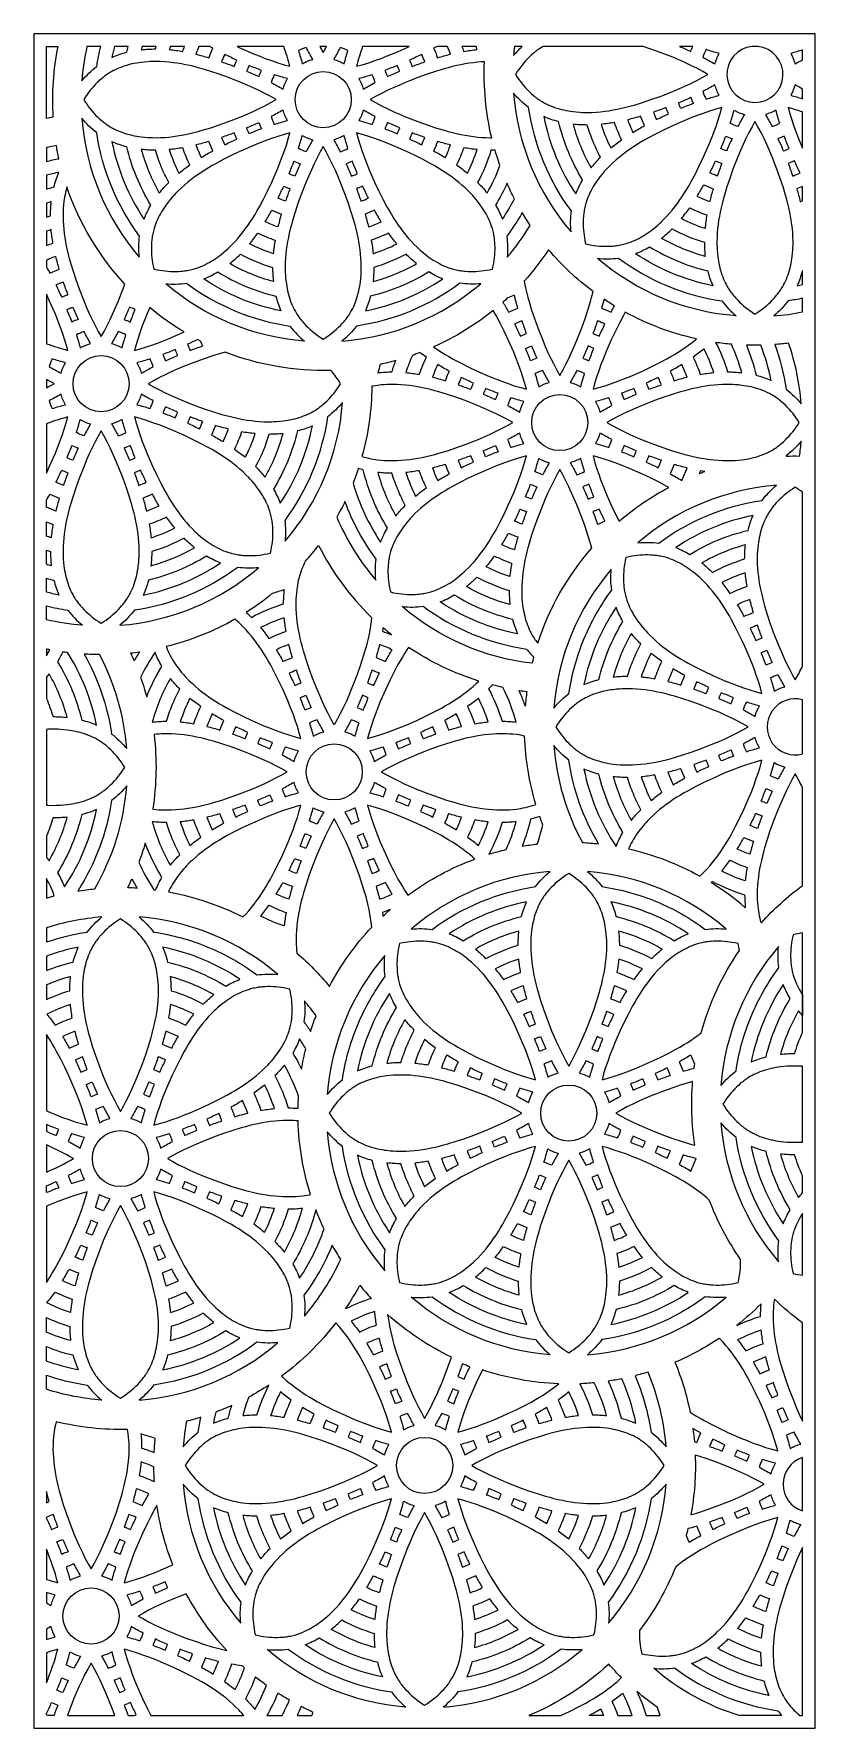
# Model space of a CAD drawing. Header units: millimetres. Extents: x 3389 to 5257, y 2005 to 6054.
import ezdxf

# ---------------------------------------------------------------- set-up
doc = ezdxf.new("R2010")
doc.units = ezdxf.units.MM
doc.layers.add('Layer 01', color=1, linetype='Continuous')

msp = doc.modelspace()

# ---------------------------------------------------------------- linework, layer by layer
at = {"layer": 'Layer 01'}
for points in [[(5256.9, 6054.1), (3388.6, 6054.1), (3388.6, 2004.8), (5256.9, 2004.8)], [(4606.8, 6024.1), (4603.6, 6022.2), (4600.5, 6020.3), (4597.4, 6018.3), (4594.9, 6016.6), (4592.4, 6014.8), (4590, 6013), (4587.5, 6011.1), (4585.1, 6009.2), (4582.7, 6007.2), (4578, 6003.1), (4573.4, 5998.7), (4568.9, 5994.2), (4564.5, 5989.5), (4560.3, 5984.7), (4556.2, 5979.7), (4552.2, 5974.6), (4548.3, 5969.3), (4544.6, 5964), (4540.4, 5957.4), (4544.6, 5950.7), (4548.3, 5945.4), (4552.2, 5940.1), (4556.2, 5935), (4560.3, 5930), (4564.5, 5925.2), (4568.9, 5920.5), (4573.4, 5916), (4578, 5911.7), (4582.7, 5907.5), (4585.1, 5905.6), (4587.5, 5903.6), (4590, 5901.7), (4592.4, 5899.9), (4594.9, 5898.1), (4597.4, 5896.4), (4600.5, 5894.4), (4603.6, 5892.5), (4606.3, 5890.9), (4609.1, 5889.3), (4611.5, 5888.1), (4613.9, 5886.8), (4618.7, 5884.5), (4623.7, 5882.3), (4628.8, 5880.3), (4634, 5878.4), (4639.3, 5876.6), (4644.7, 5875), (4650.2, 5873.6), (4655.7, 5872.2), (4661.3, 5871.1), (4667, 5870), (4672.2, 5869.2), (4677.5, 5868.5), (4685.7, 5867.5), (4694, 5866.9), (4699.4, 5866.6), (4704.8, 5866.4), (4714.2, 5866.3), (4724.1, 5866.6), (4734, 5867.1), (4743.9, 5867.9), (4753.9, 5869.1), (4763.9, 5870.5), (4773.9, 5872.2), (4783.9, 5874.1), (4793.9, 5876.3), (4804, 5878.6), (4814, 5881.2), (4824.1, 5884), (4844.2, 5890.1), (4864.4, 5896.9), (4886.5, 5904.8), (4916.3, 5916.5), (4931, 5922.6), (4945.5, 5929.1), (4959.7, 5935.8), (4973.8, 5942.8), (4988, 5950.3), (5000.6, 5957.4), (4988, 5964.4), (4973.8, 5971.9), (4959.7, 5978.9), (4945.5, 5985.6), (4931, 5992.1), (4916.3, 5998.3), (4886.5, 6009.9), (4864.4, 6017.8), (4845.7, 6024.1)], [(3968.1, 5897), (3955.4, 5904.1), (3941.3, 5911.6), (3927.2, 5918.6), (3912.9, 5925.3), (3898.4, 5931.8), (3883.8, 5938), (3853.9, 5949.6), (3831.9, 5957.5), (3811.7, 5964.3), (3791.5, 5970.4), (3781.5, 5973.2), (3771.4, 5975.8), (3761.4, 5978.2), (3751.3, 5980.3), (3741.3, 5982.2), (3731.3, 5983.9), (3721.4, 5985.3), (3711.4, 5986.5), (3701.5, 5987.3), (3691.5, 5987.8), (3681.6, 5988.1), (3672.2, 5988), (3666.8, 5987.8), (3661.4, 5987.5), (3653.2, 5986.9), (3644.9, 5986), (3639.7, 5985.2), (3634.5, 5984.4), (3628.8, 5983.3), (3623.2, 5982.2), (3617.6, 5980.8), (3612.2, 5979.4), (3606.8, 5977.8), (3601.5, 5976), (3596.3, 5974.1), (3591.2, 5972.1), (3586.2, 5969.9), (3581.3, 5967.6), (3578.9, 5966.3), (3576.5, 5965.1), (3573.8, 5963.5), (3571, 5961.9), (3567.9, 5960), (3564.9, 5958), (3562.4, 5956.3), (3559.9, 5954.5), (3557.4, 5952.7), (3555, 5950.8), (3552.5, 5948.9), (3550.1, 5946.9), (3545.5, 5942.8), (3540.8, 5938.4), (3536.4, 5933.9), (3532, 5929.2), (3527.7, 5924.4), (3523.6, 5919.4), (3519.6, 5914.3), (3515.8, 5909), (3512.1, 5903.7), (3507.8, 5897), (3512.1, 5890.4), (3515.8, 5885.1), (3519.6, 5879.8), (3523.6, 5874.7), (3527.7, 5869.7), (3532, 5864.9), (3536.4, 5860.2), (3540.8, 5855.7), (3545.5, 5851.3), (3550.1, 5847.2), (3552.5, 5845.2), (3555, 5843.3), (3557.4, 5841.4), (3559.9, 5839.6), (3562.4, 5837.8), (3564.9, 5836.1), (3567.9, 5834.1), (3571, 5832.2), (3573.8, 5830.6), (3576.5, 5829), (3578.9, 5827.8), (3581.3, 5826.5), (3586.2, 5824.2), (3591.2, 5822), (3596.3, 5820), (3601.5, 5818.1), (3606.8, 5816.3), (3612.2, 5814.7), (3617.6, 5813.3), (3623.2, 5811.9), (3628.8, 5810.8), (3634.5, 5809.7), (3639.7, 5808.9), (3644.9, 5808.1), (3653.2, 5807.2), (3661.4, 5806.6), (3666.8, 5806.3), (3672.2, 5806.1), (3681.6, 5806), (3691.5, 5806.3), (3701.5, 5806.8), (3711.4, 5807.6), (3721.4, 5808.8), (3731.3, 5810.2), (3741.3, 5811.9), (3751.3, 5813.8), (3761.4, 5815.9), (3771.4, 5818.3), (3781.5, 5820.9), (3791.5, 5823.7), (3811.7, 5829.8), (3831.9, 5836.6), (3853.9, 5844.5), (3883.8, 5856.1), (3898.4, 5862.3), (3912.9, 5868.8), (3927.2, 5875.5), (3941.3, 5882.5), (3955.4, 5890)], [(5033.5, 5877.8), (5019.6, 5873.9), (5004.3, 5869.2), (4989.4, 5864.2), (4974.6, 5858.8), (4959.7, 5853.1), (4945, 5847.2), (4915.7, 5834.3), (4894.5, 5824.3), (4875.5, 5814.8), (4856.9, 5804.9), (4847.8, 5799.7), (4838.8, 5794.4), (4830.1, 5789), (4821.4, 5783.5), (4813, 5777.7), (4804.7, 5771.8), (4796.7, 5765.8), (4788.8, 5759.5), (4781.2, 5753.1), (4773.8, 5746.5), (4766.6, 5739.6), (4760.1, 5732.9), (4756.4, 5729), (4752.8, 5725), (4747.4, 5718.7), (4742.2, 5712.2), (4739, 5708), (4735.9, 5703.7), (4732.6, 5698.9), (4729.5, 5694.1), (4726.5, 5689.3), (4723.7, 5684.4), (4721, 5679.4), (4718.5, 5674.5), (4716.2, 5669.4), (4714, 5664.4), (4712, 5659.3), (4710.2, 5654.2), (4709.4, 5651.6), (4708.6, 5649.1), (4707.7, 5646), (4706.9, 5642.9), (4706.1, 5639.4), (4705.4, 5635.8), (4704.8, 5632.8), (4704.3, 5629.8), (4703.8, 5626.8), (4703.5, 5623.7), (4703.1, 5620.6), (4702.8, 5617.5), (4702.4, 5611.3), (4702.2, 5605), (4702.2, 5598.6), (4702.4, 5592.2), (4702.8, 5585.8), (4703.5, 5579.4), (4704.3, 5572.9), (4705.3, 5566.5), (4706.4, 5560.1), (4708.1, 5552.4), (4715.8, 5550.7), (4722.2, 5549.5), (4728.7, 5548.5), (4735.1, 5547.7), (4741.5, 5547.1), (4748, 5546.7), (4754.4, 5546.5), (4760.7, 5546.5), (4767, 5546.7), (4773.3, 5547.1), (4776.4, 5547.4), (4779.5, 5547.7), (4782.5, 5548.1), (4785.5, 5548.6), (4788.6, 5549.1), (4791.6, 5549.6), (4795.1, 5550.4), (4798.7, 5551.2), (4801.7, 5552), (4804.8, 5552.9), (4807.4, 5553.7), (4809.9, 5554.5), (4815, 5556.3), (4820.1, 5558.3), (4825.1, 5560.4), (4830.2, 5562.8), (4835.1, 5565.3), (4840.1, 5567.9), (4845, 5570.8), (4849.9, 5573.8), (4854.7, 5576.9), (4859.4, 5580.2), (4863.7, 5583.3), (4867.9, 5586.5), (4874.4, 5591.6), (4880.7, 5597), (4884.7, 5600.6), (4888.7, 5604.3), (4895.4, 5610.9), (4902.2, 5618.1), (4908.8, 5625.5), (4915.3, 5633.1), (4921.5, 5641), (4927.6, 5649), (4933.5, 5657.3), (4939.2, 5665.7), (4944.8, 5674.3), (4950.2, 5683.1), (4955.5, 5692.1), (4960.6, 5701.1), (4970.5, 5719.7), (4980, 5738.7), (4990, 5760), (5002.9, 5789.3), (5008.9, 5804), (5014.6, 5818.8), (5019.9, 5833.6), (5024.9, 5848.6), (5029.6, 5863.9)], [(5113.1, 5844.9), (5106, 5832.3), (5098.5, 5818.1), (5091.5, 5804), (5084.8, 5789.7), (5078.3, 5775.2), (5072.2, 5760.6), (5060.5, 5730.8), (5052.6, 5708.7), (5045.9, 5688.5), (5039.8, 5668.4), (5037, 5658.3), (5034.4, 5648.2), (5032, 5638.2), (5029.8, 5628.1), (5027.9, 5618.2), (5026.2, 5608.1), (5024.8, 5598.2), (5023.7, 5588.2), (5022.8, 5578.3), (5022.3, 5568.3), (5022.1, 5558.4), (5022.2, 5549), (5022.3, 5543.6), (5022.6, 5538.2), (5023.3, 5530), (5024.2, 5521.8), (5024.9, 5516.5), (5025.7, 5511.3), (5026.8, 5505.6), (5028, 5500), (5029.3, 5494.4), (5030.8, 5489), (5032.4, 5483.6), (5034.1, 5478.3), (5036, 5473.1), (5038, 5468), (5040.2, 5463), (5042.6, 5458.1), (5043.8, 5455.7), (5045.1, 5453.4), (5046.6, 5450.6), (5048.2, 5447.8), (5050.1, 5444.7), (5052.1, 5441.7), (5053.9, 5439.2), (5055.6, 5436.7), (5057.5, 5434.2), (5059.3, 5431.8), (5061.3, 5429.4), (5063.3, 5427), (5067.4, 5422.3), (5071.7, 5417.7), (5076.2, 5413.2), (5080.9, 5408.8), (5085.7, 5404.5), (5090.7, 5400.4), (5095.9, 5396.4), (5101.1, 5392.6), (5106.5, 5388.9), (5113.1, 5384.6), (5119.7, 5388.9), (5125.1, 5392.6), (5130.3, 5396.4), (5135.4, 5400.4), (5140.4, 5404.5), (5145.3, 5408.8), (5150, 5413.2), (5154.5, 5417.7), (5158.8, 5422.3), (5162.9, 5427), (5164.9, 5429.4), (5166.8, 5431.8), (5168.7, 5434.2), (5170.5, 5436.7), (5172.3, 5439.2), (5174, 5441.7), (5176, 5444.7), (5177.9, 5447.8), (5179.6, 5450.6), (5181.1, 5453.4), (5182.4, 5455.7), (5183.6, 5458.1), (5185.9, 5463), (5188.1, 5468), (5190.2, 5473.1), (5192.1, 5478.3), (5193.8, 5483.6), (5195.4, 5489), (5196.9, 5494.4), (5198.2, 5500), (5199.4, 5505.6), (5200.4, 5511.3), (5201.3, 5516.5), (5202, 5521.8), (5202.9, 5530), (5203.6, 5538.2), (5203.8, 5543.6), (5204, 5549), (5204.1, 5558.4), (5203.9, 5568.3), (5203.3, 5578.3), (5202.5, 5588.2), (5201.4, 5598.2), (5200, 5608.1), (5198.3, 5618.2), (5196.4, 5628.1), (5194.2, 5638.2), (5191.8, 5648.2), (5189.2, 5658.3), (5186.4, 5668.4), (5180.3, 5688.5), (5173.6, 5708.7), (5165.6, 5730.8), (5154, 5760.6), (5147.8, 5775.2), (5141.4, 5789.7), (5134.7, 5804), (5127.7, 5818.1), (5120.2, 5832.3)], [(4001, 5817.5), (3987.1, 5813.6), (3971.7, 5808.9), (3956.8, 5803.9), (3942, 5798.5), (3927.2, 5792.8), (3912.5, 5786.8), (3883.1, 5774), (3861.9, 5764), (3842.9, 5754.5), (3824.3, 5744.5), (3815.3, 5739.4), (3806.3, 5734.1), (3797.5, 5728.7), (3788.9, 5723.1), (3780.5, 5717.4), (3772.2, 5711.5), (3764.1, 5705.5), (3756.3, 5699.2), (3748.7, 5692.8), (3741.3, 5686.2), (3734.1, 5679.3), (3727.5, 5672.6), (3723.8, 5668.7), (3720.2, 5664.6), (3714.8, 5658.4), (3709.7, 5651.9), (3706.5, 5647.7), (3703.3, 5643.4), (3700.1, 5638.6), (3696.9, 5633.8), (3694, 5629), (3691.1, 5624.1), (3688.4, 5619.1), (3686, 5614.1), (3683.6, 5609.1), (3681.5, 5604.1), (3679.5, 5599), (3677.7, 5593.9), (3676.8, 5591.3), (3676.1, 5588.8), (3675.2, 5585.7), (3674.4, 5582.6), (3673.6, 5579.1), (3672.8, 5575.5), (3672.3, 5572.5), (3671.7, 5569.5), (3671.3, 5566.5), (3670.9, 5563.4), (3670.6, 5560.3), (3670.3, 5557.2), (3669.9, 5551), (3669.7, 5544.7), (3669.7, 5538.3), (3669.9, 5531.9), (3670.3, 5525.5), (3670.9, 5519), (3671.7, 5512.6), (3672.7, 5506.2), (3673.9, 5499.8), (3675.6, 5492.1), (3683.3, 5490.4), (3689.7, 5489.2), (3696.1, 5488.2), (3702.5, 5487.4), (3709, 5486.8), (3715.4, 5486.4), (3721.8, 5486.2), (3728.2, 5486.2), (3734.5, 5486.4), (3740.7, 5486.8), (3743.8, 5487.1), (3746.9, 5487.4), (3750, 5487.8), (3753, 5488.3), (3756, 5488.8), (3759, 5489.3), (3762.6, 5490.1), (3766.1, 5490.9), (3769.2, 5491.7), (3772.3, 5492.6), (3774.8, 5493.4), (3777.4, 5494.2), (3782.5, 5496), (3787.6, 5498), (3792.6, 5500.1), (3797.6, 5502.5), (3802.6, 5505), (3807.6, 5507.6), (3812.4, 5510.5), (3817.3, 5513.5), (3822.1, 5516.6), (3826.9, 5519.9), (3831.2, 5523), (3835.4, 5526.2), (3841.8, 5531.3), (3848.1, 5536.7), (3852.2, 5540.3), (3856.1, 5544), (3862.8, 5550.6), (3869.7, 5557.8), (3876.3, 5565.2), (3882.7, 5572.8), (3889, 5580.7), (3895, 5588.7), (3900.9, 5597), (3906.6, 5605.4), (3912.2, 5614), (3917.6, 5622.8), (3922.9, 5631.8), (3928, 5640.8), (3938, 5659.4), (3947.5, 5678.4), (3957.5, 5699.7), (3970.3, 5729), (3976.3, 5743.7), (3982, 5758.5), (3987.4, 5773.3), (3992.4, 5788.3), (3997.1, 5803.6)], [(4160.1, 5817.5), (4164, 5803.6), (4168.7, 5788.3), (4173.7, 5773.3), (4179.1, 5758.5), (4184.8, 5743.7), (4190.7, 5729), (4203.6, 5699.7), (4213.6, 5678.4), (4223.1, 5659.4), (4233, 5640.8), (4238.2, 5631.8), (4243.5, 5622.8), (4248.9, 5614), (4254.4, 5605.4), (4260.2, 5597), (4266.1, 5588.7), (4272.1, 5580.7), (4278.4, 5572.8), (4284.8, 5565.2), (4291.4, 5557.8), (4298.3, 5550.6), (4305, 5544), (4308.9, 5540.3), (4312.9, 5536.7), (4319.2, 5531.3), (4325.7, 5526.2), (4329.9, 5523), (4334.2, 5519.9), (4339, 5516.6), (4343.8, 5513.5), (4348.6, 5510.5), (4353.5, 5507.6), (4358.5, 5505), (4363.4, 5502.5), (4368.5, 5500.1), (4373.5, 5498), (4378.6, 5496), (4383.7, 5494.2), (4386.2, 5493.4), (4388.8, 5492.6), (4391.9, 5491.7), (4395, 5490.9), (4398.5, 5490.1), (4402.1, 5489.3), (4405.1, 5488.8), (4408.1, 5488.3), (4411.1, 5487.8), (4414.2, 5487.4), (4417.3, 5487.1), (4420.4, 5486.8), (4426.6, 5486.4), (4432.9, 5486.2), (4439.3, 5486.2), (4445.7, 5486.4), (4452.1, 5486.8), (4458.5, 5487.4), (4465, 5488.2), (4471.4, 5489.2), (4477.8, 5490.4), (4485.5, 5492.1), (4487.2, 5499.8), (4488.4, 5506.2), (4489.4, 5512.6), (4490.2, 5519), (4490.8, 5525.5), (4491.2, 5531.9), (4491.4, 5538.3), (4491.4, 5544.7), (4491.2, 5551), (4490.8, 5557.2), (4490.5, 5560.3), (4490.2, 5563.4), (4489.8, 5566.5), (4489.3, 5569.5), (4488.8, 5572.5), (4488.3, 5575.5), (4487.5, 5579.1), (4486.7, 5582.6), (4485.9, 5585.7), (4485, 5588.8), (4484.2, 5591.3), (4483.4, 5593.9), (4481.6, 5599), (4479.6, 5604.1), (4477.5, 5609.1), (4475.1, 5614.1), (4472.6, 5619.1), (4470, 5624.1), (4467.1, 5629), (4464.1, 5633.8), (4461, 5638.6), (4457.7, 5643.4), (4454.6, 5647.7), (4451.4, 5651.9), (4446.3, 5658.4), (4440.9, 5664.6), (4437.3, 5668.7), (4433.6, 5672.6), (4427, 5679.3), (4419.8, 5686.2), (4412.4, 5692.8), (4404.8, 5699.2), (4396.9, 5705.5), (4388.9, 5711.5), (4380.6, 5717.4), (4372.2, 5723.1), (4363.6, 5728.7), (4354.8, 5734.1), (4345.8, 5739.4), (4336.7, 5744.5), (4318.2, 5754.5), (4299.2, 5764), (4277.9, 5774), (4248.6, 5786.8), (4233.9, 5792.8), (4219.1, 5798.5), (4204.3, 5803.9), (4189.3, 5808.9), (4174, 5813.6)], [(4080.5, 5784.6), (4073.5, 5771.9), (4066, 5757.8), (4059, 5743.7), (4052.3, 5729.4), (4045.8, 5714.9), (4039.6, 5700.3), (4028, 5670.4), (4020.1, 5648.4), (4013.3, 5628.2), (4007.2, 5608.1), (4004.4, 5598), (4001.8, 5587.9), (3999.4, 5577.9), (3997.3, 5567.8), (3995.4, 5557.9), (3993.7, 5547.8), (3992.3, 5537.9), (3991.1, 5527.9), (3990.3, 5518), (3989.8, 5508), (3989.5, 5498.1), (3989.6, 5488.7), (3989.8, 5483.3), (3990.1, 5477.9), (3990.7, 5469.7), (3991.6, 5461.4), (3992.4, 5456.2), (3993.2, 5451), (3994.2, 5445.3), (3995.4, 5439.7), (3996.8, 5434.1), (3998.2, 5428.7), (3999.8, 5423.3), (4001.6, 5418), (4003.5, 5412.8), (4005.5, 5407.7), (4007.7, 5402.7), (4010, 5397.8), (4011.3, 5395.4), (4012.5, 5393), (4014.1, 5390.3), (4015.7, 5387.5), (4017.6, 5384.4), (4019.6, 5381.4), (4021.3, 5378.9), (4023.1, 5376.4), (4024.9, 5373.9), (4026.8, 5371.5), (4028.7, 5369.1), (4030.7, 5366.7), (4034.8, 5362), (4039.2, 5357.3), (4043.7, 5352.9), (4048.4, 5348.5), (4053.2, 5344.2), (4058.2, 5340.1), (4063.3, 5336.1), (4068.6, 5332.3), (4073.9, 5328.6), (4080.5, 5324.3), (4087.2, 5328.6), (4092.5, 5332.3), (4097.8, 5336.1), (4102.9, 5340.1), (4107.9, 5344.2), (4112.7, 5348.5), (4117.4, 5352.9), (4121.9, 5357.3), (4126.2, 5362), (4130.4, 5366.7), (4132.3, 5369.1), (4134.3, 5371.5), (4136.2, 5373.9), (4138, 5376.4), (4139.8, 5378.9), (4141.5, 5381.4), (4143.5, 5384.4), (4145.4, 5387.5), (4147, 5390.3), (4148.6, 5393), (4149.8, 5395.4), (4151.1, 5397.8), (4153.4, 5402.7), (4155.6, 5407.7), (4157.6, 5412.8), (4159.5, 5418), (4161.3, 5423.3), (4162.9, 5428.7), (4164.3, 5434.1), (4165.7, 5439.7), (4166.8, 5445.3), (4167.9, 5451), (4168.7, 5456.2), (4169.4, 5461.4), (4170.4, 5469.7), (4171, 5477.9), (4171.3, 5483.3), (4171.5, 5488.7), (4171.6, 5498.1), (4171.3, 5508), (4170.8, 5518), (4170, 5527.9), (4168.8, 5537.9), (4167.4, 5547.8), (4165.7, 5557.9), (4163.8, 5567.8), (4161.6, 5577.9), (4159.3, 5587.9), (4156.7, 5598), (4153.9, 5608.1), (4147.8, 5628.2), (4141, 5648.4), (4133.1, 5670.4), (4121.4, 5700.3), (4115.3, 5714.9), (4108.8, 5729.4), (4102.1, 5743.7), (4095.1, 5757.8), (4087.6, 5771.9)], [(4758.8, 5125.1), (4771.4, 5118.1), (4785.5, 5110.6), (4799.6, 5103.6), (4813.9, 5096.9), (4828.4, 5090.4), (4843, 5084.2), (4872.9, 5072.6), (4894.9, 5064.7), (4915.1, 5057.9), (4935.3, 5051.8), (4945.3, 5049), (4955.4, 5046.4), (4965.4, 5044), (4975.5, 5041.9), (4985.5, 5040), (4995.5, 5038.3), (5005.4, 5036.9), (5015.4, 5035.7), (5025.3, 5034.9), (5035.3, 5034.4), (5045.2, 5034.1), (5054.6, 5034.2), (5060, 5034.4), (5065.4, 5034.7), (5073.6, 5035.3), (5081.9, 5036.2), (5087.1, 5037), (5092.3, 5037.8), (5098, 5038.8), (5103.6, 5040), (5109.2, 5041.4), (5114.6, 5042.8), (5120.1, 5044.4), (5125.3, 5046.2), (5130.5, 5048.1), (5135.6, 5050.1), (5140.6, 5052.3), (5145.5, 5054.6), (5147.9, 5055.9), (5150.3, 5057.1), (5153, 5058.7), (5155.8, 5060.3), (5158.9, 5062.2), (5161.9, 5064.2), (5164.4, 5065.9), (5166.9, 5067.7), (5169.4, 5069.5), (5171.8, 5071.4), (5174.3, 5073.3), (5176.7, 5075.3), (5181.3, 5079.4), (5186, 5083.8), (5190.4, 5088.3), (5194.8, 5093), (5199.1, 5097.8), (5203.2, 5102.8), (5207.2, 5107.9), (5211, 5113.2), (5214.7, 5118.5), (5219, 5125.1), (5214.7, 5131.8), (5211, 5137.1), (5207.2, 5142.4), (5203.2, 5147.5), (5199.1, 5152.5), (5194.8, 5157.3), (5190.4, 5162), (5186, 5166.5), (5181.3, 5170.8), (5176.7, 5175), (5174.3, 5176.9), (5171.8, 5178.9), (5169.4, 5180.8), (5166.9, 5182.6), (5164.4, 5184.4), (5161.9, 5186.1), (5158.9, 5188.1), (5155.8, 5190), (5153, 5191.6), (5150.3, 5193.2), (5147.9, 5194.4), (5145.5, 5195.7), (5140.6, 5198), (5135.6, 5200.2), (5130.5, 5202.2), (5125.3, 5204.1), (5120.1, 5205.9), (5114.6, 5207.5), (5109.2, 5208.9), (5103.6, 5210.3), (5098, 5211.4), (5092.3, 5212.5), (5087.1, 5213.3), (5081.9, 5214.1), (5073.6, 5215), (5065.4, 5215.6), (5060, 5215.9), (5054.6, 5216.1), (5045.2, 5216.2), (5035.3, 5215.9), (5025.3, 5215.4), (5015.4, 5214.6), (5005.4, 5213.4), (4995.5, 5212), (4985.5, 5210.3), (4975.5, 5208.4), (4965.4, 5206.2), (4955.4, 5203.9), (4945.3, 5201.3), (4935.3, 5198.5), (4915.1, 5192.4), (4894.9, 5185.6), (4872.9, 5177.7), (4843, 5166), (4828.4, 5159.9), (4813.9, 5153.4), (4799.6, 5146.7), (4785.5, 5139.7), (4771.4, 5132.2)], [(3549.5, 5105.5), (3542.4, 5092.9), (3534.9, 5078.7), (3527.9, 5064.6), (3521.2, 5050.4), (3514.8, 5035.9), (3508.6, 5021.3), (3496.9, 4991.4), (3489, 4969.3), (3482.3, 4949.2), (3476.2, 4929), (3473.4, 4919), (3470.8, 4908.9), (3468.4, 4898.9), (3466.2, 4888.8), (3464.3, 4878.8), (3462.6, 4868.8), (3461.2, 4858.8), (3460.1, 4848.8), (3459.2, 4838.9), (3458.7, 4829), (3458.5, 4819.1), (3458.6, 4809.7), (3458.7, 4804.3), (3459, 4798.9), (3459.7, 4790.6), (3460.6, 4782.4), (3461.3, 4777.2), (3462.1, 4771.9), (3463.2, 4766.2), (3464.4, 4760.6), (3465.7, 4755.1), (3467.2, 4749.6), (3468.8, 4744.2), (3470.5, 4738.9), (3472.4, 4733.7), (3474.5, 4728.7), (3476.6, 4723.6), (3479, 4718.8), (3480.2, 4716.4), (3481.5, 4714), (3483, 4711.2), (3484.6, 4708.5), (3486.5, 4705.4), (3488.5, 4702.4), (3490.3, 4699.8), (3492, 4697.3), (3493.9, 4694.9), (3495.7, 4692.5), (3497.7, 4690), (3499.7, 4687.6), (3503.8, 4682.9), (3508.1, 4678.3), (3512.6, 4673.8), (3517.3, 4669.4), (3522.1, 4665.2), (3527.1, 4661.1), (3532.3, 4657.1), (3537.5, 4653.2), (3542.9, 4649.6), (3549.5, 4645.3), (3556.1, 4649.6), (3561.5, 4653.2), (3566.7, 4657.1), (3571.8, 4661.1), (3576.8, 4665.2), (3581.7, 4669.4), (3586.4, 4673.8), (3590.9, 4678.3), (3595.2, 4682.9), (3599.3, 4687.6), (3601.3, 4690), (3603.2, 4692.5), (3605.1, 4694.9), (3606.9, 4697.3), (3608.7, 4699.8), (3610.4, 4702.4), (3612.4, 4705.4), (3614.4, 4708.5), (3616, 4711.2), (3617.5, 4714), (3618.8, 4716.4), (3620, 4718.8), (3622.3, 4723.6), (3624.5, 4728.7), (3626.6, 4733.7), (3628.5, 4738.9), (3630.2, 4744.2), (3631.8, 4749.6), (3633.3, 4755.1), (3634.6, 4760.6), (3635.8, 4766.2), (3636.8, 4771.9), (3637.7, 4777.2), (3638.4, 4782.4), (3639.3, 4790.6), (3640, 4798.9), (3640.2, 4804.3), (3640.4, 4809.7), (3640.5, 4819.1), (3640.3, 4829), (3639.7, 4838.9), (3638.9, 4848.8), (3637.8, 4858.8), (3636.4, 4868.8), (3634.7, 4878.8), (3632.8, 4888.8), (3630.6, 4898.9), (3628.2, 4908.9), (3625.6, 4919), (3622.8, 4929), (3616.7, 4949.2), (3610, 4969.3), (3602, 4991.4), (3590.4, 5021.3), (3584.2, 5035.9), (3577.8, 5050.4), (3571.1, 5064.6), (3564.1, 5078.7), (3556.6, 5092.9)], [(3629, 5138.5), (3633, 5124.6), (3637.7, 5109.2), (3642.7, 5094.3), (3648, 5079.5), (3653.7, 5064.7), (3659.7, 5050), (3672.6, 5020.6), (3682.6, 4999.4), (3692.1, 4980.4), (3702, 4961.8), (3707.1, 4952.7), (3712.4, 4943.8), (3717.8, 4935), (3723.4, 4926.3), (3729.1, 4917.9), (3735, 4909.6), (3741.1, 4901.6), (3747.3, 4893.7), (3753.7, 4886.1), (3760.4, 4878.7), (3767.2, 4871.6), (3773.9, 4865), (3777.9, 4861.3), (3781.9, 4857.7), (3788.2, 4852.3), (3794.6, 4847.1), (3798.9, 4843.9), (3803.2, 4840.8), (3807.9, 4837.5), (3812.7, 4834.4), (3817.6, 4831.4), (3822.5, 4828.6), (3827.4, 4825.9), (3832.4, 4823.4), (3837.4, 4821.1), (3842.5, 4818.9), (3847.6, 4816.9), (3852.6, 4815.1), (3855.2, 4814.3), (3857.8, 4813.5), (3860.8, 4812.7), (3863.9, 4811.9), (3867.5, 4811), (3871, 4810.3), (3874, 4809.7), (3877, 4809.2), (3880.1, 4808.8), (3883.1, 4808.4), (3886.2, 4808), (3889.3, 4807.7), (3895.5, 4807.3), (3901.9, 4807.1), (3908.2, 4807.1), (3914.6, 4807.4), (3921, 4807.8), (3927.5, 4808.4), (3933.9, 4809.2), (3940.4, 4810.2), (3946.8, 4811.4), (3954.5, 4813), (3956.1, 4820.7), (3957.3, 4827.1), (3958.3, 4833.6), (3959.1, 4840), (3959.7, 4846.5), (3960.1, 4852.9), (3960.4, 4859.3), (3960.4, 4865.6), (3960.2, 4872), (3959.8, 4878.2), (3959.5, 4881.3), (3959.1, 4884.4), (3958.7, 4887.4), (3958.3, 4890.5), (3957.8, 4893.5), (3957.2, 4896.5), (3956.5, 4900.1), (3955.6, 4903.6), (3954.8, 4906.7), (3954, 4909.7), (3953.2, 4912.3), (3952.4, 4914.9), (3950.6, 4920), (3948.6, 4925), (3946.4, 4930.1), (3944.1, 4935.1), (3941.6, 4940.1), (3938.9, 4945), (3936.1, 4949.9), (3933.1, 4954.8), (3930, 4959.6), (3926.7, 4964.3), (3923.6, 4968.6), (3920.4, 4972.9), (3915.2, 4979.3), (3909.8, 4985.6), (3906.2, 4989.6), (3902.5, 4993.6), (3895.9, 5000.3), (3888.8, 5007.1), (3881.4, 5013.8), (3873.8, 5020.2), (3865.9, 5026.5), (3857.9, 5032.5), (3849.6, 5038.4), (3841.2, 5044.1), (3832.5, 5049.7), (3823.7, 5055.1), (3814.8, 5060.4), (3805.7, 5065.5), (3787.1, 5075.4), (3768.1, 5084.9), (3746.9, 5094.9), (3717.5, 5107.8), (3702.8, 5113.8), (3688, 5119.5), (3673.2, 5124.8), (3658.3, 5129.8), (3643, 5134.6)], [(4566.7, 5045.6), (4552.8, 5041.7), (4537.5, 5037), (4522.5, 5032), (4507.7, 5026.6), (4492.9, 5020.9), (4478.2, 5014.9), (4448.9, 5002.1), (4427.6, 4992.1), (4408.6, 4982.6), (4390.1, 4972.6), (4381, 4967.5), (4372, 4962.2), (4363.2, 4956.8), (4354.6, 4951.2), (4346.2, 4945.5), (4337.9, 4939.6), (4329.9, 4933.6), (4322, 4927.3), (4314.4, 4920.9), (4307, 4914.3), (4299.8, 4907.4), (4293.2, 4900.7), (4289.5, 4896.8), (4285.9, 4892.7), (4280.6, 4886.5), (4275.4, 4880), (4272.2, 4875.8), (4269.1, 4871.5), (4265.8, 4866.7), (4262.7, 4861.9), (4259.7, 4857), (4256.8, 4852.2), (4254.2, 4847.2), (4251.7, 4842.2), (4249.3, 4837.2), (4247.2, 4832.2), (4245.2, 4827.1), (4243.4, 4822), (4242.6, 4819.4), (4241.8, 4816.9), (4240.9, 4813.8), (4240.1, 4810.7), (4239.3, 4807.2), (4238.5, 4803.6), (4238, 4800.6), (4237.5, 4797.6), (4237, 4794.6), (4236.6, 4791.5), (4236.3, 4788.4), (4236, 4785.3), (4235.6, 4779.1), (4235.4, 4772.8), (4235.4, 4766.4), (4235.6, 4760), (4236, 4753.6), (4236.6, 4747.1), (4237.4, 4740.7), (4238.4, 4734.3), (4239.6, 4727.9), (4241.3, 4720.2), (4249, 4718.5), (4255.4, 4717.3), (4261.8, 4716.3), (4268.3, 4715.5), (4274.7, 4714.9), (4281.1, 4714.5), (4287.5, 4714.3), (4293.9, 4714.3), (4300.2, 4714.5), (4306.4, 4714.9), (4309.5, 4715.2), (4312.6, 4715.5), (4315.7, 4715.9), (4318.7, 4716.4), (4321.7, 4716.9), (4324.7, 4717.4), (4328.3, 4718.2), (4331.8, 4719), (4334.9, 4719.8), (4338, 4720.7), (4340.6, 4721.4), (4343.1, 4722.3), (4348.2, 4724.1), (4353.3, 4726.1), (4358.3, 4728.2), (4363.4, 4730.6), (4368.3, 4733), (4373.3, 4735.7), (4378.2, 4738.6), (4383, 4741.6), (4387.8, 4744.7), (4392.6, 4748), (4396.9, 4751.1), (4401.1, 4754.3), (4407.6, 4759.4), (4413.9, 4764.8), (4417.9, 4768.4), (4421.8, 4772.1), (4428.5, 4778.7), (4435.4, 4785.9), (4442, 4793.3), (4448.4, 4800.9), (4454.7, 4808.7), (4460.7, 4816.8), (4466.7, 4825.1), (4472.4, 4833.5), (4477.9, 4842.1), (4483.3, 4850.9), (4488.6, 4859.9), (4493.8, 4868.9), (4503.7, 4887.5), (4513.2, 4906.5), (4523.2, 4927.8), (4536.1, 4957.1), (4542, 4971.8), (4547.7, 4986.6), (4553.1, 5001.4), (4558.1, 5016.4), (4562.8, 5031.7)], [(5129.8, 4477.4), (5125.9, 4491.3), (5121.2, 4506.6), (5116.2, 4521.5), (5110.9, 4536.4), (5105.2, 4551.2), (5099.2, 4565.9), (5086.3, 4595.2), (5076.3, 4616.4), (5066.8, 4635.5), (5056.9, 4654), (5051.8, 4663.1), (5046.5, 4672.1), (5041.1, 4680.8), (5035.5, 4689.5), (5029.8, 4697.9), (5023.9, 4706.2), (5017.8, 4714.2), (5011.6, 4722.1), (5005.1, 4729.7), (4998.5, 4737.1), (4991.7, 4744.3), (4985, 4750.9), (4981, 4754.5), (4977, 4758.2), (4970.7, 4763.5), (4964.2, 4768.7), (4960, 4771.9), (4955.7, 4775), (4951, 4778.3), (4946.2, 4781.4), (4941.3, 4784.4), (4936.4, 4787.2), (4931.4, 4789.9), (4926.5, 4792.4), (4921.4, 4794.8), (4916.4, 4796.9), (4911.3, 4798.9), (4906.2, 4800.7), (4903.7, 4801.5), (4901.1, 4802.3), (4898, 4803.2), (4895, 4804), (4891.4, 4804.8), (4887.9, 4805.5), (4884.9, 4806.1), (4881.8, 4806.6), (4878.8, 4807.1), (4875.8, 4807.5), (4872.7, 4807.8), (4869.6, 4808.1), (4863.3, 4808.5), (4857, 4808.7), (4850.7, 4808.7), (4844.2, 4808.5), (4837.8, 4808.1), (4831.4, 4807.4), (4824.9, 4806.6), (4818.5, 4805.6), (4812.1, 4804.5), (4804.4, 4802.8), (4802.7, 4795.1), (4801.6, 4788.7), (4800.6, 4782.3), (4799.8, 4775.8), (4799.1, 4769.4), (4798.7, 4763), (4798.5, 4756.5), (4798.5, 4750.2), (4798.7, 4743.9), (4799.1, 4737.6), (4799.4, 4734.5), (4799.7, 4731.4), (4800.1, 4728.4), (4800.6, 4725.4), (4801.1, 4722.4), (4801.7, 4719.3), (4802.4, 4715.8), (4803.2, 4712.2), (4804, 4709.2), (4804.9, 4706.1), (4805.7, 4703.5), (4806.5, 4701), (4808.3, 4695.9), (4810.3, 4690.8), (4812.4, 4685.8), (4814.8, 4680.7), (4817.3, 4675.8), (4820, 4670.8), (4822.8, 4665.9), (4825.8, 4661), (4828.9, 4656.2), (4832.2, 4651.5), (4835.3, 4647.2), (4838.5, 4643), (4843.7, 4636.5), (4849, 4630.2), (4852.7, 4626.2), (4856.3, 4622.3), (4862.9, 4615.5), (4870.1, 4608.7), (4877.5, 4602.1), (4885.1, 4595.6), (4893, 4589.4), (4901, 4583.3), (4909.3, 4577.4), (4917.7, 4571.7), (4926.4, 4566.1), (4935.1, 4560.7), (4944.1, 4555.5), (4953.2, 4550.3), (4971.8, 4540.4), (4990.8, 4530.9), (5012, 4520.9), (5041.3, 4508), (5056, 4502), (5070.8, 4496.3), (5085.7, 4491), (5100.6, 4486), (5115.9, 4481.3)], [(5096.9, 4397.8), (5084.3, 4404.9), (5070.1, 4412.4), (5056, 4419.4), (5041.8, 4426.1), (5027.3, 4432.6), (5012.6, 4438.7), (4982.8, 4450.4), (4960.7, 4458.3), (4940.5, 4465), (4920.4, 4471.2), (4910.3, 4473.9), (4900.3, 4476.5), (4890.2, 4478.9), (4880.2, 4481.1), (4870.2, 4483), (4860.2, 4484.7), (4850.2, 4486.1), (4840.2, 4487.2), (4830.3, 4488.1), (4820.4, 4488.6), (4810.5, 4488.8), (4801.1, 4488.8), (4795.7, 4488.6), (4790.3, 4488.3), (4782, 4487.6), (4773.8, 4486.7), (4768.5, 4486), (4763.3, 4485.2), (4757.6, 4484.1), (4752, 4482.9), (4746.4, 4481.6), (4741, 4480.2), (4735.6, 4478.5), (4730.3, 4476.8), (4725.1, 4474.9), (4720, 4472.9), (4715, 4470.7), (4710.2, 4468.3), (4707.8, 4467.1), (4705.4, 4465.8), (4702.6, 4464.3), (4699.9, 4462.7), (4696.8, 4460.8), (4693.7, 4458.8), (4691.2, 4457), (4688.7, 4455.3), (4686.2, 4453.4), (4683.8, 4451.6), (4681.4, 4449.6), (4679, 4447.6), (4674.3, 4443.5), (4669.7, 4439.2), (4665.2, 4434.7), (4660.8, 4430), (4656.6, 4425.2), (4652.4, 4420.2), (4648.5, 4415.1), (4644.6, 4409.8), (4640.9, 4404.4), (4636.7, 4397.8), (4640.9, 4391.2), (4644.6, 4385.8), (4648.5, 4380.6), (4652.4, 4375.5), (4656.6, 4370.5), (4660.8, 4365.6), (4665.2, 4360.9), (4669.7, 4356.5), (4674.3, 4352.1), (4679, 4348), (4681.4, 4346), (4683.8, 4344.1), (4686.2, 4342.2), (4688.7, 4340.4), (4691.2, 4338.6), (4693.7, 4336.9), (4696.8, 4334.9), (4699.9, 4333), (4702.6, 4331.4), (4705.4, 4329.8), (4707.8, 4328.5), (4710.2, 4327.3), (4715, 4325), (4720, 4322.8), (4725.1, 4320.8), (4730.3, 4318.8), (4735.6, 4317.1), (4741, 4315.5), (4746.4, 4314), (4752, 4312.7), (4757.6, 4311.5), (4763.3, 4310.5), (4768.5, 4309.6), (4773.8, 4308.9), (4782, 4308), (4790.3, 4307.4), (4795.7, 4307.1), (4801.1, 4306.9), (4810.5, 4306.8), (4820.4, 4307), (4830.3, 4307.6), (4840.2, 4308.4), (4850.2, 4309.6), (4860.2, 4311), (4870.2, 4312.6), (4880.2, 4314.6), (4890.2, 4316.7), (4900.3, 4319.1), (4910.3, 4321.7), (4920.4, 4324.5), (4940.5, 4330.6), (4960.7, 4337.3), (4982.8, 4345.3), (5012.6, 4356.9), (5027.3, 4363.1), (5041.8, 4369.5), (5056, 4376.2), (5070.1, 4383.3), (5084.3, 4390.8)], [(3418.6, 4210.6), (3422.3, 4210.4), (3432.2, 4210.2), (3441.6, 4210.3), (3447, 4210.5), (3452.4, 4210.8), (3460.6, 4211.4), (3468.9, 4212.3), (3474.1, 4213), (3479.3, 4213.9), (3485, 4214.9), (3490.6, 4216.1), (3496.2, 4217.4), (3501.6, 4218.9), (3507, 4220.5), (3512.3, 4222.2), (3517.5, 4224.2), (3522.6, 4226.2), (3527.6, 4228.4), (3532.5, 4230.7), (3534.9, 4231.9), (3537.3, 4233.2), (3540, 4234.8), (3542.8, 4236.4), (3545.9, 4238.3), (3548.9, 4240.3), (3551.4, 4242), (3553.9, 4243.8), (3556.4, 4245.6), (3558.8, 4247.5), (3561.2, 4249.4), (3563.6, 4251.4), (3568.3, 4255.5), (3573, 4259.9), (3577.4, 4264.3), (3581.8, 4269), (3586.1, 4273.9), (3590.2, 4278.9), (3594.2, 4284), (3598, 4289.2), (3601.7, 4294.6), (3606, 4301.2), (3601.7, 4307.8), (3598, 4313.2), (3594.2, 4318.5), (3590.2, 4323.6), (3586.1, 4328.6), (3581.8, 4333.4), (3577.4, 4338.1), (3573, 4342.6), (3568.3, 4346.9), (3563.6, 4351), (3561.2, 4353), (3558.8, 4355), (3556.4, 4356.8), (3553.9, 4358.7), (3551.4, 4360.4), (3548.9, 4362.2), (3545.9, 4364.2), (3542.8, 4366.1), (3540, 4367.7), (3537.3, 4369.2), (3534.9, 4370.5), (3532.5, 4371.7), (3527.6, 4374.1), (3522.6, 4376.3), (3517.5, 4378.3), (3512.3, 4380.2), (3507, 4381.9), (3501.6, 4383.6), (3496.2, 4385), (3490.6, 4386.3), (3485, 4387.5), (3479.3, 4388.6), (3474.1, 4389.4), (3468.9, 4390.1), (3460.6, 4391), (3452.4, 4391.7), (3447, 4392), (3441.6, 4392.2), (3432.2, 4392.2), (3422.3, 4392), (3418.6, 4391.9)], [(4667.7, 3587.2), (4674.8, 3599.8), (4682.3, 3614), (4689.3, 3628.1), (4696, 3642.3), (4702.5, 3656.8), (4708.7, 3671.5), (4720.3, 3701.3), (4728.2, 3723.4), (4735, 3743.6), (4741.1, 3763.7), (4743.9, 3773.8), (4746.5, 3783.8), (4748.8, 3793.9), (4751, 3803.9), (4752.9, 3813.9), (4754.6, 3823.9), (4756, 3833.9), (4757.2, 3843.9), (4758, 3853.8), (4758.5, 3863.7), (4758.8, 3873.6), (4758.7, 3883), (4758.5, 3888.4), (4758.2, 3893.8), (4757.6, 3902.1), (4756.7, 3910.3), (4755.9, 3915.6), (4755.1, 3920.8), (4754, 3926.5), (4752.9, 3932.1), (4751.5, 3937.7), (4750.1, 3943.1), (4748.5, 3948.5), (4746.7, 3953.8), (4744.8, 3959), (4742.8, 3964.1), (4740.6, 3969.1), (4738.3, 3973.9), (4737, 3976.3), (4735.8, 3978.7), (4734.2, 3981.5), (4732.6, 3984.2), (4730.7, 3987.3), (4728.7, 3990.4), (4727, 3992.9), (4725.2, 3995.4), (4723.4, 3997.9), (4721.5, 4000.3), (4719.6, 4002.7), (4717.6, 4005.1), (4713.4, 4009.8), (4709.1, 4014.4), (4704.6, 4018.9), (4699.9, 4023.3), (4695.1, 4027.5), (4690.1, 4031.7), (4685, 4035.6), (4679.7, 4039.5), (4674.4, 4043.2), (4667.7, 4047.4), (4661.1, 4043.2), (4655.8, 4039.5), (4650.5, 4035.6), (4645.4, 4031.7), (4640.4, 4027.5), (4635.6, 4023.3), (4630.9, 4018.9), (4626.4, 4014.4), (4622, 4009.8), (4617.9, 4005.1), (4615.9, 4002.7), (4614, 4000.3), (4612.1, 3997.9), (4610.3, 3995.4), (4608.5, 3992.9), (4606.8, 3990.4), (4604.8, 3987.3), (4602.9, 3984.2), (4601.3, 3981.5), (4599.7, 3978.7), (4598.5, 3976.3), (4597.2, 3973.9), (4594.9, 3969.1), (4592.7, 3964.1), (4590.7, 3959), (4588.8, 3953.8), (4587, 3948.5), (4585.4, 3943.1), (4584, 3937.7), (4582.6, 3932.1), (4581.4, 3926.5), (4580.4, 3920.8), (4579.6, 3915.6), (4578.8, 3910.3), (4577.9, 3902.1), (4577.3, 3893.8), (4577, 3888.4), (4576.8, 3883), (4576.7, 3873.6), (4577, 3863.7), (4577.5, 3853.8), (4578.3, 3843.9), (4579.5, 3833.9), (4580.9, 3823.9), (4582.6, 3813.9), (4584.5, 3803.9), (4586.6, 3793.9), (4589, 3783.8), (4591.6, 3773.8), (4594.4, 3763.7), (4600.5, 3743.6), (4607.3, 3723.4), (4615.2, 3701.3), (4626.8, 3671.5), (4633, 3656.8), (4639.5, 3642.3), (4646.2, 3628.1), (4653.2, 3614), (4660.7, 3599.8)], [(3595.6, 3478.5), (3602.7, 3491.1), (3610.2, 3505.3), (3617.2, 3519.4), (3623.9, 3533.6), (3630.4, 3548.1), (3636.5, 3562.8), (3648.2, 3592.6), (3656.1, 3614.7), (3662.8, 3634.8), (3669, 3655), (3671.7, 3665), (3674.3, 3675.1), (3676.7, 3685.2), (3678.9, 3695.2), (3680.8, 3705.2), (3682.5, 3715.2), (3683.9, 3725.2), (3685, 3735.2), (3685.9, 3745.1), (3686.4, 3755), (3686.6, 3764.9), (3686.6, 3774.3), (3686.4, 3779.7), (3686.1, 3785.1), (3685.4, 3793.4), (3684.5, 3801.6), (3683.8, 3806.9), (3683, 3812.1), (3681.9, 3817.8), (3680.7, 3823.4), (3679.4, 3828.9), (3678, 3834.4), (3676.3, 3839.8), (3674.6, 3845.1), (3672.7, 3850.3), (3670.7, 3855.4), (3668.5, 3860.4), (3666.1, 3865.2), (3664.9, 3867.6), (3663.6, 3870), (3662.1, 3872.8), (3660.5, 3875.5), (3658.6, 3878.6), (3656.6, 3881.7), (3654.9, 3884.2), (3653.1, 3886.7), (3651.2, 3889.1), (3649.4, 3891.6), (3647.4, 3894), (3645.4, 3896.4), (3641.3, 3901.1), (3637, 3905.7), (3632.5, 3910.2), (3627.8, 3914.6), (3623, 3918.8), (3618, 3922.9), (3612.9, 3926.9), (3607.6, 3930.8), (3602.2, 3934.5), (3595.6, 3938.7), (3589, 3934.5), (3583.6, 3930.8), (3578.4, 3926.9), (3573.3, 3922.9), (3568.3, 3918.8), (3563.4, 3914.6), (3558.7, 3910.2), (3554.3, 3905.7), (3549.9, 3901.1), (3545.8, 3896.4), (3543.8, 3894), (3541.9, 3891.6), (3540, 3889.1), (3538.2, 3886.7), (3536.4, 3884.2), (3534.7, 3881.7), (3532.7, 3878.6), (3530.8, 3875.5), (3529.2, 3872.8), (3527.6, 3870), (3526.3, 3867.6), (3525.1, 3865.2), (3522.8, 3860.4), (3520.6, 3855.4), (3518.6, 3850.3), (3516.7, 3845.1), (3514.9, 3839.8), (3513.3, 3834.4), (3511.8, 3828.9), (3510.5, 3823.4), (3509.3, 3817.8), (3508.3, 3812.1), (3507.4, 3806.9), (3506.7, 3801.6), (3505.8, 3793.4), (3505.2, 3785.1), (3504.9, 3779.7), (3504.7, 3774.3), (3504.6, 3764.9), (3504.8, 3755), (3505.4, 3745.1), (3506.2, 3735.2), (3507.4, 3725.2), (3508.8, 3715.2), (3510.4, 3705.2), (3512.4, 3695.2), (3514.5, 3685.2), (3516.9, 3675.1), (3519.5, 3665), (3522.3, 3655), (3528.4, 3634.8), (3535.1, 3614.7), (3543.1, 3592.6), (3554.7, 3562.8), (3560.9, 3548.1), (3567.3, 3533.6), (3574, 3519.4), (3581.1, 3505.3), (3588.6, 3491.1)], [(4588.2, 3554.3), (4584.3, 3568.2), (4579.6, 3583.5), (4574.6, 3598.4), (4569.2, 3613.3), (4563.5, 3628.1), (4557.5, 3642.8), (4544.7, 3672.1), (4534.7, 3693.3), (4525.2, 3712.3), (4515.2, 3730.9), (4510.1, 3740), (4504.8, 3749), (4499.4, 3757.7), (4493.8, 3766.4), (4488.1, 3774.8), (4482.2, 3783.1), (4476.2, 3791.1), (4469.9, 3799), (4463.5, 3806.6), (4456.9, 3814), (4450, 3821.2), (4443.3, 3827.8), (4439.4, 3831.4), (4435.3, 3835.1), (4429.1, 3840.4), (4422.6, 3845.6), (4418.4, 3848.8), (4414.1, 3851.9), (4409.3, 3855.2), (4404.5, 3858.3), (4399.7, 3861.3), (4394.8, 3864.1), (4389.8, 3866.8), (4384.8, 3869.3), (4379.8, 3871.7), (4374.8, 3873.8), (4369.7, 3875.8), (4364.6, 3877.6), (4362, 3878.4), (4359.5, 3879.2), (4356.4, 3880.1), (4353.3, 3880.9), (4349.8, 3881.7), (4346.2, 3882.4), (4343.2, 3883), (4340.2, 3883.5), (4337.2, 3884), (4334.1, 3884.4), (4331, 3884.7), (4327.9, 3885), (4321.7, 3885.4), (4315.4, 3885.6), (4309, 3885.6), (4302.6, 3885.4), (4296.2, 3885), (4289.7, 3884.3), (4283.3, 3883.5), (4276.9, 3882.5), (4270.5, 3881.4), (4262.8, 3879.7), (4261.1, 3872), (4259.9, 3865.6), (4258.9, 3859.2), (4258.1, 3852.7), (4257.5, 3846.3), (4257.1, 3839.9), (4256.9, 3833.4), (4256.9, 3827.1), (4257.1, 3820.8), (4257.5, 3814.5), (4257.8, 3811.4), (4258.1, 3808.3), (4258.5, 3805.3), (4259, 3802.3), (4259.5, 3799.2), (4260, 3796.2), (4260.8, 3792.7), (4261.6, 3789.1), (4262.4, 3786.1), (4263.3, 3783), (4264.1, 3780.4), (4264.9, 3777.9), (4266.7, 3772.8), (4268.7, 3767.7), (4270.8, 3762.7), (4273.2, 3757.6), (4275.7, 3752.7), (4278.3, 3747.7), (4281.2, 3742.8), (4284.2, 3737.9), (4287.3, 3733.1), (4290.6, 3728.4), (4293.7, 3724.1), (4296.9, 3719.9), (4302, 3713.4), (4307.4, 3707.1), (4311, 3703.1), (4314.7, 3699.1), (4321.3, 3692.4), (4328.5, 3685.6), (4335.9, 3679), (4343.5, 3672.5), (4351.3, 3666.3), (4359.4, 3660.2), (4367.7, 3654.3), (4376.1, 3648.6), (4384.7, 3643), (4393.5, 3637.6), (4402.5, 3632.3), (4411.5, 3627.2), (4430.1, 3617.3), (4449.1, 3607.8), (4470.4, 3597.8), (4499.7, 3584.9), (4514.4, 3578.9), (4529.2, 3573.2), (4544, 3567.9), (4559, 3562.9), (4574.3, 3558.2)], [(3675.2, 3445.6), (3689.1, 3449.5), (3704.4, 3454.2), (3719.3, 3459.2), (3734.2, 3464.5), (3749, 3470.2), (3763.7, 3476.2), (3793, 3489.1), (3814.2, 3499.1), (3833.3, 3508.6), (3851.8, 3518.5), (3860.9, 3523.6), (3869.9, 3528.9), (3878.6, 3534.3), (3887.3, 3539.9), (3895.7, 3545.6), (3904, 3551.5), (3912, 3557.6), (3919.9, 3563.8), (3927.5, 3570.2), (3934.9, 3576.9), (3942.1, 3583.7), (3948.7, 3590.4), (3952.3, 3594.4), (3956, 3598.4), (3961.3, 3604.7), (3966.5, 3611.2), (3969.7, 3615.4), (3972.8, 3619.7), (3976.1, 3624.4), (3979.2, 3629.2), (3982.2, 3634.1), (3985, 3639), (3987.7, 3644), (3990.2, 3648.9), (3992.6, 3653.9), (3994.7, 3659), (3996.7, 3664.1), (3998.5, 3669.2), (3999.3, 3671.7), (4000.1, 3674.3), (4001, 3677.3), (4001.8, 3680.4), (4002.6, 3684), (4003.3, 3687.5), (4003.9, 3690.5), (4004.4, 3693.6), (4004.9, 3696.6), (4005.3, 3699.6), (4005.6, 3702.7), (4005.9, 3705.8), (4006.3, 3712.1), (4006.5, 3718.4), (4006.5, 3724.7), (4006.3, 3731.1), (4005.9, 3737.6), (4005.2, 3744), (4004.4, 3750.4), (4003.4, 3756.9), (4002.3, 3763.3), (4000.6, 3771), (3992.9, 3772.6), (3986.5, 3773.8), (3980.1, 3774.8), (3973.6, 3775.6), (3967.2, 3776.2), (3960.8, 3776.7), (3954.3, 3776.9), (3948, 3776.9), (3941.7, 3776.7), (3935.4, 3776.3), (3932.3, 3776), (3929.2, 3775.6), (3926.2, 3775.3), (3923.2, 3774.8), (3920.2, 3774.3), (3917.1, 3773.7), (3913.6, 3773), (3910, 3772.2), (3907, 3771.4), (3903.9, 3770.5), (3901.3, 3769.7), (3898.8, 3768.9), (3893.7, 3767.1), (3888.6, 3765.1), (3883.6, 3762.9), (3878.5, 3760.6), (3873.6, 3758.1), (3868.6, 3755.4), (3863.7, 3752.6), (3858.8, 3749.6), (3854.1, 3746.5), (3849.3, 3743.2), (3845, 3740.1), (3840.8, 3736.9), (3834.3, 3731.7), (3828, 3726.3), (3824, 3722.7), (3820.1, 3719), (3813.3, 3712.5), (3806.5, 3705.3), (3799.9, 3697.9), (3793.4, 3690.3), (3787.2, 3682.4), (3781.1, 3674.4), (3775.2, 3666.1), (3769.5, 3657.7), (3763.9, 3649), (3758.5, 3640.3), (3753.3, 3631.3), (3748.1, 3622.2), (3738.2, 3603.6), (3728.7, 3584.6), (3718.7, 3563.4), (3705.8, 3534.1), (3699.8, 3519.4), (3694.1, 3504.5), (3688.8, 3489.7), (3683.8, 3474.8), (3679.1, 3459.5)], [(3418.6, 3480), (3442.3, 3470.2), (3457.1, 3464.5), (3471.9, 3459.2), (3486.8, 3454.2), (3502.2, 3449.5), (3516.1, 3445.6), (3512.2, 3459.5), (3507.4, 3474.8), (3502.4, 3489.7), (3497.1, 3504.5), (3491.4, 3519.4), (3485.4, 3534.1), (3472.6, 3563.4), (3462.6, 3584.6), (3453.1, 3603.6), (3443.1, 3622.2), (3438, 3631.3), (3432.7, 3640.3), (3427.3, 3649), (3418.6, 3662.3)], [(4555.3, 3474.7), (4542.6, 3481.8), (4528.5, 3489.3), (4514.4, 3496.3), (4500.1, 3503), (4485.6, 3509.5), (4471, 3515.6), (4441.1, 3527.3), (4419.1, 3535.2), (4398.9, 3541.9), (4378.7, 3548), (4368.7, 3550.8), (4358.6, 3553.4), (4348.6, 3555.8), (4338.5, 3558), (4328.5, 3559.9), (4318.5, 3561.6), (4308.6, 3563), (4298.6, 3564.1), (4288.7, 3565), (4278.7, 3565.5), (4268.8, 3565.7), (4259.4, 3565.7), (4254, 3565.5), (4248.6, 3565.2), (4240.4, 3564.5), (4232.1, 3563.6), (4226.9, 3562.9), (4221.7, 3562.1), (4216, 3561), (4210.4, 3559.8), (4204.8, 3558.5), (4199.4, 3557), (4194, 3555.4), (4188.7, 3553.7), (4183.5, 3551.8), (4178.4, 3549.8), (4173.4, 3547.6), (4168.5, 3545.2), (4166.1, 3544), (4163.7, 3542.7), (4161, 3541.2), (4158.2, 3539.6), (4155.1, 3537.7), (4152.1, 3535.7), (4149.6, 3533.9), (4147.1, 3532.2), (4144.6, 3530.3), (4142.2, 3528.5), (4139.8, 3526.5), (4137.4, 3524.5), (4132.7, 3520.4), (4128, 3516.1), (4123.6, 3511.6), (4119.2, 3506.9), (4114.9, 3502.1), (4110.8, 3497.1), (4106.8, 3492), (4103, 3486.7), (4099.3, 3481.3), (4095, 3474.7), (4099.3, 3468.1), (4103, 3462.7), (4106.8, 3457.5), (4110.8, 3452.4), (4114.9, 3447.4), (4119.2, 3442.5), (4123.6, 3437.8), (4128, 3433.4), (4132.7, 3429), (4137.4, 3424.9), (4139.8, 3422.9), (4142.2, 3421), (4144.6, 3419.1), (4147.1, 3417.3), (4149.6, 3415.5), (4152.1, 3413.8), (4155.1, 3411.8), (4158.2, 3409.9), (4161, 3408.2), (4163.7, 3406.7), (4166.1, 3405.4), (4168.5, 3404.2), (4173.4, 3401.9), (4178.4, 3399.7), (4183.5, 3397.6), (4188.7, 3395.7), (4194, 3394), (4199.4, 3392.4), (4204.8, 3390.9), (4210.4, 3389.6), (4216, 3388.4), (4221.7, 3387.4), (4226.9, 3386.5), (4232.1, 3385.8), (4240.4, 3384.9), (4248.6, 3384.3), (4254, 3384), (4259.4, 3383.8), (4268.8, 3383.7), (4278.7, 3383.9), (4288.7, 3384.5), (4298.6, 3385.3), (4308.6, 3386.4), (4318.5, 3387.9), (4328.5, 3389.5), (4338.5, 3391.4), (4348.6, 3393.6), (4358.6, 3396), (4368.7, 3398.6), (4378.7, 3401.4), (4398.9, 3407.5), (4419.1, 3414.2), (4441.1, 3422.2), (4471, 3433.8), (4485.6, 3440), (4500.1, 3446.4), (4514.4, 3453.1), (4528.5, 3460.1), (4542.6, 3467.6)], [(5226.9, 3586.6), (5220.2, 3586.9), (5210.3, 3587.1), (5200.9, 3587), (5195.5, 3586.8), (5190.1, 3586.6), (5181.8, 3585.9), (5173.6, 3585), (5168.4, 3584.3), (5163.1, 3583.4), (5157.4, 3582.4), (5151.8, 3581.2), (5146.3, 3579.9), (5140.8, 3578.4), (5135.4, 3576.8), (5130.2, 3575.1), (5124.9, 3573.2), (5119.9, 3571.1), (5114.8, 3568.9), (5110, 3566.6), (5107.6, 3565.4), (5105.2, 3564.1), (5102.4, 3562.6), (5099.7, 3561), (5096.6, 3559), (5093.6, 3557.1), (5091, 3555.3), (5088.5, 3553.5), (5086.1, 3551.7), (5083.7, 3549.8), (5081.2, 3547.9), (5078.8, 3545.9), (5074.1, 3541.8), (5069.5, 3537.5), (5065, 3533), (5060.6, 3528.3), (5056.4, 3523.5), (5052.3, 3518.5), (5048.3, 3513.3), (5044.5, 3508.1), (5040.8, 3502.7), (5036.5, 3496.1), (5040.8, 3489.5), (5044.5, 3484.1), (5048.3, 3478.9), (5052.3, 3473.7), (5056.4, 3468.7), (5060.6, 3463.9), (5065, 3459.2), (5069.5, 3454.7), (5074.1, 3450.4), (5078.8, 3446.3), (5081.2, 3444.3), (5083.7, 3442.3), (5086.1, 3440.5), (5088.5, 3438.6), (5091, 3436.9), (5093.6, 3435.1), (5096.6, 3433.2), (5099.7, 3431.2), (5102.4, 3429.6), (5105.2, 3428.1), (5107.6, 3426.8), (5110, 3425.6), (5114.8, 3423.3), (5119.9, 3421.1), (5124.9, 3419), (5130.2, 3417.1), (5135.4, 3415.4), (5140.8, 3413.8), (5146.3, 3412.3), (5151.8, 3411), (5157.4, 3409.8), (5163.1, 3408.8), (5168.4, 3407.9), (5173.6, 3407.2), (5181.8, 3406.3), (5190.1, 3405.6), (5195.5, 3405.3), (5200.9, 3405.2), (5210.3, 3405.1), (5220.2, 3405.3), (5226.9, 3405.6)], [(4588.2, 3395.2), (4574.3, 3391.3), (4559, 3386.5), (4544, 3381.5), (4529.2, 3376.2), (4514.4, 3370.5), (4499.7, 3364.5), (4470.4, 3351.6), (4449.1, 3341.6), (4430.1, 3332.1), (4411.5, 3322.2), (4402.5, 3317.1), (4393.5, 3311.8), (4384.7, 3306.4), (4376.1, 3300.8), (4367.7, 3295.1), (4359.4, 3289.2), (4351.3, 3283.2), (4343.5, 3276.9), (4335.9, 3270.5), (4328.5, 3263.8), (4321.3, 3257), (4314.7, 3250.3), (4311, 3246.3), (4307.4, 3242.3), (4302, 3236), (4296.9, 3229.6), (4293.7, 3225.3), (4290.6, 3221), (4287.3, 3216.3), (4284.2, 3211.5), (4281.2, 3206.6), (4278.3, 3201.7), (4275.7, 3196.8), (4273.2, 3191.8), (4270.8, 3186.8), (4268.7, 3181.7), (4266.7, 3176.7), (4264.9, 3171.6), (4264.1, 3169), (4263.3, 3166.4), (4262.4, 3163.4), (4261.6, 3160.3), (4260.8, 3156.8), (4260, 3153.2), (4259.5, 3150.2), (4259, 3147.2), (4258.5, 3144.1), (4258.1, 3141.1), (4257.8, 3138), (4257.5, 3134.9), (4257.1, 3128.7), (4256.9, 3122.3), (4256.9, 3116), (4257.1, 3109.6), (4257.5, 3103.2), (4258.1, 3096.7), (4258.9, 3090.3), (4259.9, 3083.8), (4261.1, 3077.4), (4262.8, 3069.7), (4270.5, 3068.1), (4276.9, 3066.9), (4283.3, 3065.9), (4289.7, 3065.1), (4296.2, 3064.5), (4302.6, 3064.1), (4309, 3063.8), (4315.4, 3063.8), (4321.7, 3064), (4327.9, 3064.5), (4331, 3064.7), (4334.1, 3065.1), (4337.2, 3065.5), (4340.2, 3065.9), (4343.2, 3066.4), (4346.2, 3067), (4349.8, 3067.7), (4353.3, 3068.6), (4356.4, 3069.4), (4359.5, 3070.2), (4362, 3071), (4364.6, 3071.9), (4369.7, 3073.6), (4374.8, 3075.6), (4379.8, 3077.8), (4384.8, 3080.1), (4389.8, 3082.6), (4394.8, 3085.3), (4399.7, 3088.1), (4404.5, 3091.1), (4409.3, 3094.2), (4414.1, 3097.5), (4418.4, 3100.6), (4422.6, 3103.8), (4429.1, 3109), (4435.3, 3114.4), (4439.4, 3118), (4443.3, 3121.7), (4450, 3128.3), (4456.9, 3135.4), (4463.5, 3142.8), (4469.9, 3150.5), (4476.2, 3158.3), (4482.2, 3166.4), (4488.1, 3174.6), (4493.8, 3183), (4499.4, 3191.7), (4504.8, 3200.5), (4510.1, 3209.4), (4515.2, 3218.5), (4525.2, 3237.1), (4534.7, 3256.1), (4544.7, 3277.3), (4557.5, 3306.7), (4563.5, 3321.4), (4569.2, 3336.2), (4574.6, 3351), (4579.6, 3365.9), (4584.3, 3381.3)], [(4667.7, 3362.2), (4660.7, 3349.6), (4653.2, 3335.4), (4646.2, 3321.3), (4639.5, 3307.1), (4633, 3292.6), (4626.8, 3278), (4615.2, 3248.1), (4607.3, 3226), (4600.5, 3205.9), (4594.4, 3185.7), (4591.6, 3175.7), (4589, 3165.6), (4586.6, 3155.6), (4584.5, 3145.5), (4582.6, 3135.5), (4580.9, 3125.5), (4579.5, 3115.5), (4578.3, 3105.5), (4577.5, 3095.6), (4577, 3085.7), (4576.7, 3075.8), (4576.8, 3066.4), (4577, 3061), (4577.3, 3055.6), (4577.9, 3047.3), (4578.8, 3039.1), (4579.6, 3033.9), (4580.4, 3028.6), (4581.4, 3023), (4582.6, 3017.4), (4584, 3011.8), (4585.4, 3006.3), (4587, 3000.9), (4588.8, 2995.7), (4590.7, 2990.4), (4592.7, 2985.4), (4594.9, 2980.4), (4597.2, 2975.5), (4598.5, 2973.1), (4599.7, 2970.7), (4601.3, 2967.9), (4602.9, 2965.2), (4604.8, 2962.1), (4606.8, 2959.1), (4608.5, 2956.5), (4610.3, 2954), (4612.1, 2951.6), (4614, 2949.2), (4615.9, 2946.7), (4617.9, 2944.3), (4622, 2939.6), (4626.4, 2935), (4630.9, 2930.5), (4635.6, 2926.1), (4640.4, 2921.9), (4645.4, 2917.8), (4650.5, 2913.8), (4655.8, 2910), (4661.1, 2906.3), (4667.7, 2902), (4674.4, 2906.3), (4679.7, 2910), (4685, 2913.8), (4690.1, 2917.8), (4695.1, 2921.9), (4699.9, 2926.1), (4704.6, 2930.5), (4709.1, 2935), (4713.4, 2939.6), (4717.6, 2944.3), (4719.6, 2946.7), (4721.5, 2949.2), (4723.4, 2951.6), (4725.2, 2954), (4727, 2956.5), (4728.7, 2959.1), (4730.7, 2962.1), (4732.6, 2965.2), (4734.2, 2967.9), (4735.8, 2970.7), (4737, 2973.1), (4738.3, 2975.5), (4740.6, 2980.4), (4742.8, 2985.4), (4744.8, 2990.4), (4746.7, 2995.7), (4748.5, 3000.9), (4750.1, 3006.3), (4751.5, 3011.8), (4752.9, 3017.4), (4754, 3023), (4755.1, 3028.6), (4755.9, 3033.9), (4756.7, 3039.1), (4757.6, 3047.3), (4758.2, 3055.6), (4758.5, 3061), (4758.7, 3066.4), (4758.8, 3075.8), (4758.5, 3085.7), (4758, 3095.6), (4757.2, 3105.5), (4756, 3115.5), (4754.6, 3125.5), (4752.9, 3135.5), (4751, 3145.5), (4748.8, 3155.6), (4746.5, 3165.6), (4743.9, 3175.7), (4741.1, 3185.7), (4735, 3205.9), (4728.2, 3226), (4720.3, 3248.1), (4708.7, 3278), (4702.5, 3292.6), (4696, 3307.1), (4689.3, 3321.3), (4682.3, 3335.4), (4674.8, 3349.6)], [(3418.6, 3069.8), (3427.3, 3083), (3432.7, 3091.8), (3438, 3100.7), (3443.1, 3109.8), (3453.1, 3128.4), (3462.6, 3147.4), (3472.6, 3168.6), (3485.4, 3198), (3491.4, 3212.7), (3497.1, 3227.5), (3502.4, 3242.3), (3507.4, 3257.2), (3512.2, 3272.5), (3516.1, 3286.5), (3502.2, 3282.5), (3486.8, 3277.8), (3471.9, 3272.8), (3457.1, 3267.5), (3442.3, 3261.8), (3418.6, 3252)], [(3675.2, 3286.5), (3679.1, 3272.5), (3683.8, 3257.2), (3688.8, 3242.3), (3694.1, 3227.5), (3699.8, 3212.7), (3705.8, 3198), (3718.7, 3168.6), (3728.7, 3147.4), (3738.2, 3128.4), (3748.1, 3109.8), (3753.3, 3100.7), (3758.5, 3091.8), (3763.9, 3083), (3769.5, 3074.3), (3775.2, 3065.9), (3781.1, 3057.6), (3787.2, 3049.6), (3793.4, 3041.7), (3799.9, 3034.1), (3806.5, 3026.7), (3813.3, 3019.6), (3820.1, 3013), (3824, 3009.3), (3828, 3005.7), (3834.3, 3000.3), (3840.8, 2995.1), (3845, 2991.9), (3849.3, 2988.8), (3854.1, 2985.5), (3858.8, 2982.4), (3863.7, 2979.4), (3868.6, 2976.6), (3873.6, 2973.9), (3878.5, 2971.4), (3883.6, 2969.1), (3888.6, 2966.9), (3893.7, 2964.9), (3898.8, 2963.1), (3901.3, 2962.3), (3903.9, 2961.5), (3907, 2960.7), (3910, 2959.9), (3913.6, 2959), (3917.1, 2958.3), (3920.2, 2957.7), (3923.2, 2957.2), (3926.2, 2956.8), (3929.2, 2956.4), (3932.3, 2956), (3935.4, 2955.7), (3941.7, 2955.3), (3948, 2955.1), (3954.3, 2955.1), (3960.8, 2955.4), (3967.2, 2955.8), (3973.6, 2956.4), (3980.1, 2957.2), (3986.5, 2958.2), (3992.9, 2959.4), (4000.6, 2961), (4002.3, 2968.7), (4003.4, 2975.1), (4004.4, 2981.6), (4005.2, 2988), (4005.9, 2994.5), (4006.3, 3000.9), (4006.5, 3007.3), (4006.5, 3013.6), (4006.3, 3020), (4005.9, 3026.2), (4005.6, 3029.3), (4005.3, 3032.4), (4004.9, 3035.4), (4004.4, 3038.5), (4003.9, 3041.5), (4003.3, 3044.5), (4002.6, 3048), (4001.8, 3051.6), (4001, 3054.7), (4000.1, 3057.7), (3999.3, 3060.3), (3998.5, 3062.9), (3996.7, 3067.9), (3994.7, 3073), (3992.6, 3078.1), (3990.2, 3083.1), (3987.7, 3088.1), (3985, 3093), (3982.2, 3097.9), (3979.2, 3102.8), (3976.1, 3107.6), (3972.8, 3112.3), (3969.7, 3116.6), (3966.5, 3120.9), (3961.3, 3127.3), (3956, 3133.6), (3952.3, 3137.6), (3948.7, 3141.6), (3942.1, 3148.3), (3934.9, 3155.1), (3927.5, 3161.8), (3919.9, 3168.2), (3912, 3174.4), (3904, 3180.5), (3895.7, 3186.4), (3887.3, 3192.1), (3878.6, 3197.7), (3869.9, 3203.1), (3860.9, 3208.4), (3851.8, 3213.5), (3833.3, 3223.4), (3814.2, 3232.9), (3793, 3242.9), (3763.7, 3255.8), (3749, 3261.8), (3734.2, 3267.5), (3719.3, 3272.8), (3704.4, 3277.8), (3689.1, 3282.5)], [(3595.6, 3253.5), (3588.6, 3240.9), (3581.1, 3226.7), (3574, 3212.6), (3567.3, 3198.4), (3560.9, 3183.9), (3554.7, 3169.3), (3543.1, 3139.4), (3535.1, 3117.3), (3528.4, 3097.2), (3522.3, 3077), (3519.5, 3067), (3516.9, 3056.9), (3514.5, 3046.9), (3512.4, 3036.8), (3510.4, 3026.8), (3508.8, 3016.8), (3507.4, 3006.8), (3506.2, 2996.8), (3505.4, 2986.9), (3504.8, 2977), (3504.6, 2967.1), (3504.7, 2957.7), (3504.9, 2952.3), (3505.2, 2946.9), (3505.8, 2938.6), (3506.7, 2930.4), (3507.4, 2925.2), (3508.3, 2919.9), (3509.3, 2914.2), (3510.5, 2908.6), (3511.8, 2903.1), (3513.3, 2897.6), (3514.9, 2892.2), (3516.7, 2886.9), (3518.6, 2881.7), (3520.6, 2876.6), (3522.8, 2871.6), (3525.1, 2866.8), (3526.3, 2864.4), (3527.6, 2862), (3529.2, 2859.2), (3530.8, 2856.5), (3532.7, 2853.4), (3534.7, 2850.4), (3536.4, 2847.8), (3538.2, 2845.3), (3540, 2842.9), (3541.9, 2840.4), (3543.8, 2838), (3545.8, 2835.6), (3549.9, 2830.9), (3554.3, 2826.3), (3558.7, 2821.8), (3563.4, 2817.4), (3568.3, 2813.2), (3573.3, 2809.1), (3578.4, 2805.1), (3583.6, 2801.2), (3589, 2797.5), (3595.6, 2793.3), (3602.2, 2797.5), (3607.6, 2801.2), (3612.9, 2805.1), (3618, 2809.1), (3623, 2813.2), (3627.8, 2817.4), (3632.5, 2821.8), (3637, 2826.3), (3641.3, 2830.9), (3645.4, 2835.6), (3647.4, 2838), (3649.4, 2840.4), (3651.2, 2842.9), (3653.1, 2845.3), (3654.9, 2847.8), (3656.6, 2850.4), (3658.6, 2853.4), (3660.5, 2856.5), (3662.1, 2859.2), (3663.6, 2862), (3664.9, 2864.4), (3666.1, 2866.8), (3668.5, 2871.6), (3670.7, 2876.6), (3672.7, 2881.7), (3674.6, 2886.9), (3676.3, 2892.2), (3678, 2897.6), (3679.4, 2903.1), (3680.7, 2908.6), (3681.9, 2914.2), (3683, 2919.9), (3683.8, 2925.2), (3684.5, 2930.4), (3685.4, 2938.6), (3686.1, 2946.9), (3686.4, 2952.3), (3686.6, 2957.7), (3686.6, 2967.1), (3686.4, 2977), (3685.9, 2986.9), (3685, 2996.8), (3683.9, 3006.8), (3682.5, 3016.8), (3680.8, 3026.8), (3678.9, 3036.8), (3676.7, 3046.9), (3674.3, 3056.9), (3671.7, 3067), (3669, 3077), (3662.8, 3097.2), (3656.1, 3117.3), (3648.2, 3139.4), (3636.5, 3169.3), (3630.4, 3183.9), (3623.9, 3198.4), (3617.2, 3212.6), (3610.2, 3226.7), (3602.7, 3240.9)], [(4210.7, 2632.5), (4198, 2639.6), (4183.9, 2647.1), (4169.8, 2654.1), (4155.5, 2660.8), (4141, 2667.2), (4126.4, 2673.4), (4096.5, 2685.1), (4074.5, 2693), (4054.3, 2699.7), (4034.1, 2705.8), (4024.1, 2708.6), (4014, 2711.2), (4004, 2713.6), (3993.9, 2715.8), (3983.9, 2717.7), (3973.9, 2719.4), (3964, 2720.8), (3954, 2721.9), (3944.1, 2722.8), (3934.1, 2723.3), (3924.2, 2723.5), (3914.8, 2723.4), (3909.4, 2723.3), (3904, 2723), (3895.8, 2722.3), (3887.5, 2721.4), (3882.3, 2720.7), (3877.1, 2719.8), (3871.4, 2718.8), (3865.8, 2717.6), (3860.2, 2716.3), (3854.8, 2714.8), (3849.4, 2713.2), (3844.1, 2711.5), (3838.9, 2709.6), (3833.8, 2707.5), (3828.8, 2705.3), (3823.9, 2703), (3821.5, 2701.8), (3819.1, 2700.5), (3816.4, 2699), (3813.6, 2697.4), (3810.5, 2695.4), (3807.5, 2693.5), (3805, 2691.7), (3802.5, 2690), (3800, 2688.1), (3797.6, 2686.3), (3795.2, 2684.3), (3792.8, 2682.3), (3788.1, 2678.2), (3783.4, 2673.9), (3779, 2669.4), (3774.6, 2664.7), (3770.3, 2659.9), (3766.2, 2654.9), (3762.2, 2649.7), (3758.4, 2644.5), (3754.7, 2639.1), (3750.4, 2632.5), (3754.7, 2625.9), (3758.4, 2620.5), (3762.2, 2615.3), (3766.2, 2610.1), (3770.3, 2605.1), (3774.6, 2600.3), (3779, 2595.6), (3783.4, 2591.1), (3788.1, 2586.8), (3792.8, 2582.7), (3795.2, 2580.7), (3797.6, 2578.8), (3800, 2576.9), (3802.5, 2575.1), (3805, 2573.3), (3807.5, 2571.5), (3810.5, 2569.6), (3813.6, 2567.6), (3816.4, 2566), (3819.1, 2564.5), (3821.5, 2563.2), (3823.9, 2562), (3828.8, 2559.7), (3833.8, 2557.5), (3838.9, 2555.4), (3844.1, 2553.5), (3849.4, 2551.8), (3854.8, 2550.2), (3860.2, 2548.7), (3865.8, 2547.4), (3871.4, 2546.2), (3877.1, 2545.2), (3882.3, 2544.3), (3887.5, 2543.6), (3895.8, 2542.7), (3904, 2542), (3909.4, 2541.8), (3914.8, 2541.6), (3924.2, 2541.5), (3934.1, 2541.7), (3944.1, 2542.3), (3954, 2543.1), (3964, 2544.2), (3973.9, 2545.6), (3983.9, 2547.3), (3993.9, 2549.2), (4004, 2551.4), (4014, 2553.8), (4024.1, 2556.4), (4034.1, 2559.2), (4054.3, 2565.3), (4074.5, 2572), (4096.5, 2580), (4126.4, 2591.6), (4141, 2597.8), (4155.5, 2604.2), (4169.8, 2610.9), (4183.9, 2617.9), (4198, 2625.4)], [(4435.6, 2632.5), (4448.2, 2625.4), (4462.4, 2617.9), (4476.5, 2610.9), (4490.8, 2604.2), (4505.3, 2597.8), (4519.9, 2591.6), (4549.8, 2580), (4571.8, 2572), (4592, 2565.3), (4612.1, 2559.2), (4622.2, 2556.4), (4632.3, 2553.8), (4642.3, 2551.4), (4652.4, 2549.2), (4662.3, 2547.3), (4672.4, 2545.6), (4682.3, 2544.2), (4692.3, 2543.1), (4702.2, 2542.3), (4712.2, 2541.7), (4722.1, 2541.5), (4731.5, 2541.6), (4736.9, 2541.8), (4742.3, 2542), (4750.5, 2542.7), (4758.8, 2543.6), (4764, 2544.3), (4769.2, 2545.2), (4774.9, 2546.2), (4780.5, 2547.4), (4786.1, 2548.7), (4791.5, 2550.2), (4796.9, 2551.8), (4802.2, 2553.5), (4807.4, 2555.4), (4812.5, 2557.5), (4817.5, 2559.7), (4822.4, 2562), (4824.8, 2563.2), (4827.1, 2564.5), (4829.9, 2566), (4832.7, 2567.6), (4835.8, 2569.6), (4838.8, 2571.5), (4841.3, 2573.3), (4843.8, 2575.1), (4846.3, 2576.9), (4848.7, 2578.8), (4851.1, 2580.7), (4853.5, 2582.7), (4858.2, 2586.8), (4862.9, 2591.1), (4867.3, 2595.6), (4871.7, 2600.3), (4876, 2605.1), (4880.1, 2610.1), (4884.1, 2615.3), (4887.9, 2620.5), (4891.6, 2625.9), (4895.9, 2632.5), (4891.6, 2639.1), (4887.9, 2644.5), (4884.1, 2649.7), (4880.1, 2654.9), (4876, 2659.9), (4871.7, 2664.7), (4867.3, 2669.4), (4862.9, 2673.9), (4858.2, 2678.2), (4853.5, 2682.3), (4851.1, 2684.3), (4848.7, 2686.3), (4846.3, 2688.1), (4843.8, 2690), (4841.3, 2691.7), (4838.8, 2693.5), (4835.8, 2695.4), (4832.7, 2697.4), (4829.9, 2699), (4827.1, 2700.5), (4824.8, 2701.8), (4822.4, 2703), (4817.5, 2705.3), (4812.5, 2707.5), (4807.4, 2709.6), (4802.2, 2711.5), (4796.9, 2713.2), (4791.5, 2714.8), (4786.1, 2716.3), (4780.5, 2717.6), (4774.9, 2718.8), (4769.2, 2719.8), (4764, 2720.7), (4758.8, 2721.4), (4750.5, 2722.3), (4742.3, 2723), (4736.9, 2723.3), (4731.5, 2723.4), (4722.1, 2723.5), (4712.2, 2723.3), (4702.2, 2722.8), (4692.3, 2721.9), (4682.3, 2720.8), (4672.4, 2719.4), (4662.3, 2717.7), (4652.4, 2715.8), (4642.3, 2713.6), (4632.3, 2711.2), (4622.2, 2708.6), (4612.1, 2705.8), (4592, 2699.7), (4571.8, 2693), (4549.8, 2685.1), (4519.9, 2673.4), (4505.3, 2667.2), (4490.8, 2660.8), (4476.5, 2654.1), (4462.4, 2647.1), (4448.2, 2639.6)], [(4243.6, 2553), (4229.7, 2549), (4214.4, 2544.3), (4199.4, 2539.3), (4184.6, 2534), (4169.8, 2528.3), (4155.1, 2522.3), (4125.8, 2509.4), (4104.5, 2499.4), (4085.5, 2489.9), (4066.9, 2480), (4057.9, 2474.9), (4048.9, 2469.6), (4040.1, 2464.2), (4031.5, 2458.6), (4023.1, 2452.9), (4014.8, 2447), (4006.8, 2440.9), (3998.9, 2434.7), (3991.3, 2428.3), (3983.9, 2421.6), (3976.7, 2414.8), (3970.1, 2408.1), (3966.4, 2404.1), (3962.8, 2400.1), (3957.4, 2393.8), (3952.3, 2387.3), (3949.1, 2383.1), (3946, 2378.8), (3942.7, 2374.1), (3939.6, 2369.3), (3936.6, 2364.4), (3933.7, 2359.5), (3931.1, 2354.6), (3928.6, 2349.6), (3926.2, 2344.6), (3924.1, 2339.5), (3922.1, 2334.4), (3920.3, 2329.4), (3919.5, 2326.8), (3918.7, 2324.2), (3917.8, 2321.2), (3917, 2318.1), (3916.2, 2314.5), (3915.4, 2311), (3914.9, 2308), (3914.4, 2305), (3913.9, 2301.9), (3913.5, 2298.9), (3913.2, 2295.8), (3912.9, 2292.7), (3912.5, 2286.5), (3912.3, 2280.1), (3912.3, 2273.8), (3912.5, 2267.4), (3912.9, 2261), (3913.5, 2254.5), (3914.3, 2248.1), (3915.3, 2241.6), (3916.5, 2235.2), (3918.2, 2227.5), (3925.9, 2225.9), (3932.3, 2224.7), (3938.7, 2223.7), (3945.1, 2222.9), (3951.6, 2222.3), (3958, 2221.8), (3964.4, 2221.6), (3970.8, 2221.6), (3977.1, 2221.8), (3983.3, 2222.2), (3986.4, 2222.5), (3989.5, 2222.9), (3992.6, 2223.3), (3995.6, 2223.7), (3998.6, 2224.2), (4001.6, 2224.8), (4005.2, 2225.5), (4008.7, 2226.4), (4011.8, 2227.2), (4014.9, 2228), (4017.4, 2228.8), (4020, 2229.6), (4025.1, 2231.4), (4030.2, 2233.4), (4035.2, 2235.6), (4040.2, 2237.9), (4045.2, 2240.4), (4050.2, 2243.1), (4055.1, 2245.9), (4059.9, 2248.9), (4064.7, 2252), (4069.5, 2255.3), (4073.8, 2258.4), (4078, 2261.6), (4084.5, 2266.8), (4090.7, 2272.2), (4094.8, 2275.8), (4098.7, 2279.5), (4105.4, 2286.1), (4112.3, 2293.2), (4118.9, 2300.6), (4125.3, 2308.2), (4131.6, 2316.1), (4137.6, 2324.1), (4143.5, 2332.4), (4149.2, 2340.8), (4154.8, 2349.5), (4160.2, 2358.2), (4165.5, 2367.2), (4170.6, 2376.3), (4180.6, 2394.9), (4190.1, 2413.9), (4200.1, 2435.1), (4212.9, 2464.5), (4218.9, 2479.2), (4224.6, 2494), (4230, 2508.8), (4235, 2523.7), (4239.7, 2539)], [(4402.7, 2553), (4406.6, 2539), (4411.3, 2523.7), (4416.3, 2508.8), (4421.7, 2494), (4427.4, 2479.2), (4433.4, 2464.5), (4446.2, 2435.1), (4456.2, 2413.9), (4465.7, 2394.9), (4475.6, 2376.3), (4480.8, 2367.2), (4486.1, 2358.2), (4491.5, 2349.5), (4497.1, 2340.8), (4502.8, 2332.4), (4508.7, 2324.1), (4514.7, 2316.1), (4521, 2308.2), (4527.4, 2300.6), (4534, 2293.2), (4540.9, 2286.1), (4547.6, 2279.5), (4551.5, 2275.8), (4555.5, 2272.2), (4561.8, 2266.8), (4568.3, 2261.6), (4572.5, 2258.4), (4576.8, 2255.3), (4581.6, 2252), (4586.4, 2248.9), (4591.2, 2245.9), (4596.1, 2243.1), (4601.1, 2240.4), (4606.1, 2237.9), (4611.1, 2235.6), (4616.1, 2233.4), (4621.2, 2231.4), (4626.3, 2229.6), (4628.9, 2228.8), (4631.4, 2228), (4634.5, 2227.2), (4637.6, 2226.4), (4641.1, 2225.5), (4644.7, 2224.8), (4647.7, 2224.2), (4650.7, 2223.7), (4653.7, 2223.3), (4656.8, 2222.9), (4659.9, 2222.5), (4663, 2222.2), (4669.2, 2221.8), (4675.5, 2221.6), (4681.9, 2221.6), (4688.3, 2221.8), (4694.7, 2222.3), (4701.2, 2222.9), (4707.6, 2223.7), (4714, 2224.7), (4720.4, 2225.9), (4728.1, 2227.5), (4729.8, 2235.2), (4731, 2241.6), (4732, 2248.1), (4732.8, 2254.5), (4733.4, 2261), (4733.8, 2267.4), (4734, 2273.8), (4734, 2280.1), (4733.8, 2286.5), (4733.4, 2292.7), (4733.1, 2295.8), (4732.8, 2298.9), (4732.4, 2301.9), (4731.9, 2305), (4731.4, 2308), (4730.9, 2311), (4730.1, 2314.5), (4729.3, 2318.1), (4728.5, 2321.2), (4727.6, 2324.2), (4726.8, 2326.8), (4726, 2329.4), (4724.2, 2334.4), (4722.2, 2339.5), (4720.1, 2344.6), (4717.7, 2349.6), (4715.2, 2354.6), (4712.6, 2359.5), (4709.7, 2364.4), (4706.7, 2369.3), (4703.6, 2374.1), (4700.3, 2378.8), (4697.2, 2383.1), (4694, 2387.3), (4688.9, 2393.8), (4683.5, 2400.1), (4679.9, 2404.1), (4676.2, 2408.1), (4669.6, 2414.8), (4662.4, 2421.6), (4655, 2428.3), (4647.4, 2434.7), (4639.5, 2440.9), (4631.5, 2447), (4623.2, 2452.9), (4614.8, 2458.6), (4606.2, 2464.2), (4597.4, 2469.6), (4588.4, 2474.9), (4579.4, 2480), (4560.8, 2489.9), (4541.8, 2499.4), (4520.5, 2509.4), (4491.2, 2522.3), (4476.5, 2528.3), (4461.7, 2534), (4446.9, 2539.3), (4431.9, 2544.3), (4416.6, 2549)], [(4323.1, 2520), (4316.1, 2507.4), (4308.6, 2493.2), (4301.6, 2479.1), (4294.9, 2464.9), (4288.4, 2450.4), (4282.2, 2435.8), (4270.6, 2405.9), (4262.7, 2383.8), (4255.9, 2363.7), (4249.8, 2343.5), (4247, 2333.5), (4244.4, 2323.4), (4242, 2313.4), (4239.9, 2303.3), (4238, 2293.3), (4236.3, 2283.3), (4234.9, 2273.3), (4233.7, 2263.3), (4232.9, 2253.4), (4232.4, 2243.5), (4232.1, 2233.6), (4232.2, 2224.2), (4232.4, 2218.8), (4232.7, 2213.4), (4233.3, 2205.1), (4234.2, 2196.9), (4235, 2191.6), (4235.8, 2186.4), (4236.8, 2180.7), (4238, 2175.1), (4239.4, 2169.6), (4240.8, 2164.1), (4242.4, 2158.7), (4244.2, 2153.4), (4246.1, 2148.2), (4248.1, 2143.1), (4250.3, 2138.1), (4252.6, 2133.3), (4253.9, 2130.9), (4255.1, 2128.5), (4256.7, 2125.7), (4258.3, 2123), (4260.2, 2119.9), (4262.2, 2116.9), (4263.9, 2114.3), (4265.7, 2111.8), (4267.5, 2109.4), (4269.4, 2106.9), (4271.3, 2104.5), (4273.3, 2102.1), (4277.4, 2097.4), (4281.8, 2092.8), (4286.3, 2088.3), (4291, 2083.9), (4295.8, 2079.7), (4300.8, 2075.6), (4305.9, 2071.6), (4311.2, 2067.7), (4316.5, 2064), (4323.1, 2059.8), (4329.8, 2064), (4335.1, 2067.7), (4340.4, 2071.6), (4345.5, 2075.6), (4350.5, 2079.7), (4355.3, 2083.9), (4360, 2088.3), (4364.5, 2092.8), (4368.8, 2097.4), (4373, 2102.1), (4375, 2104.5), (4376.9, 2106.9), (4378.8, 2109.4), (4380.6, 2111.8), (4382.4, 2114.3), (4384.1, 2116.9), (4386.1, 2119.9), (4388, 2123), (4389.6, 2125.7), (4391.2, 2128.5), (4392.4, 2130.9), (4393.7, 2133.3), (4396, 2138.1), (4398.2, 2143.1), (4400.2, 2148.2), (4402.1, 2153.4), (4403.9, 2158.7), (4405.5, 2164.1), (4406.9, 2169.6), (4408.3, 2175.1), (4409.4, 2180.7), (4410.5, 2186.4), (4411.3, 2191.6), (4412.1, 2196.9), (4413, 2205.1), (4413.6, 2213.4), (4413.9, 2218.8), (4414.1, 2224.2), (4414.2, 2233.6), (4413.9, 2243.5), (4413.4, 2253.4), (4412.6, 2263.3), (4411.4, 2273.3), (4410, 2283.3), (4408.3, 2293.3), (4406.4, 2303.3), (4404.2, 2313.4), (4401.9, 2323.4), (4399.3, 2333.5), (4396.5, 2343.5), (4390.4, 2363.7), (4383.6, 2383.8), (4375.7, 2405.9), (4364.1, 2435.8), (4357.9, 2450.4), (4351.4, 2464.9), (4344.7, 2479.1), (4337.7, 2493.2), (4330.2, 2507.4)], [(5226.9, 2436.4), (5219.1, 2420), (5212.7, 2405.5), (5206.5, 2390.8), (5194.9, 2361), (5186.9, 2338.9), (5180.2, 2318.8), (5174.1, 2298.6), (5171.3, 2288.6), (5168.7, 2278.5), (5166.3, 2268.5), (5164.2, 2258.4), (5162.2, 2248.4), (5160.6, 2238.4), (5159.2, 2228.4), (5158, 2218.4), (5157.2, 2208.5), (5156.6, 2198.6), (5156.4, 2188.7), (5156.5, 2179.3), (5156.7, 2173.9), (5157, 2168.5), (5157.6, 2160.2), (5158.5, 2152), (5159.3, 2146.7), (5160.1, 2141.5), (5161.1, 2135.8), (5162.3, 2130.2), (5163.6, 2124.7), (5165.1, 2119.2), (5166.7, 2113.8), (5168.5, 2108.5), (5170.4, 2103.3), (5172.4, 2098.2), (5174.6, 2093.2), (5176.9, 2088.4), (5178.1, 2086), (5179.4, 2083.6), (5181, 2080.8), (5182.6, 2078.1), (5184.5, 2075), (5186.5, 2071.9), (5188.2, 2069.4), (5190, 2066.9), (5191.8, 2064.5), (5193.7, 2062), (5195.6, 2059.6), (5197.6, 2057.2), (5201.7, 2052.5), (5206.1, 2047.9), (5210.6, 2043.4), (5215.2, 2039), (5220.1, 2034.8), (5226.9, 2034.8)], [(3890.4, 2034.8), (3885.7, 2040.3), (3882.1, 2044.3), (3878.4, 2048.2), (3871.8, 2054.9), (3864.7, 2061.8), (3857.3, 2068.4), (3849.7, 2074.8), (3841.8, 2081.1), (3833.8, 2087.1), (3825.5, 2093.1), (3817.1, 2098.8), (3808.4, 2104.3), (3799.7, 2109.7), (3790.7, 2115), (3781.6, 2120.2), (3763, 2130.1), (3744, 2139.6), (3722.8, 2149.6), (3693.4, 2162.5), (3678.7, 2168.4), (3663.9, 2174.1), (3649.1, 2179.5), (3634.2, 2184.5), (3618.9, 2189.2), (3604.9, 2193.1), (3608.9, 2179.2), (3613.6, 2163.9), (3618.6, 2148.9), (3623.9, 2134.1), (3629.6, 2119.3), (3635.6, 2104.6), (3648.5, 2075.3), (3658.5, 2054), (3668.1, 2034.8)], [(3582.1, 2034.8), (3578, 2046.1), (3566.3, 2075.9), (3560.1, 2090.5), (3553.7, 2105), (3547, 2119.3), (3540, 2133.4), (3532.5, 2147.6), (3525.4, 2160.2), (3518.3, 2147.6), (3510.8, 2133.4), (3503.8, 2119.3), (3497.1, 2105), (3490.7, 2090.5), (3484.5, 2075.9), (3472.8, 2046.1), (3468.7, 2034.8)]]:
    msp.add_lwpolyline(points, close=True, dxfattribs=at)
for points in [[(3445.7, 6024.1, 0.065648), (3434.4, 5855.2, 0.006204), (3418.6, 5852.1), (3418.6, 6024.1)], [(3515.5, 6024.1, 0.035981), (3503.2, 5941.8, -0.057025), (3539.2, 5976.5, -0.022146), (3548.4, 6024.1)], [(3581.3, 6024.1, 0.013021), (3575.4, 5997.9, -0.043703), (3610.8, 6010.1, -0.007499), (3614.4, 6024.1)], [(3647.7, 6024.1, 0.004537), (3645.4, 6016.2, -0.02748), (3679.3, 6018.1, -0.003762), (3681.1, 6024.1)], [(3714.9, 6024.1, 0.005175), (3712.3, 6016.5, -0.01991), (3744.6, 6012.1, -0.008965), (3748.9, 6024.1)], [(3783.4, 6024.1, 0.015462), (3776.2, 6005.5, -0.012924), (3807.1, 5997.1, -0.020988), (3816.5, 6019.6), (3808.4, 6024.1)], [(3837.6, 5987.3, -0.007248), (3867.8, 5976.5, -0.017746), (3873.9, 5991.4, -0.007248), (3845, 6005, 0.018525)], [(3874.6, 6024.1), (3883.1, 6020.1), (3912.5, 6007.3), (3927.2, 6001.3), (3942, 5995.6), (3956.8, 5990.2), (3971.7, 5985.2), (3987.1, 5980.5), (4001, 5976.6, 0.01941), (3986.2, 6024.1)], [(4021.2, 6014, -0.012674), (4030.4, 5982.6, -0.068658), (4055.5, 5993, -0.012674), (4039.8, 6021.7, 0.038296)], [(4072.4, 6024.1, 0.006902), (4080.5, 6009.5, 0.006902), (4088.7, 6024.1)], [(4118.5, 5988.6, -0.034289), (4130.6, 5982.6, -0.012674), (4139.8, 6014, 0.038296), (4121.3, 6021.7, -0.012674), (4105.6, 5993, -0.034289)], [(4174.9, 6024.1, 0.01941), (4160.1, 5976.6), (4174, 5980.5), (4189.3, 5985.2), (4204.3, 5990.2), (4219.1, 5995.6), (4233.9, 6001.3), (4248.6, 6007.3), (4277.9, 6020.1), (4286.5, 6024.1)], [(4290.4, 5984, -0.008872), (4293.3, 5976.5, -0.007248), (4323.4, 5987.3, 0.018525), (4316.1, 6005, -0.007248), (4287.2, 5991.4, -0.008872)], [(4352.7, 6024.1), (4344.6, 6019.6, -0.020988), (4353.9, 5997.1, -0.012924), (4384.9, 6005.5, 0.015462), (4377.6, 6024.1)], [(4412.2, 6024.1, -0.008965), (4416.5, 6012.1, -0.01991), (4448.8, 6016.5, 0.005175), (4446.2, 6024.1)], [(4537.8, 6024.1, 0.009547), (4535.7, 6002.1, -0.032927), (4556.6, 6024.1)], [(4932.3, 6024.1, -0.008991), (4959.5, 6012.2, -0.019622), (4964.2, 6024.1)], [(4988.5, 5998.1, -0.012674), (5017.2, 5982.4, -0.068658), (5027.6, 6007.4, -0.012674), (4996.1, 6016.7, 0.038296)], [(5106, 6024.1, 18.836398), (5120.2, 6024.1)], [(5226.9, 6015.7, -0.011467), (5198.6, 6007.4, -0.068658), (5209, 5982.4, -0.008107), (5226.9, 5992.4)], [(3929.8, 5959.5, -0.012408), (3933.1, 5966.9, -0.009682), (3903.3, 5978.6, 0.019227), (3897.5, 5964.7, -0.009682), (3926.9, 5951.9, -0.012408)], [(3955.9, 5937.8, -0.012674), (3984.6, 5922.1, -0.068658), (3995, 5947.1, -0.012674), (3963.6, 5956.3, 0.038296)], [(4197.5, 5956.3, -0.012674), (4166.1, 5947.1, -0.068658), (4176.4, 5922.1, -0.012674), (4205.2, 5937.8, 0.038296)], [(4466.3, 5987.7), (4458, 5987.2), (4449.7, 5986.5), (4439.7, 5985.3), (4429.8, 5983.9), (4419.7, 5982.2), (4409.8, 5980.3), (4399.7, 5978.2), (4389.7, 5975.8), (4379.6, 5973.2), (4369.5, 5970.4), (4349.4, 5964.3), (4329.2, 5957.5), (4307.1, 5949.6), (4277.3, 5938), (4262.7, 5931.8), (4248.2, 5925.3), (4233.9, 5918.6), (4219.8, 5911.6), (4205.6, 5904.1), (4193, 5897), (4205.6, 5890), (4219.8, 5882.5), (4233.9, 5875.5), (4248.2, 5868.8), (4262.7, 5862.3), (4277.3, 5856.1), (4307.1, 5844.5), (4329.2, 5836.6), (4349.4, 5829.8), (4369.5, 5823.7), (4379.6, 5820.9), (4389.7, 5818.3), (4399.7, 5815.9), (4409.8, 5813.8), (4419.7, 5811.9), (4429.8, 5810.2), (4439.7, 5808.8), (4449.7, 5807.6), (4459.6, 5806.8), (4469.6, 5806.3), (4479.5, 5806), (4483.5, 5806, -0.070813)], [(4257.8, 5978.6, -0.009682), (4228, 5966.9, -0.024819), (4234.2, 5951.9, -0.009682), (4263.6, 5964.7, 0.019227)], [(4673.2, 5580.7, -0.057025), (4674.1, 5630.8, -0.124085), (4571.8, 5877.9, -0.057025), (4535.7, 5912.6, 0.159007)], [(5021.5, 5919.4, -0.034289), (5017.2, 5932.3, -0.012674), (4988.5, 5916.6, 0.038296), (4996.1, 5898.1, -0.012674), (5027.6, 5907.3, -0.034289)], [(5226.9, 5922.3, -0.008107), (5209, 5932.3, -0.068658), (5198.6, 5907.3, -0.011467), (5226.9, 5899.1)], [(3989, 5859.1, -0.034289), (3984.6, 5872, -0.012674), (3955.9, 5856.3, 0.038296), (3963.6, 5837.8, -0.012674), (3995, 5847, -0.034289)], [(4205.2, 5856.3, -0.012674), (4176.4, 5872, -0.068658), (4166.1, 5847, -0.012674), (4197.5, 5837.8, 0.038296)], [(4903.3, 5870.4, -0.008872), (4900.3, 5877.9, -0.007248), (4870.2, 5867.1, 0.018525), (4877.5, 5849.4, -0.007248), (4906.5, 5863.1, -0.008872)], [(4932.8, 5882.7, -0.009613), (4930.1, 5889.7, 0.009682), (4959.5, 5902.5, 0.024819), (4965.7, 5887.5, 0.009682), (4935.8, 5875.8, -0.009613)], [(5053.8, 5840.4, 0.012674), (5063, 5871.8, 0.068658), (5088, 5861.5, 0.012674), (5072.3, 5832.7, -0.038296)], [(5151, 5865.8, -0.034289), (5138.1, 5861.5, -0.012674), (5153.9, 5832.7, 0.038296), (5172.4, 5840.4, -0.012674), (5163.2, 5871.8, -0.034289)], [(5226.9, 5867.5, 0.014326), (5192.6, 5877.8), (5196.5, 5863.9), (5201.3, 5848.6), (5206.3, 5833.6), (5211.6, 5818.8), (5217.3, 5804), (5226.9, 5780.8)], [(3640.6, 5520.4, -0.057025), (3641.6, 5570.5, -0.124085), (3539.2, 5817.6, -0.057025), (3503.2, 5852.3, 0.159007)], [(3900.3, 5822.4, -0.009613), (3897.5, 5829.4, 0.009682), (3926.9, 5842.2, 0.024819), (3933.1, 5827.2, 0.009682), (3903.3, 5815.5, -0.009613)], [(4263.6, 5829.4, -0.009682), (4234.2, 5842.2, -0.024819), (4228, 5827.2, -0.009682), (4257.8, 5815.5, 0.019227)], [(4684.6, 5671.5, -0.043703), (4701, 5705.1, -0.078451), (4643.4, 5844.3, -0.043703), (4607.9, 5856.5, 0.098094)], [(4725.9, 5797, -0.024946), (4711.8, 5836.3, -0.02748), (4678, 5838.2, 0.062756), (4721.2, 5734, -0.02748), (4743.8, 5759.2, -0.024946)], [(4768.2, 5781.4, -0.01991), (4794.2, 5801.2, -0.031349), (4777.1, 5842.3, -0.01991), (4744.9, 5837.9, 0.039523)], [(4821.2, 5818.8, -0.012924), (4849, 5834.8, -0.020988), (4839.7, 5857.3, -0.012924), (4808.7, 5848.9, 0.025221)], [(3652, 5611.2, -0.043703), (3668.5, 5644.8, -0.078451), (3610.8, 5784, -0.043703), (3575.4, 5796.2, 0.098094)], [(3788.6, 5758.5, -0.012924), (3816.5, 5774.5, -0.020988), (3807.1, 5797, -0.012924), (3776.2, 5788.6, 0.025221)], [(3870.7, 5810.1, -0.008872), (3867.8, 5817.6, -0.007248), (3837.6, 5806.8, 0.018525), (3845, 5789.1, -0.007248), (3873.9, 5802.7, -0.008872)], [(4021.2, 5780.1, 0.012674), (4030.4, 5811.5, 0.068658), (4055.5, 5801.1, 0.012674), (4039.8, 5772.4, -0.038296)], [(4118.5, 5805.5, -0.034289), (4105.6, 5801.1, -0.012674), (4121.3, 5772.4, 0.038296), (4139.8, 5780.1, -0.012674), (4130.6, 5811.5, -0.034289)], [(4290.4, 5810.1, -0.008872), (4287.2, 5802.7, -0.007248), (4316.1, 5789.1, 0.018525), (4323.4, 5806.8, -0.007248), (4293.3, 5817.6, -0.008872)], [(4384.9, 5788.6, -0.012924), (4353.9, 5797, -0.020988), (4344.6, 5774.5, -0.012924), (4372.5, 5758.5, 0.025221)], [(5031.5, 5780.1, 0.009682), (5043.3, 5809.9, 0.024819), (5058.2, 5803.7, 0.009682), (5045.4, 5774.3, -0.019227)], [(5194.6, 5780.1, -0.009682), (5182.9, 5809.9, -0.024819), (5168, 5803.7, -0.009682), (5180.8, 5774.3, 0.019227)], [(3418.6, 5749.3, -0.014039), (3448.7, 5755.8, -0.012358), (3442.5, 5787.2, 0.010505), (3418.6, 5782.2)], [(3693.3, 5736.7, -0.024946), (3679.3, 5776, -0.02748), (3645.4, 5777.9, 0.062756), (3688.6, 5673.7, -0.02748), (3711.2, 5698.9, -0.024946)], [(3735.7, 5721.1, -0.01991), (3761.6, 5740.9, -0.031349), (3744.6, 5782, -0.01991), (3712.3, 5777.6, 0.039523)], [(4448.8, 5777.6, -0.01991), (4416.5, 5782, -0.031349), (4399.5, 5740.9, -0.01991), (4425.4, 5721.1, 0.039523)], [(4491.5, 5776.2), (4481.8, 5776, -0.049922), (4449.9, 5698.9, -0.02748), (4472.5, 5673.7, 0.040426), (4503.3, 5739.6, -0.014832)], [(5026.2, 5747.5, 0.008872), (5033.7, 5744.6, 0.007248), (5022.9, 5714.4, -0.018525), (5005.1, 5721.8, 0.007248), (5018.8, 5750.7, 0.008872)], [(5200, 5747.5, -0.008872), (5192.5, 5744.6, -0.007248), (5203.3, 5714.4, 0.018525), (5221, 5721.8, -0.007248), (5207.4, 5750.7, -0.008872)], [(3418.6, 5683.1, -0.009535), (3436.5, 5687.7, -0.043703), (3448.6, 5723.2, 0.014923), (3418.6, 5716.2)], [(3999, 5719.8, 0.009682), (4010.7, 5749.6, 0.024819), (4025.7, 5743.4, 0.009682), (4012.9, 5714, -0.019227)], [(4162.1, 5719.8, -0.009682), (4150.4, 5749.6, -0.024819), (4135.4, 5743.4, -0.009682), (4148.2, 5714, 0.019227)], [(3467.7, 5688.2), (3466.7, 5684.6), (3465.7, 5680.9), (3464.4, 5675.4), (3463.2, 5669.8), (3462.1, 5664.1), (3461.3, 5658.9), (3460.6, 5653.6), (3459.7, 5645.4), (3459, 5637.1), (3458.7, 5631.7), (3458.6, 5626.3), (3458.5, 5616.9), (3458.7, 5607), (3459.2, 5597.1), (3460.1, 5587.2), (3461.2, 5577.2), (3462.6, 5567.2), (3464.3, 5557.2), (3466.2, 5547.2), (3468.4, 5537.2), (3470.8, 5527.1), (3473.4, 5517.1), (3476.2, 5507), (3482.3, 5486.9), (3489, 5466.7), (3496.9, 5444.6), (3508.6, 5414.8), (3514.8, 5400.1), (3521.2, 5385.6), (3527.9, 5371.4), (3534.9, 5357.3), (3542.4, 5343.1), (3549.5, 5330.5), (3556.6, 5343.1), (3564.1, 5357.3), (3571.1, 5371.4), (3577.8, 5385.6), (3584.2, 5400.1), (3590.4, 5414.8), (3602, 5444.6), (3606.3, 5456.2, -0.105492)], [(3993.6, 5687.2, 0.008872), (4001.1, 5684.3, 0.007248), (3990.3, 5654.1, -0.018525), (3972.6, 5661.5, 0.007248), (3986.2, 5690.4, 0.008872)], [(4167.5, 5687.2, -0.008872), (4160, 5684.3, -0.007248), (4170.8, 5654.1, 0.018525), (4188.5, 5661.5, -0.007248), (4174.8, 5690.4, -0.008872)], [(4520.3, 5697, -0.030573), (4492.6, 5644.8, -0.043703), (4509.1, 5611.2, 0.027548), (4537.9, 5660, -0.015797)], [(4974.5, 5665.4, 0.012924), (4990.5, 5693.3, 0.020988), (5013.1, 5684, 0.012924), (5004.6, 5653, -0.025221)], [(5226.9, 5689.4, -0.01275), (5213.1, 5684, -0.012924), (5221.5, 5653, 0.004436), (5226.9, 5654.9)], [(3418.6, 5616.2, -0.00614), (3428.5, 5619.3, -0.02748), (3430.3, 5653.1, 0.006731), (3418.6, 5649.7)], [(3942, 5605.1, 0.012924), (3957.9, 5633, 0.020988), (3980.5, 5623.6, 0.012924), (3972.1, 5592.7, -0.025221)], [(4219.1, 5605.1, -0.012924), (4203.1, 5633, -0.020988), (4180.6, 5623.6, -0.012924), (4189, 5592.7, 0.025221)], [(4937.2, 5612.5, 0.01991), (4956.9, 5638.4, 0.031349), (4998, 5621.4, 0.01991), (4993.6, 5589.1, -0.039523)], [(4556.3, 5626.9, -0.030794), (4519.5, 5570.5, -0.057025), (4520.5, 5520.4, 0.040597), (4575.5, 5596.4, -0.013904)], [(3418.6, 5548.2, -0.011831), (3434.4, 5554, -0.01991), (3430, 5586.2, 0.007773), (3418.6, 5582.4)], [(3904.6, 5552.2, 0.01991), (3924.4, 5578.1, 0.031349), (3965.5, 5561.1, 0.01991), (3961.1, 5528.8, -0.039523)], [(4256.5, 5552.2, -0.01991), (4236.7, 5578.1, -0.031349), (4195.6, 5561.1, -0.01991), (4200, 5528.8, 0.039523)], [(4889.7, 5565.4, 0.02748), (4914.9, 5588, 0.049922), (4992.1, 5556.1, 0.02748), (4993.9, 5522.3, -0.062756)], [(3418.6, 5496.9, -0.006434), (3426.9, 5482.1, -0.020988), (3449.5, 5491.4, -0.012924), (3441, 5522.4, 0.018664), (3418.6, 5513.5)], [(3857.2, 5505.1, 0.02748), (3882.4, 5527.7, 0.049922), (3959.5, 5495.8, 0.02748), (3961.4, 5462, -0.062756)], [(4303.9, 5505.1, -0.02748), (4278.7, 5527.7, -0.049922), (4201.6, 5495.8, -0.02748), (4199.7, 5462, 0.062756)], [(4619.5, 5538.3, -0.036713), (4561.3, 5463.3), (4563, 5454.4), (4565.2, 5444.3), (4567.5, 5434.3), (4570.1, 5424.2), (4572.9, 5414.1), (4579, 5394), (4585.8, 5373.8), (4593.7, 5351.7), (4605.4, 5321.9), (4611.5, 5307.3), (4618, 5292.8), (4624.7, 5278.5), (4631.7, 5264.4), (4639.2, 5250.2), (4646.3, 5237.6), (4653.3, 5250.2), (4660.8, 5264.4), (4667.9, 5278.5), (4674.6, 5292.8), (4681, 5307.3), (4687.2, 5321.9), (4698.8, 5351.7), (4706.7, 5373.8), (4713.5, 5394), (4719.6, 5414.1), (4722.4, 5424.2), (4726, 5438.3, -0.056554)], [(4736.4, 5517.4, 0.057025), (4786.5, 5518.4, 0.124085), (5033.6, 5416, 0.057025), (5068.4, 5380, -0.159007)], [(4928.2, 5511, 0.039165), (5000.1, 5487.6, 0.043703), (5012.2, 5452.2, -0.098094), (4827.2, 5528.8, 0.043703), (4860.9, 5545.3, 0.039165)], [(3895.7, 5450.7, 0.039165), (3967.5, 5427.3, 0.043703), (3979.6, 5391.9, -0.098094), (3794.7, 5468.5, 0.043703), (3828.3, 5485, 0.039165)], [(4366.4, 5468.5, -0.043703), (4332.8, 5485, -0.078451), (4193.6, 5427.3, -0.043703), (4181.4, 5391.9, 0.098094)], [(5226.9, 5487.8, -0.000433), (5226.1, 5487.6, -0.043703), (5214, 5452.2, 0.00642), (5226.9, 5455)], [(3418.6, 5313.7, 0.02082), (3469.9, 5297.6), (3466, 5311.5), (3461.3, 5326.8), (3456.3, 5341.7), (3451, 5356.5), (3445.3, 5371.4), (3439.3, 5386.1), (3426.4, 5415.4), (3418.6, 5432)], [(3462.6, 5427.8, -0.008872), (3470.1, 5430.8, -0.007248), (3459.3, 5460.9, 0.018525), (3441.5, 5453.6, -0.007248), (3455.2, 5424.6, -0.008872)], [(3703.9, 5457.1, 0.057025), (3754, 5458.1, 0.124085), (4001.1, 5355.7, 0.057025), (4035.8, 5319.7, -0.159007)], [(4457.2, 5457.1, -0.057025), (4407.1, 5458.1, -0.124085), (4160, 5355.7, -0.057025), (4125.3, 5319.7, 0.159007)], [(4510.3, 5412.8, -0.010694), (4523.7, 5389.2, -0.020988), (4546.2, 5398.5, -0.012924), (4537.8, 5429.5, 0.013086), (4522, 5423.4, -0.006124)], [(3474.8, 5398.3, -0.009613), (3481.8, 5401, 0.009682), (3494.6, 5371.6, 0.024819), (3479.7, 5365.4, 0.009682), (3467.9, 5395.3, -0.009613)], [(3611.9, 5368.7, -0.012408), (3619.3, 5365.4, -0.009682), (3631, 5395.3, 0.019227), (3617.2, 5401, -0.009682), (3604.4, 5371.6, -0.012408)], [(3665.6, 5400), (3659.7, 5386.1), (3653.7, 5371.4), (3648, 5356.5), (3642.7, 5341.7), (3637.7, 5326.8), (3633, 5311.5), (3629, 5297.6), (3643, 5301.5), (3658.3, 5306.2), (3673.2, 5311.2), (3688, 5316.5), (3702.8, 5322.2), (3717.5, 5328.2), (3747.9, 5341.6, -0.039014)], [(4344.6, 5305.9), (4354.6, 5299.1), (4363.2, 5293.5), (4372, 5288.1), (4381, 5282.8), (4390.1, 5277.6), (4408.6, 5267.7), (4427.6, 5258.2), (4448.9, 5248.2), (4478.2, 5235.3), (4492.9, 5229.4), (4507.7, 5223.7), (4522.5, 5218.3), (4537.5, 5213.3), (4552.8, 5208.6), (4566.7, 5204.7), (4562.8, 5218.6), (4558.1, 5233.9), (4553.1, 5248.9), (4547.7, 5263.7), (4542, 5278.5), (4536.1, 5293.2), (4523.2, 5322.5), (4513.2, 5343.8), (4503.7, 5362.8), (4493.8, 5381.4), (4487.1, 5393.1, -0.064778)], [(4803, 5388.9), (4798.8, 5381.4), (4788.8, 5362.8), (4779.3, 5343.8), (4769.3, 5322.5), (4756.5, 5293.2), (4750.5, 5278.5), (4744.8, 5263.7), (4739.4, 5248.9), (4734.4, 5233.9), (4729.7, 5218.6), (4725.8, 5204.7), (4739.7, 5208.6), (4755.1, 5213.3), (4770, 5218.3), (4784.8, 5223.7), (4799.6, 5229.4), (4814.3, 5235.3), (4843.7, 5248.2), (4864.9, 5258.2), (4883.9, 5267.7), (4902.5, 5277.6), (4911.5, 5282.8), (4920.5, 5288.1), (4929.3, 5293.5), (4937.9, 5299.1), (4946.3, 5304.8), (4954.6, 5310.7), (4962.7, 5316.7), (4970.5, 5323), (4973.2, 5325.2, -0.070509)], [(4752.2, 5419.8, -0.008522), (4746.3, 5398.5, -0.020988), (4768.9, 5389.2, -0.00638), (4777, 5403.9, -0.011364)], [(5226.9, 5422.2, -0.01595), (5192.6, 5416, -0.057025), (5157.8, 5380, 0.03014), (5226.9, 5389.5)], [(4559.3, 5335, -0.008872), (4566.8, 5337.9, -0.007248), (4556, 5368.1, 0.018525), (4538.3, 5360.7, -0.007248), (4552, 5331.8, -0.008872)], [(4733.2, 5335, -0.008872), (4740.6, 5331.8, -0.007248), (4754.2, 5360.7, 0.018525), (4736.5, 5368.1, -0.007248), (4725.7, 5337.9, -0.008872)], [(3490.2, 5335, -0.012674), (3499.4, 5303.5, -0.068658), (3524.4, 5313.9, -0.012674), (3508.7, 5342.6, 0.038296)], [(3587.4, 5309.6, -0.034289), (3599.6, 5303.5, -0.012674), (3608.8, 5335, 0.038296), (3590.3, 5342.6, -0.012674), (3574.6, 5313.9, -0.034289)], [(3780, 5323.5, -0.005905), (3756.1, 5312.3, -0.017746), (3762.3, 5297.4, -0.007248), (3792.4, 5308.2, 0.011657), (3787.9, 5319.5, -0.003429)], [(4571.6, 5305.4, -0.009613), (4578.6, 5308.2, 0.009682), (4591.4, 5278.8, 0.024819), (4576.4, 5272.6, 0.009682), (4564.7, 5302.4, -0.009613)], [(4708.7, 5275.9, -0.012408), (4716.1, 5272.6, -0.009682), (4727.8, 5302.4, 0.019227), (4713.9, 5308.2, -0.009682), (4701.1, 5278.8, -0.012408)], [(5019, 5316.7, -0.045494), (5047.5, 5246.2, -0.02748), (5081.4, 5244.3, 0.040155), (5056.7, 5312.3, -0.014655)], [(5092.5, 5310.2, -0.039264), (5116, 5238.2, -0.043703), (5151.4, 5226, 0.042517), (5127.1, 5310, -0.013334)], [(5160.6, 5311.6, -0.050547), (5187.6, 5204.6, -0.057025), (5223.7, 5169.9, 0.064204), (5193.4, 5314.9, -0.012728)], [(3424.9, 5258.8, -0.012674), (3453.6, 5243.1, -0.068658), (3464, 5268.1, -0.012674), (3432.5, 5277.3, 0.038296)], [(3666.4, 5277.3, -0.012674), (3635, 5268.1, -0.068658), (3645.4, 5243.1, -0.012674), (3674.1, 5258.8, 0.038296)], [(3846.1, 5293.5), (3838.5, 5291.3), (3818.3, 5285.2), (3798.2, 5278.5), (3776.1, 5270.6), (3746.2, 5258.9), (3731.6, 5252.8), (3717.1, 5246.3), (3702.9, 5239.6), (3688.8, 5232.6), (3674.6, 5225.1), (3662, 5218), (3674.6, 5210.9), (3688.8, 5203.4), (3702.9, 5196.4), (3717.1, 5189.7), (3731.6, 5183.3), (3746.2, 5177.1), (3776.1, 5165.5), (3798.2, 5157.5), (3818.3, 5150.8), (3838.5, 5144.7), (3848.5, 5141.9), (3858.6, 5139.3), (3868.6, 5136.9), (3878.7, 5134.7), (3888.7, 5132.8), (3898.7, 5131.1), (3908.7, 5129.7), (3918.7, 5128.6), (3928.6, 5127.8), (3938.5, 5127.2), (3948.4, 5127), (3957.8, 5127.1), (3963.2, 5127.3), (3968.6, 5127.6), (3976.9, 5128.2), (3985.1, 5129.1), (3990.3, 5129.8), (3995.6, 5130.7), (4001.3, 5131.7), (4006.9, 5132.9), (4012.4, 5134.2), (4017.9, 5135.7), (4023.3, 5137.3), (4028.6, 5139), (4033.8, 5140.9), (4038.9, 5143), (4043.9, 5145.2), (4048.7, 5147.5), (4051.1, 5148.7), (4053.5, 5150), (4056.3, 5151.5), (4059, 5153.2), (4062.1, 5155.1), (4065.1, 5157.1), (4067.7, 5158.8), (4070.2, 5160.6), (4072.6, 5162.4), (4075.1, 5164.3), (4077.5, 5166.2), (4079.9, 5168.2), (4084.6, 5172.3), (4089.2, 5176.6), (4093.7, 5181.1), (4098.1, 5185.8), (4102.3, 5190.7), (4106.4, 5195.7), (4110.4, 5200.8), (4114.3, 5206), (4118, 5211.4), (4122.2, 5218, 0.044192), (4098.4, 5249.8, -0.099833)], [(3726.8, 5299.6, -0.009682), (3696.9, 5287.8, -0.024819), (3703.1, 5272.9, -0.009682), (3732.5, 5285.7, 0.019227)], [(4217.1, 5264.1, 0.011459), (4211.2, 5244.3, -0.02748), (4245, 5246.2, -0.017086), (4254.2, 5273.3, -0.014763)], [(4294, 5285.8, 0.028556), (4278, 5244.6, -0.01991), (4310.3, 5240.2, -0.031349), (4327.3, 5281.3, -0.011038), (4312.2, 5292.4, -0.007472)], [(4991.1, 5301.1, -0.01991), (4965.2, 5281.3, -0.031349), (4982.2, 5240.2, -0.01991), (5014.5, 5244.6, 0.039523)], [(3418.6, 5207.8, 0.008619), (3437, 5218, 0.008619), (3418.6, 5228.2)], [(4341.9, 5233.6, -0.012924), (4372.9, 5225.2, -0.020988), (4382.2, 5247.7, -0.012924), (4354.3, 5263.7, 0.025221)], [(4403.4, 5215.4, -0.007248), (4433.5, 5204.6, -0.017746), (4439.6, 5219.5, -0.007248), (4410.7, 5233.1, 0.018525)], [(4587, 5242.1, -0.012674), (4596.2, 5210.7, -0.068658), (4621.2, 5221, -0.012674), (4605.5, 5249.8, 0.038296)], [(4684.2, 5216.7, -0.034289), (4696.4, 5210.7, -0.012674), (4705.6, 5242.1, 0.038296), (4687, 5249.8, -0.012674), (4671.3, 5221, -0.034289)], [(4856.1, 5212.1, -0.008872), (4859, 5204.6, -0.007248), (4889.2, 5215.4, 0.018525), (4881.8, 5233.1, -0.007248), (4852.9, 5219.5, -0.008872)], [(4915.2, 5236.6, -0.010493), (4919.7, 5225.2, -0.012924), (4950.6, 5233.6, 0.025221), (4938.2, 5263.7, -0.012924), (4910.3, 5247.7, -0.010493)], [(3457.9, 5180.1, -0.034289), (3453.6, 5193, -0.012674), (3424.9, 5177.2, 0.038296), (3432.5, 5158.7, -0.012674), (3464, 5167.9, -0.034289)], [(3674.1, 5177.2, -0.012674), (3645.4, 5193, -0.068658), (3635, 5167.9, -0.012674), (3666.4, 5158.7, 0.038296)], [(4173.2, 5044.2), (4178.2, 5042.7), (4183.3, 5041.4), (4188.9, 5040), (4194.5, 5038.8), (4200.2, 5037.8), (4205.4, 5037), (4210.7, 5036.2), (4218.9, 5035.3), (4227.1, 5034.7), (4232.5, 5034.4), (4237.9, 5034.2), (4247.3, 5034.1), (4257.2, 5034.4), (4267.2, 5034.9), (4277.1, 5035.7), (4287.1, 5036.9), (4297, 5038.3), (4307.1, 5040), (4317.1, 5041.9), (4327.1, 5044), (4337.1, 5046.4), (4347.2, 5049), (4357.3, 5051.8), (4377.4, 5057.9), (4397.6, 5064.7), (4419.7, 5072.6), (4449.5, 5084.2), (4464.1, 5090.4), (4478.6, 5096.9), (4492.9, 5103.6), (4507, 5110.6), (4521.2, 5118.1), (4533.8, 5125.1), (4521.2, 5132.2), (4507, 5139.7), (4492.9, 5146.7), (4478.6, 5153.4), (4464.1, 5159.9), (4449.5, 5166), (4419.7, 5177.7), (4397.6, 5185.6), (4377.4, 5192.4), (4357.3, 5198.5), (4347.2, 5201.3), (4337.1, 5203.9), (4327.1, 5206.2), (4317.1, 5208.4), (4307.1, 5210.3), (4297, 5212), (4287.1, 5213.4), (4277.1, 5214.6), (4267.2, 5215.4), (4257.2, 5215.9), (4247.3, 5216.2), (4237.9, 5216.1), (4232.5, 5215.9), (4227.1, 5215.6), (4218.9, 5215), (4210.7, 5214.1), (4205.4, 5213.3), (4200.2, 5212.5), (4196.9, 5211.9, -0.065684)], [(4495.6, 5187.6, -0.012408), (4498.8, 5195, -0.009682), (4469, 5206.7, 0.019227), (4463.3, 5192.8, -0.009682), (4492.6, 5180, -0.012408)], [(4521.6, 5165.9, -0.012674), (4550.4, 5150.2, -0.068658), (4560.7, 5175.2, -0.012674), (4529.3, 5184.4, 0.038296)], [(4763.2, 5184.4, -0.012674), (4731.8, 5175.2, -0.068658), (4742.2, 5150.2, -0.012674), (4770.9, 5165.9, 0.038296)], [(4823.5, 5206.7, -0.009682), (4793.7, 5195, -0.024819), (4799.9, 5180, -0.009682), (4829.3, 5192.8, 0.019227)], [(3732.5, 5150.3, -0.009682), (3703.1, 5163.1, -0.024819), (3696.9, 5148.2, -0.009682), (3726.8, 5136.5, 0.019227)], [(4126.9, 5173.3, -0.057025), (4090.8, 5138.5, -0.124085), (3988.5, 4891.4, -0.057025), (3989.4, 4841.4, 0.159007)], [(3418.6, 5004), (3426.4, 5020.6), (3439.3, 5050), (3445.3, 5064.7), (3451, 5079.5), (3456.3, 5094.3), (3461.3, 5109.2), (3466, 5124.6), (3469.9, 5138.5, 0.02082), (3418.6, 5122.3)], [(3490.2, 5101.1, 0.012674), (3499.4, 5132.5, 0.068658), (3524.4, 5122.1, 0.012674), (3508.7, 5093.4, -0.038296)], [(3587.4, 5126.4, -0.034289), (3574.6, 5122.1, -0.012674), (3590.3, 5093.4, 0.038296), (3608.8, 5101.1, -0.012674), (3599.6, 5132.5, -0.034289)], [(3759.3, 5131.1, -0.008872), (3756.1, 5123.7, -0.007248), (3785.1, 5110.1, 0.018525), (3792.4, 5127.8, -0.007248), (3762.3, 5138.6, -0.008872)], [(3853.9, 5109.6, -0.012924), (3822.9, 5118, -0.020988), (3813.5, 5095.4, -0.012924), (3841.4, 5079.5, 0.025221)], [(3917.7, 5098.6, -0.01991), (3885.5, 5102.9, -0.031349), (3868.4, 5061.8, -0.01991), (3894.3, 5042.1, 0.039523)], [(4054.6, 5117.1, -0.043703), (4019.2, 5105, -0.078451), (3961.5, 4965.8, -0.043703), (3978, 4932.2, 0.098094)], [(3467.9, 5040.7, 0.009682), (3479.7, 5070.6, 0.024819), (3494.6, 5064.4, 0.009682), (3481.8, 5035, -0.019227)], [(3631, 5040.7, -0.009682), (3619.3, 5070.6, -0.024819), (3604.4, 5064.4, -0.009682), (3617.2, 5035, 0.019227)], [(3984.6, 5098.8, -0.02748), (3950.8, 5097, -0.049922), (3918.8, 5019.9, -0.02748), (3941.4, 4994.6, 0.062756)], [(4466, 5050.5, -0.009613), (4463.3, 5057.5, 0.009682), (4492.6, 5070.3, 0.024819), (4498.8, 5055.3, 0.009682), (4469, 5043.6, -0.009613)], [(4554.7, 5087.2, -0.034289), (4550.4, 5100.1, -0.012674), (4521.6, 5084.4, 0.038296), (4529.3, 5065.8, -0.012674), (4560.7, 5075.1, -0.034289)], [(4770.9, 5084.4, -0.012674), (4742.2, 5100.1, -0.068658), (4731.8, 5075.1, -0.012674), (4763.2, 5065.8, 0.038296)], [(4829.3, 5057.5, -0.009682), (4799.9, 5070.3, -0.024819), (4793.7, 5055.3, -0.009682), (4823.5, 5043.6, 0.019227)], [(5219.8, 5045.2, 0.015284), (5223.7, 5080.4, -0.057025), (5187.6, 5045.7, -0.000338), (5187.5, 5044.9, -0.012501)], [(4354.3, 4986.6, -0.012924), (4382.2, 5002.6, -0.020988), (4372.9, 5025.1, -0.012924), (4341.9, 5016.7, 0.025221)], [(4436.4, 5038.2, -0.008872), (4433.5, 5045.7, -0.007248), (4403.4, 5034.9, 0.018525), (4410.7, 5017.2, -0.007248), (4439.6, 5030.8, -0.008872)], [(4587, 5008.2, 0.012674), (4596.2, 5039.6, 0.068658), (4621.2, 5029.2, 0.012674), (4605.5, 5000.5, -0.038296)], [(4684.2, 5033.6, -0.034289), (4671.3, 5029.2, -0.012674), (4687, 5000.5, 0.038296), (4705.6, 5008.2, -0.012674), (4696.4, 5039.6, -0.034289)], [(4906.8, 4970.2), (4902.5, 4972.6), (4883.9, 4982.6), (4864.9, 4992.1), (4843.7, 5002.1), (4814.3, 5014.9), (4799.6, 5020.9), (4784.8, 5026.6), (4770, 5032), (4755.1, 5037), (4739.7, 5041.7), (4725.8, 5045.6), (4729.7, 5031.7), (4734.4, 5016.4), (4739.4, 5001.4), (4744.8, 4986.6), (4750.5, 4971.8), (4756.5, 4957.1), (4769.3, 4927.8), (4779.3, 4906.5), (4787.9, 4889.3, -0.055692)], [(4856.1, 5038.2, -0.008872), (4852.9, 5030.8, -0.007248), (4881.8, 5017.2, 0.018525), (4889.2, 5034.9, -0.007248), (4859, 5045.7, -0.008872)], [(4950.6, 5016.7, -0.012924), (4919.7, 5025.1, -0.020988), (4910.3, 5002.6, -0.012924), (4938.2, 4986.6, 0.025221)], [(3462.6, 5008.2, 0.008872), (3470.1, 5005.2, 0.007248), (3459.3, 4975.1, -0.018525), (3441.5, 4982.5, 0.007248), (3455.2, 5011.4, 0.008872)], [(3636.4, 5008.2, -0.008872), (3628.9, 5005.2, -0.007248), (3639.7, 4975.1, 0.018525), (3657.5, 4982.5, -0.007248), (3643.8, 5011.4, -0.008872)], [(4151.9, 4980.5, 0.076077), (4217.7, 4839.3, -0.043703), (4234.2, 4872.9, -0.078451), (4176.5, 5012.1, -0.013594), (4164.5, 5015.5, -0.014352)], [(4259, 4964.8, -0.024946), (4245, 5004.1, -0.02748), (4211.2, 5006, 0.062756), (4254.3, 4901.8, -0.02748), (4276.9, 4927, -0.024946)], [(4301.4, 4949.2, -0.01991), (4327.3, 4969, -0.031349), (4310.3, 5010.1, -0.01991), (4278, 5005.7, 0.039523)], [(4722.7, 4824.9), (4719.6, 4836.1), (4713.5, 4856.3), (4706.7, 4876.5), (4698.8, 4898.5), (4687.2, 4928.4), (4681, 4943), (4674.6, 4957.5), (4667.9, 4971.8), (4660.8, 4985.9), (4653.3, 5000), (4646.3, 5012.7), (4639.2, 5000), (4631.7, 4985.9), (4624.7, 4971.8), (4618, 4957.5), (4611.5, 4943), (4605.4, 4928.4), (4593.7, 4898.5), (4585.8, 4876.5), (4579, 4856.3), (4572.9, 4836.1), (4570.1, 4826.1), (4567.5, 4816), (4565.2, 4806), (4563, 4795.9), (4561.1, 4785.9), (4559.4, 4775.9), (4558, 4766), (4556.9, 4756), (4556, 4746.1), (4555.5, 4736.1), (4555.2, 4726.2), (4555.3, 4716.8), (4555.5, 4711.4), (4555.8, 4706), (4556.4, 4697.8), (4557.4, 4689.5), (4558.1, 4684.3), (4558.9, 4679.1), (4560, 4673.4), (4561.1, 4667.8), (4562.5, 4662.2), (4563.9, 4656.8), (4565.5, 4651.4), (4567.3, 4646.1), (4569.2, 4640.9), (4571.2, 4635.8), (4573.4, 4630.8), (4575.7, 4625.9), (4577, 4623.5), (4578.2, 4621.1), (4579.8, 4618.4), (4581.4, 4615.6), (4583.3, 4612.5), (4585.3, 4609.5), (4587, 4607), (4588.8, 4604.5), (4590.6, 4602), (4593.7, 4598.1, -0.101779)], [(4993.5, 5008.2), (4982.2, 5010.1, -0.0051), (4979.8, 5003.2, -0.005621)], [(3418.6, 4939.1, 0.006434), (3426.9, 4954, 0.020988), (3449.5, 4944.6, 0.012924), (3441, 4913.6, -0.018664), (3418.6, 4922.6)], [(3688, 4926.1, -0.012924), (3672.1, 4954, -0.020988), (3649.5, 4944.6, -0.012924), (3657.9, 4913.6, 0.025221)], [(4564.7, 4947.9, 0.009682), (4576.4, 4977.7, 0.024819), (4591.4, 4971.5, 0.009682), (4578.6, 4942.1, -0.019227)], [(4727.8, 4947.9, -0.009682), (4716.1, 4977.7, -0.024819), (4701.1, 4971.5, -0.009682), (4713.9, 4942.1, 0.019227)], [(4832.7, 4837.7, -0.057025), (4882.8, 4836.8, -0.124085), (5129.9, 4939.1, -0.057025), (5164.6, 4975.2, 0.159007)], [(5226.9, 4958.5, 0.022845), (5209.4, 4970.6), (5202.8, 4966.3), (5197.4, 4962.6), (5192.1, 4958.7), (5187, 4954.8), (5182, 4950.6), (5177.2, 4946.4), (5172.5, 4942), (5168, 4937.5), (5163.7, 4932.9), (5159.6, 4928.2), (5157.6, 4925.8), (5155.6, 4923.4), (5153.8, 4921), (5151.9, 4918.5), (5150.2, 4916), (5148.4, 4913.5), (5146.4, 4910.4), (5144.5, 4907.3), (5142.9, 4904.6), (5141.4, 4901.8), (5140.1, 4899.4), (5138.9, 4897), (5136.5, 4892.2), (5134.3, 4887.2), (5132.3, 4882.1), (5130.4, 4876.9), (5128.7, 4871.6), (5127.1, 4866.2), (5125.6, 4860.8), (5124.3, 4855.2), (5123.1, 4849.6), (5122, 4843.9), (5121.2, 4838.7), (5120.5, 4833.4), (5119.6, 4825.2), (5118.9, 4816.9), (5118.6, 4811.6), (5118.4, 4806.2), (5118.4, 4796.8), (5118.6, 4786.9), (5119.1, 4776.9), (5120, 4767), (5121.1, 4757), (5122.5, 4747.1), (5124.2, 4737), (5126.1, 4727), (5128.3, 4717), (5130.7, 4707), (5133.3, 4696.9), (5136.1, 4686.8), (5142.2, 4666.7), (5148.9, 4646.5), (5156.8, 4624.4), (5168.5, 4594.6), (5174.6, 4580), (5181.1, 4565.4), (5187.8, 4551.2), (5194.8, 4537.1), (5202.3, 4522.9), (5209.4, 4510.3, 0.014797), (5226.9, 4543)], [(4113, 4899.2, 0.076968), (4206.4, 4748.5, -0.057025), (4207.3, 4798.6, -0.07209), (4132.6, 4936.6, -0.016325)], [(4559.3, 4915.3, 0.008872), (4566.8, 4912.4, 0.007248), (4556, 4882.2, -0.018525), (4538.3, 4889.6, 0.007248), (4552, 4918.5, 0.008872)], [(4733.2, 4915.3, -0.008872), (4725.7, 4912.4, -0.007248), (4736.5, 4882.2, 0.018525), (4754.2, 4889.6, -0.007248), (4740.6, 4918.5, -0.008872)], [(5024.5, 4844.2, -0.039165), (5096.4, 4867.5, -0.043703), (5108.5, 4903, 0.098094), (4923.5, 4826.4, -0.043703), (4957.2, 4809.9, -0.039165)], [(3418.6, 4887.9, 0.011831), (3434.4, 4882.1, 0.01991), (3430, 4849.8, -0.007773), (3418.6, 4853.7)], [(3725.4, 4873.2, -0.01991), (3705.7, 4899.1, -0.031349), (3664.6, 4882.1, -0.01991), (3668.9, 4849.8, 0.039523)], [(4507.7, 4833.2, 0.012924), (4523.7, 4861.1, 0.020988), (4546.2, 4851.7, 0.012924), (4537.8, 4820.8, -0.025221)], [(3418.6, 4819.8, 0.00614), (3428.5, 4816.7, 0.02748), (3430.3, 4782.9, -0.006731), (3418.6, 4786.3)], [(3772.9, 4826.1, -0.02748), (3747.7, 4848.7, -0.049922), (3670.5, 4816.7, -0.02748), (3668.7, 4782.9, 0.062756)], [(4106.9, 4402.7), (4099.8, 4415.4), (4092.3, 4429.5), (4085.3, 4443.6), (4078.6, 4457.9), (4072.1, 4472.4), (4066, 4487), (4054.3, 4516.9), (4046.4, 4538.9), (4039.7, 4559.1), (4033.6, 4579.2), (4030.8, 4589.3), (4028.2, 4599.4), (4025.8, 4609.4), (4023.6, 4619.5), (4021.7, 4629.4), (4020, 4639.5), (4018.6, 4649.4), (4017.5, 4659.4), (4016.6, 4669.3), (4016.1, 4679.3), (4015.9, 4689.2), (4015.9, 4698.6), (4016.1, 4704), (4016.4, 4709.4), (4017.1, 4717.6), (4018, 4725.9), (4018.7, 4731.1), (4019.5, 4736.3), (4020.6, 4742), (4021.8, 4747.6), (4023.1, 4753.2), (4024.6, 4758.6), (4026.2, 4764), (4027.9, 4769.3), (4029.8, 4774.5), (4031.8, 4779.6), (4034, 4784.6), (4036.2, 4789.2), (4038.6, 4793.7, 0.018815), (4069.1, 4831.7, 0.083217), (4196.3, 4659.6), (4195.2, 4649.4), (4193.8, 4639.5), (4192.1, 4629.4), (4190.2, 4619.5), (4188, 4609.4), (4185.6, 4599.4), (4183, 4589.3), (4180.2, 4579.2), (4174.1, 4559.1), (4167.4, 4538.9), (4159.4, 4516.9), (4147.8, 4487), (4141.6, 4472.4), (4135.2, 4457.9), (4128.5, 4443.6), (4121.5, 4429.5), (4114, 4415.4)], [(4986, 4789.8, -0.02748), (5011.2, 4767.1, -0.049922), (5088.4, 4799.1, -0.02748), (5090.2, 4832.9, 0.062756)], [(3926.1, 4778.1, -0.057025), (3876.1, 4779, -0.124085), (3629, 4676.7, -0.057025), (3594.2, 4640.6, 0.159007)], [(3835.3, 4789.5, -0.043703), (3801.7, 4806, -0.078451), (3662.5, 4748.3, -0.043703), (3650.4, 4712.9, 0.098094)], [(4470.4, 4780.3, 0.01991), (4490.1, 4806.2, 0.031349), (4531.2, 4789.2, 0.01991), (4526.8, 4756.9, -0.039523)], [(3418.6, 4752.9, 0.009535), (3436.5, 4748.3, 0.043703), (3448.6, 4712.9, -0.014923), (3418.6, 4719.8)], [(4422.9, 4733.2, 0.02748), (4448.1, 4755.8, 0.049922), (4525.2, 4723.9, 0.02748), (4527.1, 4690, -0.062756)], [(4703.9, 4607.2, -0.061806), (4770.4, 4724.4, -0.057025), (4769.5, 4774.5, 0.159007), (4632, 4442.6, -0.057025), (4668.1, 4477.3, -0.061806)], [(5033.5, 4742.7, -0.01991), (5053.2, 4716.8, -0.031349), (5094.3, 4733.8, -0.01991), (5089.9, 4766.1, 0.039523)], [(3958.9, 4716.4, -0.029812), (3896.4, 4671.3, -0.013385), (3908.7, 4659.6, -0.049922), (3985.9, 4691.5, -0.02748), (3987.7, 4725.3, 0.016712)], [(4461.4, 4678.8, 0.039165), (4533.2, 4655.4, 0.043703), (4545.4, 4620, -0.098094), (4360.4, 4696.6, 0.043703), (4394, 4713.1, 0.039165)], [(5070.8, 4689.7, -0.012924), (5086.8, 4661.9, -0.020988), (5109.4, 4671.2, -0.012924), (5100.9, 4702.2, 0.025221)], [(3418.6, 4686.8, 0.02393), (3470, 4676.7, 0.057025), (3504.8, 4640.6, -0.037663), (3418.6, 4653.9)], [(3931, 4635.1, -0.01991), (3950.7, 4609.2, -0.031349), (3991.8, 4626.2, -0.01991), (3987.4, 4658.5, 0.039523)], [(4580, 4549.8, -0.149449), (4269.6, 4685.2, 0.057025), (4319.7, 4686.2, 0.124085), (4566.8, 4583.8, 0.031038), (4583.7, 4564.2, 0.005745)], [(4704.2, 4498.7, -0.043703), (4739.7, 4510.8, -0.078451), (4797.3, 4650, -0.043703), (4780.8, 4683.7, 0.098094)], [(3869.3, 4655, -0.068485), (3705.3, 4589.6), (3705.8, 4588.3), (3707.8, 4583.2), (3709.9, 4578.2), (3712.3, 4573.2), (3714.8, 4568.2), (3717.5, 4563.2), (3720.3, 4558.3), (3723.3, 4553.5), (3726.4, 4548.7), (3729.7, 4543.9), (3732.8, 4539.6), (3736, 4535.4), (3741.2, 4528.9), (3746.6, 4522.7), (3750.2, 4518.6), (3753.9, 4514.7), (3760.4, 4508), (3767.6, 4501.1), (3775, 4494.5), (3782.6, 4488.1), (3790.5, 4481.8), (3798.5, 4475.8), (3806.8, 4469.9), (3815.2, 4464.2), (3823.9, 4458.6), (3832.6, 4453.2), (3841.6, 4447.9), (3850.7, 4442.7), (3869.3, 4432.8), (3888.3, 4423.3), (3909.5, 4413.3), (3938.8, 4400.5), (3953.5, 4394.5), (3968.4, 4388.8), (3983.2, 4383.4), (3998.1, 4378.4), (4013.4, 4373.7), (4027.3, 4369.8), (4023.4, 4383.7), (4018.7, 4399), (4013.7, 4414), (4008.4, 4428.8), (4002.7, 4443.6), (3996.7, 4458.3), (3983.8, 4487.6), (3973.8, 4508.9), (3964.3, 4527.9), (3954.4, 4546.5), (3949.3, 4555.5), (3944, 4564.5), (3938.6, 4573.3), (3933, 4581.9), (3927.3, 4590.3), (3921.4, 4598.6), (3915.3, 4606.6), (3909.1, 4614.5), (3902.6, 4622.1), (3896, 4629.5), (3889.2, 4636.7), (3882.5, 4643.3), (3878.5, 4647), (3874.5, 4650.6)], [(4243.9, 4617.9, -0.010262), (4223.4, 4634.8), (4222, 4626.2, -0.016494)], [(4822.2, 4558.2, -0.024946), (4840.1, 4596, -0.02748), (4817.5, 4621.2, 0.062756), (4774.3, 4517, -0.02748), (4808.1, 4518.9, -0.024946)], [(5122.5, 4607.7, -0.008872), (5130, 4610.6, -0.007248), (5119.2, 4640.7, 0.018525), (5101.4, 4633.4, -0.007248), (5115.1, 4604.4, -0.008872)], [(3418.6, 4567.3, 0.021492), (3426.9, 4582.2, -0.003256), (3418.6, 4583.9)], [(3457.6, 4577.1, -0.030149), (3445.3, 4553.4, -0.078451), (3503, 4414.2, -0.043703), (3538.4, 4402.1, 0.091355), (3469.3, 4575.5, -0.004527)], [(3640.9, 4577, 0.011209), (3628.6, 4555.9, 0.007849), (3620.3, 4574.4, 0.008045)], [(3644, 4516.2, -0.018764), (3658.4, 4469.8, -0.042124), (3694.8, 4542.5, -0.043703), (3678.4, 4576.1, 0.033536)], [(3968.3, 4582.2, -0.012924), (3984.3, 4554.3, -0.020988), (4006.9, 4563.6, -0.012924), (3998.4, 4594.6, 0.025221)], [(4452.6, 4507.3, -0.072259), (4284.8, 4587.9), (4280.8, 4581.9), (4275.2, 4573.3), (4269.8, 4564.5), (4264.5, 4555.5), (4259.4, 4546.5), (4249.5, 4527.9), (4240, 4508.9), (4230, 4487.6), (4217.1, 4458.3), (4211.1, 4443.6), (4205.4, 4428.8), (4200.1, 4414), (4195.1, 4399), (4190.3, 4383.7), (4186.4, 4369.8), (4200.3, 4373.7), (4215.7, 4378.4), (4230.6, 4383.4), (4245.4, 4388.8), (4260.2, 4394.5), (4274.9, 4400.5), (4304.3, 4413.3), (4325.5, 4423.3), (4344.5, 4432.8), (4363.1, 4442.7), (4372.2, 4447.9), (4381.1, 4453.2), (4389.9, 4458.6), (4398.6, 4464.2), (4407, 4469.9), (4415.3, 4475.8), (4423.3, 4481.8), (4431.1, 4488.1), (4438.8, 4494.5), (4446.2, 4501.1)], [(4215.3, 4594.6, -0.012924), (4206.9, 4563.6, -0.020988), (4229.5, 4554.3, -0.012924), (4245.4, 4582.2, 0.025221)], [(5134.7, 4578.1, -0.009613), (5141.7, 4580.8, 0.009682), (5154.5, 4551.4, 0.024819), (5139.6, 4545.2, 0.009682), (5127.8, 4575.1, -0.009613)], [(3508.8, 4571.8, -0.093156), (3574.6, 4380.7, -0.057025), (3610.6, 4346, 0.101942), (3545.9, 4570.5, -0.014361)], [(4881.3, 4533.7, -0.015671), (4890.4, 4554, -0.01991), (4864.5, 4573.7, 0.039523), (4841.2, 4517.3, -0.01991), (4873.4, 4512.9, -0.015671)], [(4905, 4506.3, -0.012924), (4936, 4497.8, -0.020988), (4945.3, 4520.4, -0.012924), (4917.5, 4536.4, 0.025221)], [(3418.6, 4465.9, -0.027753), (3434.5, 4422.3, -0.02748), (3468.3, 4420.4, 0.062756), (3425.2, 4524.6, -0.008713), (3418.6, 4516.7)], [(3719.7, 4450.6, -0.024946), (3737.6, 4488.4, -0.02748), (3715, 4513.6, 0.062756), (3671.8, 4409.4, -0.02748), (3705.6, 4411.3, -0.024946)], [(4020, 4500.1, -0.008872), (4027.5, 4503, -0.007248), (4016.7, 4533.2, 0.018525), (3998.9, 4525.8, -0.007248), (4012.6, 4496.9, -0.008872)], [(4193.8, 4500.1, -0.008872), (4201.2, 4496.9, -0.007248), (4214.8, 4525.8, 0.018525), (4197.1, 4533.2, -0.007248), (4186.3, 4503, -0.008872)], [(4510.3, 4492.1, -0.009903), (4485.4, 4498, -0.01034), (4476.2, 4488.4, -0.049922), (4508.2, 4411.3, -0.02748), (4542, 4409.4, 0.049174)], [(4966.5, 4488.1, -0.007248), (4996.6, 4477.2, -0.017746), (5002.8, 4492.1, -0.007248), (4973.8, 4505.8, 0.018525)], [(5150.1, 4514.8, -0.012674), (5159.3, 4483.4, -0.068658), (5184.3, 4493.7, -0.012674), (5168.6, 4522.4, 0.038296)], [(3778.8, 4426.1, -0.015671), (3788, 4446.4, -0.01991), (3762, 4466.2, 0.039523), (3738.7, 4409.7, -0.01991), (3770.9, 4405.3, -0.015671)], [(4032.2, 4470.5, -0.009613), (4039.2, 4473.3, 0.009682), (4052, 4443.9, 0.024819), (4037.1, 4437.7, 0.009682), (4025.3, 4467.5, -0.009613)], [(4169.3, 4441, -0.012408), (4176.7, 4437.7, -0.009682), (4188.4, 4467.5, 0.019227), (4174.6, 4473.3, -0.009682), (4161.8, 4443.9, -0.012408)], [(4451.7, 4466.2, -0.01991), (4425.8, 4446.4, -0.031349), (4442.8, 4405.3, -0.01991), (4475.1, 4409.7, 0.039523)], [(4553.2, 4475.1, 0.005559), (4549, 4485, 0.007191), (4567.5, 4482.5, 0.013684), (4563.8, 4447.2, 0.015438)], [(5058.7, 4460.2, -0.012408), (5062, 4467.6, -0.009682), (5032.1, 4479.4, 0.019227), (5026.4, 4465.5, -0.009682), (5055.8, 4452.7, -0.012408)], [(5084.8, 4438.6, -0.012674), (5113.5, 4422.9, -0.068658), (5123.8, 4447.9, -0.012674), (5092.4, 4457.1, 0.038296)], [(5226.9, 4462.6, 1.306648), (5226.9, 4333)], [(3802.5, 4398.7, -0.012924), (3833.5, 4390.3, -0.020988), (3842.8, 4412.8, -0.012924), (3815, 4428.8, 0.025221)], [(4047.6, 4407.2, -0.012674), (4056.8, 4375.8, -0.068658), (4081.8, 4386.2, -0.012674), (4066.1, 4414.9, 0.038296)], [(4144.8, 4381.8, -0.034289), (4157, 4375.8, -0.012674), (4166.2, 4407.2, 0.038296), (4147.7, 4414.9, -0.012674), (4131.9, 4386.2, -0.034289)], [(4375.8, 4401.7, -0.010493), (4380.3, 4390.3, -0.012924), (4411.3, 4398.7, 0.025221), (4398.8, 4428.8, -0.012924), (4370.9, 4412.8, -0.010493)], [(3676, 4379.7, -0.069287), (3672.9, 4201.1), (3680.3, 4200.4), (3687.8, 4199.8), (3693.2, 4199.5), (3698.6, 4199.3), (3708, 4199.2), (3717.9, 4199.5), (3727.8, 4200), (3737.7, 4200.8), (3747.7, 4202), (3757.7, 4203.4), (3767.7, 4205.1), (3777.7, 4207), (3787.7, 4209.1), (3797.8, 4211.5), (3807.8, 4214.1), (3817.9, 4216.9), (3838, 4223), (3858.2, 4229.8), (3880.3, 4237.7), (3910.1, 4249.3), (3924.8, 4255.5), (3939.3, 4262), (3953.5, 4268.7), (3967.6, 4275.7), (3981.8, 4283.2), (3994.4, 4290.2), (3981.8, 4297.3), (3967.6, 4304.8), (3953.5, 4311.8), (3939.3, 4318.5), (3924.8, 4325), (3910.1, 4331.2), (3880.3, 4342.8), (3858.2, 4350.7), (3838, 4357.5), (3817.9, 4363.6), (3807.8, 4366.4), (3797.8, 4369), (3787.7, 4371.4), (3777.7, 4373.5), (3767.7, 4375.4), (3757.7, 4377.1), (3747.7, 4378.5), (3737.7, 4379.7), (3727.8, 4380.5), (3717.9, 4381), (3708, 4381.3), (3698.6, 4381.2), (3693.2, 4381), (3687.8, 4380.7), (3681.9, 4380.3)], [(3864, 4380.5, -0.007248), (3894.1, 4369.7, -0.017746), (3900.3, 4384.6, -0.007248), (3871.3, 4398.2, 0.018525)], [(4589, 4212.4, -0.064204), (4562.3, 4375.8), (4558.7, 4376.5), (4553, 4377.6), (4547.7, 4378.4), (4542.5, 4379.2), (4534.3, 4380.1), (4526, 4380.7), (4520.6, 4381), (4515.2, 4381.2), (4505.8, 4381.3), (4495.9, 4381), (4486, 4380.5), (4476.1, 4379.7), (4466.1, 4378.5), (4456.1, 4377.1), (4446.1, 4375.4), (4436.1, 4373.5), (4426, 4371.4), (4416, 4369), (4405.9, 4366.4), (4395.9, 4363.6), (4375.7, 4357.5), (4355.6, 4350.7), (4333.5, 4342.8), (4303.6, 4331.2), (4289, 4325), (4274.5, 4318.5), (4260.3, 4311.8), (4246.2, 4304.8), (4232, 4297.3), (4219.4, 4290.2), (4232, 4283.2), (4246.2, 4275.7), (4260.3, 4268.7), (4274.5, 4262), (4289, 4255.5), (4303.6, 4249.3), (4333.5, 4237.7), (4355.6, 4229.8), (4375.7, 4223), (4395.9, 4216.9), (4405.9, 4214.1), (4416, 4211.5), (4426, 4209.1), (4436.1, 4207), (4446.1, 4205.1), (4456.1, 4203.4), (4466.1, 4202), (4476.1, 4200.8), (4486, 4200), (4495.9, 4199.5), (4505.8, 4199.2), (4515.2, 4199.3), (4520.6, 4199.5), (4526, 4199.8), (4534.3, 4200.4), (4542.5, 4201.3), (4547.7, 4202.1), (4553, 4202.9), (4558.7, 4204), (4564.3, 4205.1), (4569.8, 4206.5), (4575.3, 4207.9), (4580.7, 4209.5), (4584.9, 4210.9)], [(4316.7, 4377.2, -0.008872), (4319.7, 4369.7, -0.007248), (4349.8, 4380.5, 0.018525), (4342.4, 4398.2, -0.007248), (4313.5, 4384.6, -0.008872)], [(3956.2, 4352.7, -0.012408), (3959.5, 4360.1, -0.009682), (3929.6, 4371.8, 0.019227), (3923.9, 4357.9, -0.009682), (3953.3, 4345.1, -0.012408)], [(3982.3, 4331, -0.012674), (4011, 4315.3, -0.068658), (4021.4, 4340.3, -0.012674), (3989.9, 4349.5, 0.038296)], [(4223.8, 4349.5, -0.012674), (4192.4, 4340.3, -0.068658), (4202.8, 4315.3, -0.012674), (4231.5, 4331, 0.038296)], [(4284.2, 4371.8, -0.009682), (4254.3, 4360.1, -0.024819), (4260.5, 4345.1, -0.009682), (4289.9, 4357.9, 0.019227)], [(4739.1, 4118.3, -0.097945), (4668.1, 4318.3, -0.057025), (4632, 4353.1, 0.105473), (4700.5, 4121.4, -0.014945)], [(5029.1, 4323.2, -0.009613), (5026.4, 4330.1, 0.009682), (5055.8, 4343, 0.024819), (5062, 4328, 0.009682), (5032.1, 4316.3, -0.009613)], [(5117.8, 4359.9, -0.034289), (5113.5, 4372.8, -0.012674), (5084.8, 4357.1, 0.038296), (5092.4, 4338.5, -0.012674), (5123.8, 4347.7, -0.034289)], [(4780.9, 4112.2, -0.043358), (4797.3, 4145.6, -0.078451), (4739.7, 4284.8, -0.043703), (4704.2, 4296.9, 0.097916), (4780.6, 4112.3, -0.000117)], [(4981.2, 4041.3), (4985, 4044.8), (4991.7, 4051.4), (4998.5, 4058.5), (5005.1, 4066), (5011.6, 4073.6), (5017.8, 4081.4), (5023.9, 4089.5), (5029.8, 4097.7), (5035.5, 4106.2), (5041.1, 4114.8), (5046.5, 4123.6), (5051.8, 4132.5), (5056.9, 4141.6), (5066.8, 4160.2), (5076.3, 4179.2), (5086.3, 4200.4), (5099.2, 4229.8), (5105.2, 4244.5), (5110.9, 4259.3), (5116.2, 4274.1), (5121.2, 4289), (5125.9, 4304.4), (5129.8, 4318.3), (5115.9, 4314.4), (5100.6, 4309.6), (5085.7, 4304.6), (5070.8, 4299.3), (5056, 4293.6), (5041.3, 4287.6), (5012, 4274.8), (4990.8, 4264.7), (4971.8, 4255.3), (4953.2, 4245.3), (4944.1, 4240.2), (4935.1, 4234.9), (4926.4, 4229.5), (4917.7, 4223.9), (4909.3, 4218.2), (4901, 4212.3), (4893, 4206.3), (4885.1, 4200), (4877.5, 4193.6), (4870.1, 4186.9), (4862.9, 4180.1), (4856.3, 4173.4), (4852.7, 4169.4), (4849, 4165.4), (4843.7, 4159.1), (4838.5, 4152.7), (4835.3, 4148.4), (4832.2, 4144.2), (4828.9, 4139.4), (4825.8, 4134.6), (4822.8, 4129.7), (4820, 4124.8), (4817.3, 4119.9), (4814.8, 4114.9), (4812.4, 4109.9), (4810.8, 4106.2, -0.070738)], [(4917.5, 4259.3, -0.012924), (4945.3, 4275.2, -0.020988), (4936, 4297.8, -0.012924), (4905, 4289.4, 0.025221)], [(4999.5, 4310.9, -0.008872), (4996.6, 4318.4, -0.007248), (4966.5, 4307.6, 0.018525), (4973.8, 4289.9, -0.007248), (5002.8, 4303.5, -0.008872)], [(5150.1, 4280.9, 0.012674), (5159.3, 4312.3, 0.068658), (5184.3, 4301.9, 0.012674), (5168.6, 4273.2, -0.038296)], [(3534.1, 4010.6, 0.11259), (3610.6, 4256.5, -0.057025), (3574.6, 4221.7, -0.106781), (3493.5, 4005.4, -0.01583)], [(4015.3, 4252.3, -0.034289), (4011, 4265.2, -0.012674), (3982.3, 4249.5, 0.038296), (3989.9, 4231, -0.012674), (4021.4, 4240.2, -0.034289)], [(4231.5, 4249.5, -0.012674), (4202.8, 4265.2, -0.068658), (4192.4, 4240.2, -0.012674), (4223.8, 4231, 0.038296)], [(4822.2, 4237.4, -0.024946), (4808.1, 4276.8, -0.02748), (4774.3, 4278.6, 0.062756), (4817.5, 4174.4, -0.02748), (4840.1, 4199.7, -0.024946)], [(4864.5, 4221.9, -0.01991), (4890.4, 4241.6, -0.031349), (4873.4, 4282.7, -0.01991), (4841.2, 4278.4, 0.039523)], [(5226.9, 4252.7, 0.014797), (5209.4, 4285.3), (5202.3, 4272.7), (5194.8, 4258.5), (5187.8, 4244.4), (5181.1, 4230.2), (5174.6, 4215.7), (5168.5, 4201.1), (5156.8, 4171.2), (5148.9, 4149.1), (5142.2, 4129), (5136.1, 4108.8), (5133.3, 4098.8), (5130.7, 4088.7), (5128.3, 4078.7), (5126.1, 4068.6), (5124.2, 4058.6), (5122.5, 4048.6), (5121.1, 4038.6), (5120, 4028.7), (5119.1, 4018.7), (5118.6, 4008.8), (5118.4, 3998.9), (5118.4, 3989.5), (5118.6, 3984.1), (5118.9, 3978.7), (5119.6, 3970.4), (5120.5, 3962.2), (5121.2, 3957), (5122, 3951.7), (5123.1, 3946.1), (5124.3, 3940.5), (5125.6, 3934.9), (5126.4, 3931.7, -0.001078), (5128.4, 3929.7, -0.051385), (5226.9, 4018.7)], [(3926.6, 4215.6, -0.009613), (3923.9, 4222.6, 0.009682), (3953.3, 4235.4, 0.024819), (3959.5, 4220.4, 0.009682), (3929.6, 4208.7, -0.009613)], [(4289.9, 4222.6, -0.009682), (4260.5, 4235.4, -0.024819), (4254.3, 4220.4, -0.009682), (4284.2, 4208.7, 0.019227)], [(5127.8, 4220.6, 0.009682), (5139.6, 4250.4, 0.024819), (5154.5, 4244.2, 0.009682), (5141.7, 4214.8, -0.019227)], [(3418.6, 4085.7, -0.008713), (3425.2, 4077.8, 0.062756), (3468.3, 4182, -0.02748), (3434.5, 4180.2, -0.027753), (3418.6, 4136.5)], [(3538.4, 4200.3, -0.043703), (3503, 4188.2, -0.078451), (3445.3, 4049, -0.043703), (3461.8, 4015.4, 0.098094)], [(3719.7, 4129.9, -0.024946), (3705.6, 4169.2, -0.02748), (3671.8, 4171.1, 0.062756), (3715, 4066.9, -0.02748), (3737.6, 4092.1, -0.024946)], [(3710.4, 4003.2, -0.073029), (3888.7, 3943.4), (3896, 3951), (3902.6, 3958.4), (3909.1, 3966), (3915.3, 3973.9), (3921.4, 3981.9), (3927.3, 3990.2), (3933, 3998.6), (3938.6, 4007.2), (3944, 4016), (3949.3, 4025), (3954.4, 4034), (3964.3, 4052.6), (3973.8, 4071.6), (3983.8, 4092.9), (3996.7, 4122.2), (4002.7, 4136.9), (4008.4, 4151.7), (4013.7, 4166.5), (4018.7, 4181.5), (4023.4, 4196.8), (4027.3, 4210.7), (4013.4, 4206.8), (3998.1, 4202.1), (3983.2, 4197.1), (3968.4, 4191.7), (3953.5, 4186), (3938.8, 4180), (3909.5, 4167.2), (3888.3, 4157.2), (3869.3, 4147.7), (3850.7, 4137.8), (3841.6, 4132.6), (3832.6, 4127.3), (3823.9, 4121.9), (3815.2, 4116.3), (3806.8, 4110.6), (3798.5, 4104.7), (3790.5, 4098.7), (3782.6, 4092.4), (3775, 4086), (3767.6, 4079.4), (3760.4, 4072.5), (3753.9, 4065.8), (3750.2, 4061.9), (3746.6, 4057.8), (3741.2, 4051.6), (3736, 4045.1), (3732.8, 4040.9), (3729.7, 4036.6), (3726.4, 4031.8), (3723.3, 4027), (3720.3, 4022.2), (3717.5, 4017.3), (3714.8, 4012.3), (3712.5, 4007.8)], [(3762, 4114.3, -0.01991), (3788, 4134.1, -0.031349), (3770.9, 4175.2, -0.01991), (3738.7, 4170.8, 0.039523)], [(3815, 4151.7, -0.012924), (3842.8, 4167.7, -0.020988), (3833.5, 4190.2, -0.012924), (3802.5, 4181.8, 0.025221)], [(3897.1, 4203.3, -0.008872), (3894.1, 4210.8, -0.007248), (3864, 4200, 0.018525), (3871.3, 4182.3, -0.007248), (3900.3, 4195.9, -0.008872)], [(4196.5, 3918.8), (4195.2, 3931.1), (4193.8, 3941), (4192.1, 3951.1), (4190.2, 3961), (4188, 3971.1), (4185.6, 3981.1), (4183, 3991.2), (4180.2, 4001.3), (4174.1, 4021.4), (4167.4, 4041.6), (4159.4, 4063.6), (4147.8, 4093.5), (4141.6, 4108.1), (4135.2, 4122.6), (4128.5, 4136.9), (4121.5, 4151), (4114, 4165.1), (4106.9, 4177.8), (4099.8, 4165.1), (4092.3, 4151), (4085.3, 4136.9), (4078.6, 4122.6), (4072.1, 4108.1), (4066, 4093.5), (4054.3, 4063.6), (4046.4, 4041.6), (4039.7, 4021.4), (4033.6, 4001.3), (4030.8, 3991.2), (4028.2, 3981.1), (4025.8, 3971.1), (4023.6, 3961), (4021.7, 3951.1), (4020, 3941), (4018.6, 3931.1), (4017.5, 3921.1), (4016.6, 3911.2), (4016.1, 3901.2), (4015.9, 3891.3), (4015.9, 3881.9), (4016.1, 3876.5), (4016.4, 3871.1), (4017, 3864.1), (4017.7, 3857, -0.043004), (4095.5, 3777.6, -0.067341)], [(4047.6, 4173.3, 0.012674), (4056.8, 4204.7, 0.068658), (4081.8, 4194.3, 0.012674), (4066.1, 4165.6, -0.038296)], [(4144.8, 4198.7, -0.034289), (4131.9, 4194.3, -0.012674), (4147.7, 4165.6, 0.038296), (4166.2, 4173.3, -0.012674), (4157, 4204.7, -0.034289)], [(4282.9, 3995.4, -0.070719), (4443.3, 4082), (4437.3, 4087.3), (4431.1, 4092.4), (4423.3, 4098.7), (4415.3, 4104.7), (4407, 4110.6), (4398.6, 4116.3), (4389.9, 4121.9), (4381.1, 4127.3), (4372.2, 4132.6), (4363.1, 4137.8), (4344.5, 4147.7), (4325.5, 4157.2), (4304.3, 4167.2), (4274.9, 4180), (4260.2, 4186), (4245.4, 4191.7), (4230.6, 4197.1), (4215.7, 4202.1), (4200.3, 4206.8), (4186.4, 4210.7), (4190.3, 4196.8), (4195.1, 4181.5), (4200.1, 4166.5), (4205.4, 4151.7), (4211.1, 4136.9), (4217.1, 4122.2), (4230, 4092.9), (4240, 4071.6), (4249.5, 4052.6), (4259.4, 4034), (4264.5, 4025), (4269.8, 4016), (4275.2, 4007.2)], [(4316.7, 4203.3, -0.008872), (4313.5, 4195.9, -0.007248), (4342.4, 4182.3, 0.018525), (4349.8, 4200, -0.007248), (4319.7, 4210.8, -0.008872)], [(4411.3, 4181.8, -0.012924), (4380.3, 4190.2, -0.020988), (4370.9, 4167.7, -0.012924), (4398.8, 4151.7, 0.025221)], [(4475.1, 4170.8, -0.01991), (4442.8, 4175.2, -0.031349), (4425.8, 4134.1, -0.01991), (4451.7, 4114.3, 0.039523)], [(4476.9, 4093.4, -0.016468), (4518.1, 4104.7, 0.03918), (4542, 4171.1, -0.02748), (4508.2, 4169.2, -0.049008)], [(4592.3, 4117.8, 0.022906), (4606, 4162.9, -0.008609), (4598.3, 4183.8, -0.025337), (4576.6, 4177.2, -0.035177), (4556.1, 4112.5, -0.014112)], [(5122.5, 4188, 0.008872), (5130, 4185, 0.007248), (5119.2, 4154.9, -0.018525), (5101.4, 4162.3, 0.007248), (5115.1, 4191.2, 0.008872)], [(4025.3, 4113, 0.009682), (4037.1, 4142.8, 0.024819), (4052, 4136.6, 0.009682), (4039.2, 4107.2, -0.019227)], [(4188.4, 4113, -0.009682), (4176.7, 4142.8, -0.024819), (4161.8, 4136.6, -0.009682), (4174.6, 4107.2, 0.019227)], [(5070.8, 4105.9, 0.012924), (5086.8, 4133.8, 0.020988), (5109.4, 4124.4, 0.012924), (5100.9, 4093.4, -0.025221)], [(3639.5, 4073.8, 0.036251), (3675.6, 4008.5, -0.001611), (3679.8, 4008, -0.038769), (3694.8, 4038, -0.047244), (3654.8, 4119.9, -0.018764)], [(4020, 4080.4, 0.008872), (4027.5, 4077.5, 0.007248), (4016.7, 4047.3, -0.018525), (3998.9, 4054.7, 0.007248), (4012.6, 4083.6, 0.008872)], [(4193.8, 4080.4, -0.008872), (4186.3, 4077.5, -0.007248), (4197.1, 4047.3, 0.018525), (4214.8, 4054.7, -0.007248), (4201.2, 4083.6, -0.008872)], [(4291.1, 3914.6, -0.057025), (4341.2, 3913.7, -0.124085), (4588.3, 4016, -0.057025), (4623, 4052.1, 0.159007)], [(4877.1, 3980.2, -0.061806), (4994.3, 3913.7, -0.057025), (5044.4, 3914.6, 0.159007), (4712.5, 4052.1, -0.057025), (4747.2, 4016, -0.061806)], [(5033.5, 4053, 0.01991), (5053.2, 4078.9, 0.031349), (5094.3, 4061.9, 0.01991), (5089.9, 4029.6, -0.039523)], [(3418.6, 3988.8, -0.007518), (3437.5, 3993.9, 0.063932), (3418.6, 4035.1)], [(3623.2, 4034.5, 0.011639), (3635.7, 4012.2, 0.008694), (3613.2, 4013.2, 0.009073)], [(3968.3, 3998.3, 0.012924), (3984.3, 4026.2, 0.020988), (4006.9, 4016.8, 0.012924), (3998.4, 3985.9, -0.025221)], [(4245.4, 3998.3, -0.012924), (4229.5, 4026.2, -0.020988), (4206.9, 4016.8, -0.012924), (4215.3, 3985.9, 0.025221)], [(5008.2, 4025.5), (5011.2, 4028.5, 0.049922), (5088.4, 3996.6, 0.024944), (5089.9, 3965.7, 0.039171)], [(3931, 3945.4, 0.01991), (3950.7, 3971.3, 0.031349), (3991.8, 3954.3, 0.01991), (3987.4, 3922, -0.039523)], [(4482.9, 3921.1, -0.039165), (4554.7, 3944.4, -0.043703), (4566.9, 3979.9, 0.098094), (4381.9, 3903.3, -0.043703), (4415.5, 3886.8, -0.039165)], [(4768.6, 3979.9, -0.043703), (4780.8, 3944.4, -0.078451), (4920, 3886.8, -0.043703), (4953.6, 3903.3, 0.098094)], [(3418.6, 3883.7, -0.045934), (3516.1, 3907.3, -0.057025), (3550.9, 3943.4, 0.058377), (3418.6, 3917.4)], [(3805, 3871.5, -0.061806), (3922.2, 3805, -0.057025), (3972.3, 3805.9, 0.159007), (3640.4, 3943.4, -0.057025), (3675.1, 3907.3, -0.061806)], [(4223.4, 3945.7, -0.00893), (4240.5, 3961.2, -0.013927), (4222, 3954.3)], [(4444.4, 3866.6, -0.02748), (4469.6, 3844, -0.049922), (4546.7, 3876, -0.02748), (4548.6, 3909.8, 0.062756)], [(4786.9, 3909.8, -0.02748), (4788.8, 3876, -0.049922), (4865.9, 3844, -0.02748), (4891.1, 3866.6, 0.062756)], [(5226.9, 3708, -0.012592), (5217.3, 3719.5, 0.062756), (5174.1, 3615.3, -0.02748), (5207.9, 3617.1, -0.032361), (5226.9, 3667.9), (5226.9, 3905.2, 0.024834), (5204.2, 3901.1), (5202.6, 3893.4), (5201.4, 3887), (5200.4, 3880.5), (5199.6, 3874.1), (5199, 3867.6), (5198.6, 3861.2), (5198.3, 3854.8), (5198.3, 3848.5), (5198.5, 3842.1), (5198.9, 3835.9), (5199.2, 3832.8), (5199.6, 3829.7), (5200, 3826.7), (5200.4, 3823.6), (5200.9, 3820.6), (5201.5, 3817.6), (5202.2, 3814.1), (5203.1, 3810.5), (5203.9, 3807.4), (5204.7, 3804.4), (5205.5, 3801.8), (5206.3, 3799.2), (5208.1, 3794.2), (5210.1, 3789.1), (5212.3, 3784), (5214.6, 3779), (5217.1, 3774), (5219.8, 3769.1), (5222.6, 3764.2), (5224.7, 3760.7), (5226.9, 3757.3)], [(3418.6, 3815.5, -0.034748), (3482.6, 3835.7, -0.043703), (3494.7, 3871.2, 0.038413), (3418.6, 3849.8)], [(3696.5, 3871.2, -0.043703), (3708.6, 3835.7, -0.078451), (3847.9, 3778.1, -0.043703), (3881.5, 3794.5, 0.098094)], [(4162.3, 3684.1, -0.061806), (4228.8, 3801.3, -0.057025), (4227.8, 3851.4, 0.159007), (4090.4, 3519.5, -0.057025), (4126.4, 3554.2, -0.061806)], [(5075.9, 3863.3, 0.017804), (5072.7, 3879.7), (5065, 3881.4), (5058.6, 3882.5), (5052.2, 3883.5), (5045.8, 3884.3), (5039.3, 3885), (5032.9, 3885.4), (5026.5, 3885.6), (5020.1, 3885.6), (5013.8, 3885.4), (5007.6, 3885), (5004.5, 3884.7), (5001.4, 3884.4), (4998.3, 3884), (4995.3, 3883.5), (4992.3, 3883), (4989.3, 3882.4), (4985.7, 3881.7), (4982.2, 3880.9), (4979.1, 3880.1), (4976, 3879.2), (4973.5, 3878.4), (4970.9, 3877.6), (4965.8, 3875.8), (4960.7, 3873.8), (4955.7, 3871.7), (4950.7, 3869.3), (4945.7, 3866.8), (4940.7, 3864.1), (4935.8, 3861.3), (4931, 3858.3), (4926.2, 3855.2), (4921.4, 3851.9), (4917.1, 3848.8), (4912.9, 3845.6), (4906.4, 3840.4), (4900.1, 3835.1), (4896.1, 3831.4), (4892.2, 3827.8), (4885.5, 3821.2), (4878.6, 3814), (4872, 3806.6), (4865.6, 3799), (4859.3, 3791.1), (4853.3, 3783.1), (4847.4, 3774.8), (4841.7, 3766.4), (4836.1, 3757.7), (4830.7, 3749), (4825.4, 3740), (4820.2, 3730.9), (4810.3, 3712.3), (4800.8, 3693.3), (4790.8, 3672.1), (4778, 3642.8), (4772, 3628.1), (4766.3, 3613.3), (4760.9, 3598.4), (4755.9, 3583.5), (4751.2, 3568.2), (4747.3, 3554.3), (4761.2, 3558.2), (4776.5, 3562.9), (4791.5, 3567.9), (4806.3, 3573.2), (4821.1, 3578.9), (4835.8, 3584.9), (4865.1, 3597.8), (4886.4, 3607.8), (4905.4, 3617.3), (4924, 3627.2), (4933, 3632.3), (4942, 3637.6), (4950.8, 3643), (4959.4, 3648.6), (4967.8, 3654.3), (4976.1, 3660.2), (4984.6, 3666.6, -0.084325)], [(5103.7, 3705.5, -0.061806), (5170.2, 3822.7, -0.057025), (5169.3, 3872.7, 0.159007), (5031.8, 3540.8, -0.057025), (5067.9, 3575.6, -0.061806)], [(4491.8, 3819.6, -0.01991), (4511.6, 3793.7, -0.031349), (4552.7, 3810.7, -0.01991), (4548.3, 3842.9, 0.039523)], [(4787.2, 3842.9, -0.01991), (4782.8, 3810.7, -0.031349), (4823.9, 3793.7, -0.01991), (4843.7, 3819.6, 0.039523)], [(3418.6, 3745.9, -0.035766), (3474.6, 3767.3, -0.02748), (3476.4, 3801.1, 0.03396), (3418.6, 3781)], [(3714.8, 3801.1, -0.02748), (3716.7, 3767.3, -0.049922), (3793.8, 3735.3, -0.02748), (3819, 3757.9, 0.062756)], [(4529.2, 3766.6, -0.012924), (4545.2, 3738.8, -0.020988), (4567.7, 3748.1, -0.012924), (4559.3, 3779.1, 0.025221)], [(4776.2, 3779.1, -0.012924), (4767.8, 3748.1, -0.020988), (4790.3, 3738.8, -0.012924), (4806.3, 3766.6, 0.025221)], [(5104.1, 3597, -0.043703), (5139.5, 3609.1, -0.078451), (5197.2, 3748.3, -0.043703), (5180.7, 3781.9, 0.098094)], [(3419.7, 3710.9, -0.01991), (3439.4, 3684.9, -0.031349), (3480.5, 3702, -0.01991), (3476.2, 3734.2, 0.039523)], [(3715.1, 3734.2, -0.01991), (3710.7, 3702, -0.031349), (3751.8, 3684.9, -0.01991), (3771.5, 3710.9, 0.039523)], [(4063.5, 3707.3, 0.019459), (4035.5, 3742.7, -0.057025), (4034.6, 3692.6, -0.012568), (4050.5, 3670.1, -0.015225)], [(4162.6, 3575.6, -0.043703), (4198, 3587.7, -0.078451), (4255.7, 3726.9, -0.043703), (4239.2, 3760.6, 0.098094)], [(4280.5, 3635.1, -0.024946), (4298.4, 3672.9, -0.02748), (4275.8, 3698.1, 0.062756), (4232.7, 3593.9, -0.02748), (4266.5, 3595.7, -0.024946)], [(4580.8, 3684.6, -0.008872), (4588.3, 3687.5, -0.007248), (4577.5, 3717.6, 0.018525), (4559.8, 3710.3, -0.007248), (4573.4, 3681.3, -0.008872)], [(4754.7, 3684.6, -0.008872), (4762.1, 3681.3, -0.007248), (4775.7, 3710.3, 0.018525), (4758, 3717.6, -0.007248), (4747.2, 3687.5, -0.008872)], [(3457.1, 3657.9, -0.012924), (3473, 3630.1, -0.020988), (3495.6, 3639.4, -0.012924), (3487.2, 3670.4, 0.025221)], [(3704.1, 3670.4, -0.012924), (3695.6, 3639.4, -0.020988), (3718.2, 3630.1, -0.012924), (3734.2, 3657.9, 0.025221)], [(4038.8, 3628.6, 0.013357), (4024.2, 3651.9, -0.043703), (4007.7, 3618.2, -0.022707), (4028.9, 3579.8, -0.019215)], [(4339.7, 3610.6, -0.015671), (4348.8, 3630.9, -0.01991), (4322.9, 3650.6, 0.039523), (4299.5, 3594.2, -0.01991), (4331.8, 3589.8, -0.015671)], [(4593.1, 3655, -0.009613), (4600.1, 3657.7, 0.009682), (4612.9, 3628.3, 0.024819), (4597.9, 3622.1, 0.009682), (4586.2, 3652, -0.009613)], [(4730.2, 3625.4, -0.012408), (4737.6, 3622.1, -0.009682), (4749.3, 3652, 0.019227), (4735.4, 3657.7, -0.009682), (4722.6, 3628.3, -0.012408)], [(3508.7, 3575.8, -0.008872), (3516.2, 3578.8, -0.007248), (3505.4, 3608.9, 0.018525), (3487.7, 3601.6, -0.007248), (3501.3, 3572.6, -0.008872)], [(3682.5, 3575.8, -0.008872), (3689.9, 3572.6, -0.007248), (3703.6, 3601.6, 0.018525), (3685.9, 3608.9, -0.007248), (3675, 3578.8, -0.008872)], [(4363.4, 3583.2, -0.012924), (4394.3, 3574.7, -0.020988), (4403.7, 3597.3, -0.012924), (4375.8, 3613.3, 0.025221)], [(4968.9, 3591.9, 0.017993), (4959.7, 3613.3, -0.012924), (4931.8, 3597.3, -0.020988), (4941.1, 3574.7, -0.010786), (4967.5, 3582, -0.003863)], [(4021.5, 3514.8, 0.045522), (3987.6, 3589.4, -0.02748), (3964.9, 3564.2, -0.049922), (3996.9, 3487, -0.018669), (4020.4, 3486.2, -0.011066)], [(4424.8, 3564.9, -0.007248), (4455, 3554.1, -0.017746), (4461.1, 3569, -0.007248), (4432.2, 3582.7, 0.018525)], [(4608.5, 3591.7, -0.012674), (4617.7, 3560.3, -0.068658), (4642.7, 3570.6, -0.012674), (4627, 3599.3, 0.038296)], [(4705.7, 3566.3, -0.034289), (4717.8, 3560.3, -0.012674), (4727, 3591.7, 0.038296), (4708.5, 3599.3, -0.012674), (4692.8, 3570.6, -0.034289)], [(4877.6, 3561.6, -0.008872), (4880.5, 3554.1, -0.007248), (4910.7, 3564.9, 0.018525), (4903.3, 3582.7, -0.007248), (4874.4, 3569, -0.008872)], [(3521, 3546.3, -0.009613), (3527.9, 3549, 0.009682), (3540.8, 3519.6, 0.024819), (3525.8, 3513.4, 0.009682), (3514.1, 3543.3, -0.009613)], [(3658, 3516.7, -0.012408), (3665.4, 3513.4, -0.009682), (3677.2, 3543.3, 0.019227), (3663.3, 3549, -0.009682), (3650.5, 3519.6, -0.012408)], [(3940.5, 3541.9, -0.01991), (3914.6, 3522.2, -0.031349), (3931.6, 3481.1, -0.01991), (3963.9, 3485.5, 0.039523)], [(4517, 3537.1, -0.012408), (4520.3, 3544.5, -0.009682), (4490.5, 3556.3, 0.019227), (4484.7, 3542.4, -0.009682), (4514.1, 3529.6, -0.012408)], [(4543.1, 3515.5, -0.012674), (4571.8, 3499.8, -0.068658), (4582.2, 3524.8, -0.012674), (4550.8, 3534, 0.038296)], [(4784.7, 3534, -0.012674), (4753.3, 3524.8, -0.068658), (4763.6, 3499.8, -0.012674), (4792.4, 3515.5, 0.038296)], [(4964, 3550.1), (4956.7, 3548), (4936.6, 3541.9), (4916.4, 3535.2), (4894.4, 3527.3), (4864.5, 3515.6), (4849.9, 3509.5), (4835.4, 3503), (4821.1, 3496.3), (4807, 3489.3), (4792.8, 3481.8), (4780.2, 3474.7), (4792.8, 3467.6), (4807, 3460.1), (4821.1, 3453.1), (4835.4, 3446.4), (4849.9, 3440), (4864.5, 3433.8), (4894.4, 3422.2), (4916.4, 3414.2), (4936.6, 3407.5), (4956.7, 3401.4), (4969.2, 3398, -0.058977)], [(4845, 3556.3, -0.009682), (4815.2, 3544.5, -0.024819), (4821.4, 3529.6, -0.009682), (4850.8, 3542.4, 0.019227)], [(3536.3, 3483, -0.012674), (3545.5, 3451.5, -0.068658), (3570.6, 3461.9, -0.012674), (3554.9, 3490.6, 0.038296)], [(3633.6, 3457.6, -0.034289), (3645.7, 3451.5, -0.012674), (3654.9, 3483, 0.038296), (3636.4, 3490.6, -0.012674), (3620.7, 3461.9, -0.034289)], [(3864.6, 3477.4, -0.010493), (3869, 3466, -0.012924), (3900, 3474.5, 0.025221), (3887.5, 3504.6, -0.012924), (3859.7, 3488.6, -0.010493)], [(3418.6, 3431.2, -0.007822), (3442, 3420.9, -0.024819), (3448.2, 3435.8, -0.009595), (3418.6, 3447.4)], [(4020.5, 3456), (4014.8, 3456.5), (4009.4, 3456.8), (4004, 3456.9), (3994.6, 3457), (3984.7, 3456.8), (3974.7, 3456.3), (3964.8, 3455.4), (3954.8, 3454.3), (3944.9, 3452.9), (3934.8, 3451.2), (3924.8, 3449.3), (3914.8, 3447.1), (3904.8, 3444.7), (3894.7, 3442.1), (3884.6, 3439.3), (3864.5, 3433.2), (3844.3, 3426.5), (3822.2, 3418.6), (3792.4, 3406.9), (3777.8, 3400.7), (3763.3, 3394.3), (3749, 3387.6), (3734.9, 3380.6), (3720.7, 3373.1), (3708.1, 3366), (3720.7, 3358.9), (3734.9, 3351.4), (3749, 3344.4), (3763.3, 3337.7), (3777.8, 3331.3), (3792.4, 3325.1), (3822.2, 3313.5), (3844.3, 3305.5), (3864.5, 3298.8), (3884.6, 3292.7), (3894.7, 3289.9), (3904.8, 3287.3), (3914.8, 3284.9), (3924.8, 3282.7), (3934.8, 3280.8), (3944.9, 3279.1), (3954.8, 3277.7), (3964.8, 3276.6), (3974.7, 3275.8), (3984.7, 3275.2), (3994.6, 3275), (4004, 3275.1), (4009.4, 3275.3), (4014.8, 3275.5), (4023, 3276.2), (4031.2, 3277.1), (4036.5, 3277.8), (4041.7, 3278.7), (4047.4, 3279.7), (4050.2, 3280.3, -0.069152)], [(3772.9, 3447.6, -0.009682), (3743, 3435.8, -0.024819), (3749.2, 3420.9, -0.009682), (3778.6, 3433.7, 0.019227)], [(3805.5, 3452.9, -0.008872), (3808.4, 3445.4, -0.007248), (3838.5, 3456.2, 0.018525), (3831.2, 3474, -0.007248), (3802.2, 3460.3, -0.008872)], [(4576.2, 3436.8, -0.034289), (4571.8, 3449.7, -0.012674), (4543.1, 3434, 0.038296), (4550.8, 3415.4, -0.012674), (4582.2, 3424.6, -0.034289)], [(4792.4, 3434, -0.012674), (4763.6, 3449.7, -0.068658), (4753.3, 3424.6, -0.012674), (4784.7, 3415.4, 0.038296)], [(5169.3, 3119.5, -0.057025), (5170.2, 3169.5, -0.124085), (5067.9, 3416.6, -0.057025), (5031.8, 3451.4, 0.159007)], [(3471, 3406.8, -0.012674), (3499.7, 3391.1, -0.068658), (3510.1, 3416.1, -0.012674), (3478.7, 3425.3, 0.038296)], [(3712.6, 3425.3, -0.012674), (3681.2, 3416.1, -0.068658), (3691.5, 3391.1, -0.012674), (3720.2, 3406.8, 0.038296)], [(4227.8, 3098.1, -0.057025), (4228.8, 3148.1, -0.124085), (4126.4, 3395.2, -0.057025), (4090.4, 3430, 0.159007)], [(4487.5, 3400, -0.009613), (4484.7, 3407, 0.009682), (4514.1, 3419.8, 0.024819), (4520.3, 3404.9, 0.009682), (4490.5, 3393.2, -0.009613)], [(4850.8, 3407, -0.009682), (4821.4, 3419.8, -0.024819), (4815.2, 3404.9, -0.009682), (4845, 3393.2, 0.019227)], [(3418.6, 3333.5, 0.026966), (3483.1, 3366, 0.026966), (3418.6, 3398.5)], [(4239.2, 3188.9, -0.043703), (4255.7, 3222.5, -0.078451), (4198, 3361.7, -0.043703), (4162.6, 3373.8, 0.098094)], [(4375.8, 3336.2, -0.012924), (4403.7, 3352.1, -0.020988), (4394.3, 3374.7, -0.012924), (4363.4, 3366.3, 0.025221)], [(4457.9, 3387.8, -0.008872), (4455, 3395.3, -0.007248), (4424.8, 3384.5, 0.018525), (4432.2, 3366.8, -0.007248), (4461.1, 3380.4, -0.008872)], [(4608.5, 3357.8, 0.012674), (4617.7, 3389.2, 0.068658), (4642.7, 3378.8, 0.012674), (4627, 3350.1, -0.038296)], [(4705.7, 3383.1, -0.034289), (4692.8, 3378.8, -0.012674), (4708.5, 3350.1, 0.038296), (4727, 3357.8, -0.012674), (4717.8, 3389.2, -0.034289)], [(5003.7, 3266.9), (4997.9, 3272), (4992, 3276.9), (4984.1, 3283.2), (4976.1, 3289.2), (4967.8, 3295.1), (4959.4, 3300.8), (4950.8, 3306.4), (4942, 3311.8), (4933, 3317.1), (4924, 3322.2), (4905.4, 3332.1), (4886.4, 3341.6), (4865.1, 3351.6), (4835.8, 3364.5), (4821.1, 3370.5), (4806.3, 3376.2), (4791.5, 3381.5), (4776.5, 3386.5), (4761.2, 3391.3), (4747.3, 3395.2), (4751.2, 3381.3), (4755.9, 3365.9), (4760.9, 3351), (4766.3, 3336.2), (4772, 3321.4), (4778, 3306.7), (4790.8, 3277.3), (4800.8, 3256.1), (4810.3, 3237.1), (4820.2, 3218.5), (4825.4, 3209.4), (4830.7, 3200.5), (4836.1, 3191.7), (4841.7, 3183), (4847.4, 3174.6), (4853.3, 3166.4), (4859.3, 3158.3), (4865.6, 3150.5), (4872, 3142.8), (4878.6, 3135.4), (4885.5, 3128.3), (4892.2, 3121.7), (4896.1, 3118), (4900.1, 3114.4), (4906.4, 3109), (4912.9, 3103.8), (4917.1, 3100.6), (4921.4, 3097.5), (4926.2, 3094.2), (4931, 3091.1), (4935.8, 3088.1), (4940.7, 3085.3), (4945.7, 3082.6), (4950.7, 3080.1), (4955.7, 3077.8), (4960.7, 3075.6), (4965.8, 3073.6), (4970.9, 3071.9), (4973.5, 3071), (4976, 3070.2), (4979.1, 3069.4), (4982.2, 3068.6), (4985.7, 3067.7), (4989.3, 3067), (4992.3, 3066.4), (4995.3, 3065.9), (4998.3, 3065.5), (5001.4, 3065.1), (5004.5, 3064.7), (5007.6, 3064.5), (5013.8, 3064), (5020.1, 3063.8), (5026.5, 3063.8), (5032.9, 3064.1), (5039.3, 3064.5), (5045.8, 3065.1), (5052.2, 3065.9), (5058.6, 3066.9), (5065, 3068.1), (5072.7, 3069.7, 0.064338), (5078.6, 3125.1, -0.062162)], [(4877.6, 3387.8, -0.008872), (4874.4, 3380.4, -0.007248), (4903.3, 3366.8, 0.018525), (4910.7, 3384.5, -0.007248), (4880.5, 3395.3, -0.008872)], [(4972.1, 3366.3, -0.012924), (4941.1, 3374.7, -0.020988), (4931.8, 3352.1, -0.012924), (4959.7, 3336.2, 0.025221)], [(5180.7, 3210.2, -0.043703), (5197.2, 3243.9, -0.078451), (5139.5, 3383.1, -0.043703), (5104.1, 3395.2, 0.098094)], [(5226.9, 3324.3, -0.032361), (5207.9, 3375.1, -0.02748), (5174.1, 3376.9, 0.062756), (5217.3, 3272.7, -0.012592), (5226.9, 3284.1)], [(3504, 3328.1, -0.034289), (3499.7, 3340.9, -0.012674), (3471, 3325.2, 0.038296), (3478.7, 3306.7, -0.012674), (3510.1, 3315.9, -0.034289)], [(3720.2, 3325.2, -0.012674), (3691.5, 3340.9, -0.068658), (3681.2, 3315.9, -0.012674), (3712.6, 3306.7, 0.038296)], [(4280.5, 3314.3, -0.024946), (4266.5, 3353.7, -0.02748), (4232.7, 3355.5, 0.062756), (4275.8, 3251.3, -0.02748), (4298.4, 3276.6, -0.024946)], [(4322.9, 3298.8, -0.01991), (4348.8, 3318.5, -0.031349), (4331.8, 3359.6, -0.01991), (4299.5, 3355.3, 0.039523)], [(4586.2, 3297.5, 0.009682), (4597.9, 3327.3, 0.024819), (4612.9, 3321.1, 0.009682), (4600.1, 3291.7, -0.019227)], [(4749.3, 3297.5, -0.009682), (4737.6, 3327.3, -0.024819), (4722.6, 3321.1, -0.009682), (4735.4, 3291.7, 0.019227)], [(3418.6, 3300.8, 0.007822), (3442, 3311.1, 0.024819), (3448.2, 3296.2, 0.009595), (3418.6, 3284.6)], [(3536.3, 3249.1, 0.012674), (3545.5, 3280.5, 0.068658), (3570.6, 3270.1, 0.012674), (3554.9, 3241.4, -0.038296)], [(3633.6, 3274.4, -0.034289), (3620.7, 3270.1, -0.012674), (3636.4, 3241.4, 0.038296), (3654.9, 3249.1, -0.012674), (3645.7, 3280.5, -0.034289)], [(3778.6, 3298.3, -0.009682), (3749.2, 3311.1, -0.024819), (3743, 3296.2, -0.009682), (3772.9, 3284.5, 0.019227)], [(3805.5, 3279.1, -0.008872), (3802.2, 3271.7, -0.007248), (3831.2, 3258, 0.018525), (3838.5, 3275.8, -0.007248), (3808.4, 3286.6, -0.008872)], [(3900, 3257.6, -0.012924), (3869, 3266, -0.020988), (3859.7, 3243.4, -0.012924), (3887.5, 3227.5, 0.025221)], [(3963.9, 3246.6, -0.01991), (3931.6, 3250.9, -0.031349), (3914.6, 3209.8, -0.01991), (3940.5, 3190.1, 0.039523)], [(4030.7, 3246.8, -0.02748), (3996.9, 3245, -0.049922), (3964.9, 3167.8, -0.02748), (3987.6, 3142.6, 0.062756)], [(4063, 3243.5, -0.07336), (4007.7, 3113.8, -0.043703), (4024.2, 3080.2, 0.063969), (4082.5, 3197.8, -0.019215)], [(4580.8, 3264.9, 0.008872), (4588.3, 3261.9, 0.007248), (4577.5, 3231.8, -0.018525), (4559.8, 3239.2, 0.007248), (4573.4, 3268.1, 0.008872)], [(4754.7, 3264.9, -0.008872), (4747.2, 3261.9, -0.007248), (4758, 3231.8, 0.018525), (4775.7, 3239.2, -0.007248), (4762.1, 3268.1, -0.008872)], [(3514.1, 3188.7, 0.009682), (3525.8, 3218.6, 0.024819), (3540.8, 3212.4, 0.009682), (3527.9, 3183, -0.019227)], [(3677.2, 3188.7, -0.009682), (3665.4, 3218.6, -0.024819), (3650.5, 3212.4, -0.009682), (3663.3, 3183, 0.019227)], [(4529.2, 3182.8, 0.012924), (4545.2, 3210.7, 0.020988), (4567.7, 3201.3, 0.012924), (4559.3, 3170.3, -0.025221)], [(4806.3, 3182.8, -0.012924), (4790.3, 3210.7, -0.020988), (4767.8, 3201.3, -0.012924), (4776.2, 3170.3, 0.025221)], [(5226.9, 3234.9), (5224.7, 3231.5), (5222.6, 3228), (5219.8, 3223.1), (5217.1, 3218.2), (5214.6, 3213.2), (5212.3, 3208.2), (5210.1, 3203.1), (5208.1, 3198), (5206.3, 3193), (5205.5, 3190.4), (5204.7, 3187.8), (5203.9, 3184.8), (5203.1, 3181.7), (5202.2, 3178.1), (5201.5, 3174.6), (5200.9, 3171.6), (5200.4, 3168.5), (5200, 3165.5), (5199.6, 3162.5), (5199.2, 3159.4), (5198.9, 3156.3), (5198.5, 3150.1), (5198.3, 3143.7), (5198.3, 3137.4), (5198.6, 3131), (5199, 3124.5), (5199.6, 3118.1), (5200.4, 3111.7), (5201.4, 3105.2), (5202.6, 3098.8), (5204.2, 3091.1, 0.024834), (5226.9, 3087)], [(3508.7, 3156.2, 0.008872), (3516.2, 3153.2, 0.007248), (3505.4, 3123.1, -0.018525), (3487.7, 3130.4, 0.007248), (3501.3, 3159.4, 0.008872)], [(3682.5, 3156.2, -0.008872), (3675, 3153.2, -0.007248), (3685.9, 3123.1, 0.018525), (3703.6, 3130.4, -0.007248), (3689.9, 3159.4, -0.008872)], [(4102.2, 3159.4, -0.063177), (4034.6, 3039.4, -0.057025), (4035.5, 2989.4, 0.070097), (4122.5, 3125.6, -0.015225)], [(4491.8, 3129.9, 0.01991), (4511.6, 3155.8, 0.031349), (4552.7, 3138.8, 0.01991), (4548.3, 3106.5, -0.039523)], [(4843.7, 3129.9, -0.01991), (4823.9, 3155.8, -0.031349), (4782.8, 3138.8, -0.01991), (4787.2, 3106.5, 0.039523)], [(3457.1, 3074.1, 0.012924), (3473, 3102, 0.020988), (3495.6, 3092.6, 0.012924), (3487.2, 3061.6, -0.025221)], [(3734.2, 3074.1, -0.012924), (3718.2, 3102, -0.020988), (3695.6, 3092.6, -0.012924), (3704.1, 3061.6, 0.025221)], [(4444.4, 3082.8, 0.02748), (4469.6, 3105.4, 0.049922), (4546.7, 3073.4, 0.02748), (4548.6, 3039.6, -0.062756)], [(4891.1, 3082.8, -0.02748), (4865.9, 3105.4, -0.049922), (4788.8, 3073.4, -0.02748), (4786.9, 3039.6, 0.062756)], [(3419.7, 3021.2, 0.01991), (3439.4, 3047.1, 0.031349), (3480.5, 3030, 0.01991), (3476.2, 2997.8, -0.039523)], [(3771.5, 3021.2, -0.01991), (3751.8, 3047.1, -0.031349), (3710.7, 3030, -0.01991), (3715.1, 2997.8, 0.039523)], [(4195.5, 3031.7, 0.039585), (4134.2, 3006.6, 0.025425), (4167.9, 3063.1, 0.016159)], [(4482.9, 3028.4, 0.039165), (4554.7, 3005, 0.043703), (4566.9, 2969.6, -0.098094), (4381.9, 3046.2, 0.043703), (4415.5, 3062.7, 0.039165)], [(4953.6, 3046.2, -0.043703), (4920, 3062.7, -0.078451), (4780.8, 3005, -0.043703), (4768.6, 2969.6, 0.098094)], [(3819, 2974.1, -0.02748), (3793.8, 2996.7, -0.049922), (3716.7, 2964.7, -0.02748), (3714.8, 2930.9, 0.062756)], [(4147.2, 2977.4, -0.01991), (4167, 2951.4, -0.031349), (4208.1, 2968.5, -0.01991), (4203.7, 3000.7, 0.039523)], [(4291.1, 3034.8, 0.057025), (4341.2, 3035.7, 0.124085), (4588.3, 2933.4, 0.057025), (4623, 2897.3, -0.159007)], [(5044.4, 3034.8, -0.057025), (4994.3, 3035.7, -0.124085), (4747.2, 2933.4, -0.057025), (4712.5, 2897.3, 0.159007)], [(5069.9, 2967.3, -0.036138), (5126.4, 2988.9, -0.024451), (5127.9, 3019.2, -0.030087)], [(5159.5, 3030.3), (5158.5, 3023.2), (5157.6, 3015), (5157, 3006.7), (5156.7, 3001.3), (5156.5, 2995.9), (5156.4, 2986.5), (5156.6, 2976.6), (5157.2, 2966.7), (5158, 2956.8), (5159.2, 2946.8), (5160.6, 2936.8), (5162.2, 2926.8), (5164.2, 2916.8), (5166.3, 2906.7), (5168.7, 2896.7), (5171.3, 2886.6), (5174.1, 2876.6), (5180.2, 2856.4), (5186.9, 2836.3), (5194.9, 2814.2), (5206.5, 2784.4), (5212.7, 2769.7), (5219.1, 2755.2), (5226.9, 2738.8), (5226.9, 2973.5, -0.034052)], [(3418.6, 2986.1, 0.035766), (3474.6, 2964.7, 0.02748), (3476.4, 2930.9, -0.03396), (3418.6, 2951)], [(3981.2, 2845.9), (3983.9, 2843.4), (3991.3, 2836.7), (3998.9, 2830.3), (4006.8, 2824.1), (4014.8, 2818), (4023.1, 2812.1), (4031.5, 2806.4), (4040.1, 2800.8), (4048.9, 2795.4), (4057.9, 2790.1), (4066.9, 2785), (4085.5, 2775.1), (4104.5, 2765.6), (4125.8, 2755.6), (4155.1, 2742.7), (4169.8, 2736.7), (4184.6, 2731), (4199.4, 2725.7), (4214.4, 2720.7), (4229.7, 2716), (4243.6, 2712), (4239.7, 2726), (4235, 2741.3), (4230, 2756.2), (4224.6, 2771), (4218.9, 2785.9), (4212.9, 2800.6), (4200.1, 2829.9), (4190.1, 2851.1), (4180.6, 2870.1), (4170.6, 2888.7), (4165.5, 2897.8), (4160.2, 2906.8), (4154.8, 2915.5), (4149.2, 2924.2), (4143.5, 2932.6), (4137.6, 2940.9), (4131.6, 2948.9), (4125.3, 2956.8), (4118.9, 2964.4), (4112.3, 2971.8), (4110.6, 2973.6, -0.070543)], [(4234.7, 2993.4), (4236.3, 2981.7), (4238, 2971.7), (4239.9, 2961.7), (4242, 2951.7), (4244.4, 2941.6), (4247, 2931.5), (4249.8, 2921.5), (4255.9, 2901.3), (4262.7, 2881.2), (4270.6, 2859.1), (4282.2, 2829.3), (4288.4, 2814.6), (4294.9, 2800.1), (4301.6, 2785.9), (4308.6, 2771.8), (4316.1, 2757.6), (4323.1, 2745), (4330.2, 2757.6), (4337.7, 2771.8), (4344.7, 2785.9), (4351.4, 2800.1), (4357.9, 2814.6), (4364.1, 2829.3), (4375.7, 2859.1), (4387.1, 2891.2, -0.0712)], [(3418.6, 2916.5, 0.034748), (3482.6, 2896.3, 0.043703), (3494.7, 2860.9, -0.038413), (3418.6, 2882.2)], [(3972.3, 2926.1, -0.057025), (3922.2, 2927, -0.124085), (3675.1, 2824.7, -0.057025), (3640.4, 2788.6, 0.159007)], [(3881.5, 2937.5, -0.043703), (3847.9, 2954, -0.078451), (3708.6, 2896.3, -0.043703), (3696.5, 2860.9, 0.098094)], [(4184.6, 2924.4, -0.012924), (4200.6, 2896.6, -0.020988), (4223.1, 2905.9, -0.012924), (4214.7, 2936.9, 0.025221)], [(4957.9, 2760.1), (4965.5, 2755.2), (4973.2, 2750.5), (4982.2, 2745.2), (4991.2, 2740.1), (5009.8, 2730.2), (5028.8, 2720.7), (5050, 2710.7), (5079.4, 2697.8), (5094.1, 2691.8), (5108.9, 2686.1), (5123.7, 2680.8), (5138.6, 2675.8), (5154, 2671.1), (5167.9, 2667.1), (5164, 2681.1), (5159.2, 2696.4), (5154.2, 2711.3), (5148.9, 2726.1), (5143.2, 2741), (5137.2, 2755.7), (5124.4, 2785), (5114.4, 2806.2), (5104.9, 2825.2), (5094.9, 2843.8), (5089.8, 2852.9), (5084.5, 2861.9), (5079.1, 2870.6), (5073.5, 2879.3), (5067.8, 2887.7), (5061.9, 2896), (5055.9, 2904), (5049.6, 2911.9), (5043.2, 2919.5), (5036.6, 2926.9), (5029.7, 2934), (5027.4, 2936.3, -0.046476), (4921.8, 2879.2, -0.048159)], [(5071.5, 2932.4, -0.01991), (5091.3, 2906.5, -0.031349), (5132.4, 2923.6, -0.01991), (5128, 2955.8, 0.039523)], [(4236.2, 2842.3, -0.008872), (4243.7, 2845.3, -0.007248), (4232.9, 2875.4, 0.018525), (4215.2, 2868.1, -0.007248), (4228.8, 2839.1, -0.008872)], [(4410.1, 2842.3, -0.008872), (4417.5, 2839.1, -0.007248), (4431.1, 2868.1, 0.018525), (4413.4, 2875.4, -0.007248), (4402.6, 2845.3, -0.008872)], [(5108.9, 2879.5, -0.012924), (5124.8, 2851.7, -0.020988), (5147.4, 2861, -0.012924), (5139, 2892, 0.025221)], [(3418.6, 2848.3, 0.045934), (3516.1, 2824.7, 0.057025), (3550.9, 2788.6, -0.058377), (3418.6, 2814.6)], [(4461.1, 2861.1), (4446.2, 2829.9), (4433.4, 2800.6), (4427.4, 2785.9), (4421.7, 2771), (4416.3, 2756.2), (4411.3, 2741.3), (4406.6, 2726), (4402.7, 2712), (4416.6, 2716), (4431.9, 2720.7), (4446.9, 2725.7), (4461.7, 2731), (4476.5, 2736.7), (4491.2, 2742.7), (4520.5, 2755.6), (4541.8, 2765.6), (4560.8, 2775.1), (4579.4, 2785), (4588.4, 2790.1), (4597.4, 2795.4), (4606.2, 2800.8), (4614.8, 2806.4), (4623.2, 2812.1), (4631.5, 2818), (4637.9, 2822.8), (4644.1, 2827.7, -0.072201)], [(4762.2, 2834.2, -0.048655), (4792.9, 2745.5, -0.043703), (4828.3, 2733.4, 0.054314), (4794.7, 2839.8, -0.012755)], [(4826.5, 2847, -0.064351), (4864.5, 2712, -0.057025), (4900.5, 2677.2, 0.079739), (4857.5, 2855.7, -0.012457)], [(3902.7, 2796, 0.025864), (3888.1, 2751.7, -0.02748), (3921.9, 2753.5, -0.045758), (3950.6, 2824.5, -0.021538)], [(3995.1, 2768.4, -0.015671), (4004.2, 2788.7, -0.01991), (3978.3, 2808.4, 0.039523), (3954.9, 2752, -0.01991), (3987.2, 2747.6, -0.015671)], [(4248.5, 2812.8, -0.009613), (4255.5, 2815.5, 0.009682), (4268.3, 2786.1, 0.024819), (4253.3, 2779.9, 0.009682), (4241.6, 2809.8, -0.009613)], [(4385.6, 2783.2, -0.012408), (4393, 2779.9, -0.009682), (4404.7, 2809.8, 0.019227), (4390.8, 2815.5, -0.009682), (4378, 2786.1, -0.012408)], [(4668, 2808.4, -0.01991), (4642.1, 2788.7, -0.031349), (4659.1, 2747.6, -0.01991), (4691.4, 2752, 0.039523)], [(4694, 2827.8, -0.047964), (4724.4, 2753.5, -0.02748), (4758.2, 2751.7, 0.046549), (4728.7, 2830.1, -0.013425)], [(5160.5, 2797.4, -0.008872), (5168, 2800.4, -0.007248), (5157.2, 2830.5, 0.018525), (5139.5, 2823.2, -0.007248), (5153.1, 2794.2, -0.008872)], [(3824.1, 2760.2, 0.013332), (3818, 2733.4, -0.043703), (3853.4, 2745.5, -0.016226), (3861.7, 2775.7, -0.015735)], [(4018.8, 2741, -0.012924), (4049.7, 2732.5, -0.020988), (4059.1, 2755.1, -0.012924), (4031.2, 2771, 0.025221)], [(4263.9, 2749.5, -0.012674), (4273.1, 2718, -0.068658), (4298.1, 2728.4, -0.012674), (4282.4, 2757.1, 0.038296)], [(4361.1, 2724.1, -0.034289), (4373.2, 2718, -0.012674), (4382.4, 2749.5, 0.038296), (4363.9, 2757.1, -0.012674), (4348.2, 2728.4, -0.034289)], [(4592.1, 2743.9, -0.010493), (4596.5, 2732.5, -0.012924), (4627.5, 2741, 0.025221), (4615.1, 2771, -0.012924), (4587.2, 2755.1, -0.010493)], [(5172.8, 2767.9, -0.009613), (5179.7, 2770.6, 0.009682), (5192.6, 2741.2, 0.024819), (5177.6, 2735, 0.009682), (5165.9, 2764.9, -0.009613)], [(3442, 2737), (3440.3, 2730), (3439.1, 2724.4), (3438.1, 2718.7), (3437.2, 2713.5), (3436.5, 2708.3), (3435.6, 2700), (3434.9, 2691.8), (3434.6, 2686.4), (3434.5, 2681), (3434.4, 2671.6), (3434.6, 2661.7), (3435.2, 2651.8), (3436, 2641.8), (3437.1, 2631.8), (3438.5, 2621.9), (3440.2, 2611.9), (3442.1, 2601.9), (3444.3, 2591.8), (3446.7, 2581.8), (3449.3, 2571.7), (3452.1, 2561.7), (3458.2, 2541.5), (3464.9, 2521.3), (3472.8, 2499.3), (3484.5, 2469.4), (3490.7, 2454.8), (3497.1, 2440.3), (3503.8, 2426), (3510.8, 2412), (3518.3, 2397.8), (3525.4, 2385.2), (3532.5, 2397.8), (3540, 2412), (3547, 2426), (3553.7, 2440.3), (3560.1, 2454.8), (3566.3, 2469.4), (3578, 2499.3), (3585.9, 2521.3), (3592.6, 2541.5), (3598.7, 2561.7), (3601.5, 2571.7), (3604.1, 2581.8), (3606.5, 2591.8), (3608.7, 2601.9), (3610.6, 2611.9), (3612.3, 2621.9), (3613.7, 2631.8), (3614.8, 2641.8), (3615.6, 2651.8), (3616.2, 2661.7), (3616.4, 2671.6), (3616.3, 2681), (3616.2, 2686.4), (3615.9, 2691.8), (3615.2, 2700), (3614.3, 2708.3), (3613.6, 2713.5), (3612.7, 2718.8, -0.066606)], [(3753.7, 2738.1, 0.026529), (3745.8, 2677.2, -0.057025), (3781.8, 2712, -0.016667), (3788.3, 2747.9, -0.013876)], [(4080.2, 2722.7, -0.007248), (4110.4, 2711.9, -0.017746), (4116.5, 2726.8, -0.007248), (4087.6, 2740.5, 0.018525)], [(4172.4, 2694.9, -0.012408), (4175.7, 2702.3, -0.009682), (4145.9, 2714, 0.019227), (4140.1, 2700.2, -0.009682), (4169.5, 2687.4, -0.012408)], [(4500.4, 2714, -0.009682), (4470.6, 2702.3, -0.024819), (4476.8, 2687.4, -0.009682), (4506.2, 2700.2, 0.019227)], [(4533, 2719.4, -0.008872), (4535.9, 2711.9, -0.007248), (4566.1, 2722.7, 0.018525), (4558.7, 2740.5, -0.007248), (4529.8, 2726.8, -0.008872)], [(4968.1, 2689.4), (4974, 2687.6, -0.020988), (4983.4, 2710.2, -0.008323), (4964.6, 2720.7, -0.012195)], [(3678.9, 2696.9, 0.01995), (3644.6, 2707.8, -0.02748), (3646.4, 2673.9, -0.01892), (3676.4, 2663.6, -0.012873)], [(4198.5, 2673.3, -0.012674), (4227.2, 2657.6, -0.068658), (4237.6, 2682.6, -0.012674), (4206.2, 2691.8, 0.038296)], [(4440.1, 2691.8, -0.012674), (4408.7, 2682.6, -0.068658), (4419.1, 2657.6, -0.012674), (4447.8, 2673.3, 0.038296)], [(5004.5, 2677.8, -0.007248), (5034.6, 2667, -0.017746), (5040.8, 2681.9, -0.007248), (5011.9, 2695.6, 0.018525)], [(5188.1, 2704.6, -0.012674), (5197.3, 2673.1, -0.068658), (5222.4, 2683.5, -0.012674), (5206.7, 2712.2, 0.038296)], [(3675.7, 2629.4, 0.021245), (3644.9, 2640.9, -0.01991), (3640.5, 2608.6, -0.027626), (3676.8, 2593.9, -0.013733)], [(4959.8, 2514.7), (4978.6, 2520.4), (4998.8, 2527.1), (5020.8, 2535), (5050.7, 2546.7), (5065.3, 2552.9), (5079.8, 2559.3), (5094.1, 2566), (5108.1, 2573), (5122.3, 2580.5), (5134.9, 2587.6), (5122.3, 2594.7), (5108.1, 2602.2), (5094.1, 2609.2), (5079.8, 2615.9), (5065.3, 2622.3), (5050.7, 2628.5), (5020.8, 2640.2), (4998.8, 2648.1), (4978.6, 2654.8), (4970.1, 2657.5, -0.055449)], [(5096.7, 2650, -0.012408), (5100, 2657.4, -0.009682), (5070.2, 2669.1, 0.019227), (5064.4, 2655.3, -0.009682), (5093.8, 2642.5, -0.012408)], [(5122.8, 2628.4, -0.012674), (5151.5, 2612.7, -0.068658), (5161.9, 2637.7, -0.012674), (5130.5, 2646.9, 0.038296)], [(5226.9, 2651.5, 0.729268), (5226.9, 2523.7)], [(4231.6, 2594.6, -0.034289), (4227.2, 2607.4, -0.012674), (4198.5, 2591.7, 0.038296), (4206.2, 2573.2, -0.012674), (4237.6, 2582.4, -0.034289)], [(4447.8, 2591.7, -0.012674), (4419.1, 2607.4, -0.068658), (4408.7, 2582.4, -0.012674), (4440.1, 2573.2, 0.038296)], [(3418.6, 2543.5, -0.006182), (3425.4, 2546.1, -0.009838), (3418.6, 2570.3)], [(3633.8, 2577, -0.012924), (3625.4, 2546.1, -0.020988), (3648, 2536.7, -0.012924), (3663.9, 2564.6, 0.025221)], [(3883.2, 2255.9, -0.057025), (3884.2, 2305.9, -0.124085), (3781.8, 2553, -0.057025), (3745.8, 2587.8, 0.159007)], [(4113.3, 2545.6, -0.008872), (4110.4, 2553.1, -0.007248), (4080.2, 2542.3, 0.018525), (4087.6, 2524.5, -0.007248), (4116.5, 2538.2, -0.008872)], [(4142.9, 2557.8, -0.009613), (4140.1, 2564.8, 0.009682), (4169.5, 2577.6, 0.024819), (4175.7, 2562.7, 0.009682), (4145.9, 2551, -0.009613)], [(4506.2, 2564.8, -0.009682), (4476.8, 2577.6, -0.024819), (4470.6, 2562.7, -0.009682), (4500.4, 2551, 0.019227)], [(4533, 2545.6, -0.008872), (4529.8, 2538.2, -0.007248), (4558.7, 2524.5, 0.018525), (4566.1, 2542.3, -0.007248), (4535.9, 2553.1, -0.008872)], [(4900.5, 2587.8, -0.057025), (4864.5, 2553, -0.124085), (4762.1, 2305.9, -0.057025), (4763.1, 2255.9, 0.159007)], [(5155.9, 2549.7, -0.034289), (5151.5, 2562.5, -0.012674), (5122.8, 2546.8, 0.038296), (5130.5, 2528.3, -0.012674), (5161.9, 2537.5, -0.034289)], [(3418.6, 2505.8, -0.006575), (3431.1, 2479.3, -0.017746), (3446, 2485.4, -0.007248), (3435.2, 2515.6, 0.017246), (3418.6, 2508.8)], [(3612.3, 2482.5, -0.008872), (3619.7, 2479.3, -0.007248), (3633.4, 2508.2, 0.018525), (3615.6, 2515.6, -0.007248), (3604.8, 2485.4, -0.008872)], [(3682.7, 2537.4), (3677.9, 2528.9), (3668, 2510.3), (3658.5, 2491.3), (3648.5, 2470.1), (3635.6, 2440.7), (3629.6, 2426), (3623.9, 2411.2), (3618.6, 2396.4), (3613.6, 2381.5), (3608.9, 2366.1), (3604.9, 2352.2), (3618.9, 2356.1), (3634.2, 2360.9), (3649.1, 2365.9), (3663.9, 2371.2), (3678.7, 2376.9), (3693.4, 2382.9), (3720.9, 2394.9, -0.05715)], [(3894.6, 2346.7, -0.043703), (3911.1, 2380.3, -0.078451), (3853.4, 2519.5, -0.043703), (3818, 2531.6, 0.098094)], [(3935.9, 2472.1, -0.024946), (3921.9, 2511.5, -0.02748), (3888.1, 2513.3, 0.062756), (3931.2, 2409.1, -0.02748), (3953.8, 2434.3, -0.024946)], [(3978.3, 2456.6, -0.01991), (4004.2, 2476.3, -0.031349), (3987.2, 2517.4, -0.01991), (3954.9, 2513, 0.039523)], [(4031.2, 2494, -0.012924), (4059.1, 2509.9, -0.020988), (4049.7, 2532.5, -0.012924), (4018.8, 2524.1, 0.025221)], [(4263.9, 2515.6, 0.012674), (4273.1, 2547, 0.068658), (4298.1, 2536.6, 0.012674), (4282.4, 2507.9, -0.038296)], [(4361.1, 2540.9, -0.034289), (4348.2, 2536.6, -0.012674), (4363.9, 2507.9, 0.038296), (4382.4, 2515.6, -0.012674), (4373.2, 2547, -0.034289)], [(4627.5, 2524.1, -0.012924), (4596.5, 2532.5, -0.020988), (4587.2, 2509.9, -0.012924), (4615.1, 2494, 0.025221)], [(4691.4, 2513, -0.01991), (4659.1, 2517.4, -0.031349), (4642.1, 2476.3, -0.01991), (4668, 2456.6, 0.039523)], [(4758.2, 2513.3, -0.02748), (4724.4, 2511.5, -0.049922), (4692.5, 2434.3, -0.02748), (4715.1, 2409.1, 0.062756)], [(4828.3, 2531.6, -0.043703), (4792.9, 2519.5, -0.078451), (4735.2, 2380.3, -0.043703), (4751.7, 2346.7, 0.098094)], [(5067.2, 2512.9, -0.009613), (5064.4, 2519.9, 0.009682), (5093.8, 2532.7, 0.024819), (5100, 2517.8, 0.009682), (5070.2, 2506.1, -0.009613)], [(4241.6, 2455.2, 0.009682), (4253.3, 2485.1, 0.024819), (4268.3, 2478.9, 0.009682), (4255.5, 2449.5, -0.019227)], [(4404.7, 2455.2, -0.009682), (4393, 2485.1, -0.024819), (4378, 2478.9, -0.009682), (4390.8, 2449.5, 0.019227)], [(4836.6, 2238.1, 0.064453), (4842.5, 2182.6), (4850.1, 2181), (4856.6, 2179.8), (4863, 2178.8), (4869.4, 2178), (4875.9, 2177.4), (4882.3, 2176.9), (4888.7, 2176.7), (4895.1, 2176.7), (4901.4, 2176.9), (4907.6, 2177.3), (4910.7, 2177.6), (4913.8, 2178), (4916.9, 2178.4), (4919.9, 2178.8), (4922.9, 2179.3), (4925.9, 2179.9), (4929.5, 2180.6), (4933, 2181.5), (4936.1, 2182.3), (4939.1, 2183.1), (4941.7, 2183.9), (4944.3, 2184.7), (4949.4, 2186.5), (4954.5, 2188.5), (4959.5, 2190.7), (4964.5, 2193), (4969.5, 2195.5), (4974.5, 2198.2), (4979.3, 2201), (4984.2, 2204), (4989, 2207.1), (4993.8, 2210.4), (4998.1, 2213.5), (5002.3, 2216.7), (5008.7, 2221.9), (5015, 2227.3), (5019.1, 2230.9), (5023, 2234.6), (5029.7, 2241.2), (5036.6, 2248.3), (5043.2, 2255.7), (5049.6, 2263.3), (5055.9, 2271.2), (5061.9, 2279.2), (5067.8, 2287.5), (5073.5, 2295.9), (5079.1, 2304.6), (5084.5, 2313.3), (5089.8, 2322.3), (5094.9, 2331.4), (5104.9, 2350), (5114.4, 2369), (5124.4, 2390.2), (5137.2, 2419.6), (5143.2, 2434.3), (5148.9, 2449.1), (5154.2, 2463.9), (5159.2, 2478.8), (5164, 2494.1), (5167.9, 2508.1), (5154, 2504.1), (5138.6, 2499.4), (5123.7, 2494.4), (5108.9, 2489.1), (5094.1, 2483.4), (5079.4, 2477.4), (5050, 2464.5), (5028.8, 2454.5), (5009.8, 2445), (4991.2, 2435.1), (4982.2, 2430), (4973.2, 2424.7), (4964.4, 2419.3), (4955.8, 2413.7), (4947.3, 2408), (4939.1, 2402.1), (4931.2, 2396.2), (4923.5, 2390.1, -0.067916)], [(4948.5, 2464.8, 0.013353), (4955.5, 2449.1, -0.012924), (4983.4, 2465, -0.020988), (4974, 2487.6, -0.008534), (4952.8, 2481.6, -0.006684)], [(5037.6, 2500.7, -0.008872), (5034.6, 2508.2, -0.007248), (5004.5, 2497.4, 0.018525), (5011.9, 2479.6, -0.007248), (5040.8, 2493.3, -0.008872)], [(5188.1, 2470.7, 0.012674), (5197.3, 2502.1, 0.068658), (5222.4, 2491.7, 0.012674), (5206.7, 2463, -0.038296)], [(3418.6, 2360.2, 0.011501), (3445.9, 2352.2, 0.030818), (3418.6, 2432.3)], [(3450.7, 2452.9, -0.009613), (3457.7, 2455.7, 0.009682), (3470.5, 2426.3, 0.024819), (3455.6, 2420.1, 0.009682), (3443.9, 2449.9, -0.009613)], [(3587.8, 2423.4, -0.012408), (3595.2, 2420.1, -0.009682), (3606.9, 2449.9, 0.019227), (3593.1, 2455.7, -0.009682), (3580.3, 2426.3, -0.012408)], [(5165.9, 2410.3, 0.009682), (5177.6, 2440.2, 0.024819), (5192.6, 2434, 0.009682), (5179.7, 2404.6, -0.019227)], [(3466.1, 2389.6, -0.012674), (3475.3, 2358.2, -0.068658), (3500.3, 2368.6, -0.012674), (3484.6, 2397.3, 0.038296)], [(3563.3, 2364.2, -0.034289), (3575.5, 2358.2, -0.012674), (3584.7, 2389.6, 0.038296), (3566.2, 2397.3, -0.012674), (3550.5, 2368.6, -0.034289)], [(4236.2, 2422.7, 0.008872), (4243.7, 2419.7, 0.007248), (4232.9, 2389.6, -0.018525), (4215.2, 2396.9, 0.007248), (4228.8, 2425.9, 0.008872)], [(4410.1, 2422.7, -0.008872), (4402.6, 2419.7, -0.007248), (4413.4, 2389.6, 0.018525), (4431.1, 2396.9, -0.007248), (4417.5, 2425.9, -0.008872)], [(3702.7, 2354.2, -0.009682), (3672.8, 2342.5, -0.024819), (3679, 2327.5, -0.009682), (3708.4, 2340.3, 0.019227)], [(4184.6, 2340.6, 0.012924), (4200.6, 2368.5, 0.020988), (4223.1, 2359.1, 0.012924), (4214.7, 2328.1, -0.025221)], [(4461.7, 2340.6, -0.012924), (4445.7, 2368.5, -0.020988), (4423.2, 2359.1, -0.012924), (4431.6, 2328.1, 0.025221)], [(5160.5, 2377.8, 0.008872), (5168, 2374.8, 0.007248), (5157.2, 2344.7, -0.018525), (5139.5, 2352, 0.007248), (5153.1, 2381, 0.008872)], [(3418.6, 2303.9), (3429.5, 2297.7, -0.068658), (3439.9, 2322.8, -0.008686), (3418.6, 2328.8)], [(3642.3, 2332, -0.012674), (3610.9, 2322.8, -0.068658), (3621.3, 2297.7, -0.012674), (3650, 2313.4, 0.038296)], [(3753, 2325.6), (3722.2, 2313.6), (3707.5, 2307.4), (3693, 2301), (3678.8, 2294.3), (3664.7, 2287.2), (3650.5, 2279.7), (3637.9, 2272.7), (3650.5, 2265.6), (3664.7, 2258.1), (3678.8, 2251.1), (3693, 2244.4), (3707.5, 2237.9), (3722.2, 2231.8), (3752, 2220.1), (3774.1, 2212.2), (3794.2, 2205.4), (3814.4, 2199.3), (3824.4, 2196.5), (3834.5, 2193.9), (3850.2, 2190.3, -0.064574)], [(4147.2, 2287.7, 0.01991), (4167, 2313.6, 0.031349), (4208.1, 2296.5, 0.01991), (4203.7, 2264.3, -0.039523)], [(4499.1, 2287.7, -0.01991), (4479.3, 2313.6, -0.031349), (4438.2, 2296.5, -0.01991), (4442.6, 2264.3, 0.039523)], [(5108.9, 2295.7, 0.012924), (5124.8, 2323.6, 0.020988), (5147.4, 2314.2, 0.012924), (5139, 2283.2, -0.025221)], [(5071.5, 2242.8, 0.01991), (5091.3, 2268.7, 0.031349), (5132.4, 2251.6, 0.01991), (5128, 2219.4, -0.039523)], [(3418.6, 2216.5, -0.008686), (3439.9, 2222.6, -0.068658), (3429.5, 2247.6), (3418.6, 2241.4)], [(3650, 2231.9, -0.012674), (3621.3, 2247.6, -0.068658), (3610.9, 2222.6, -0.012674), (3642.3, 2213.4, 0.038296)], [(4099.8, 2240.6, 0.02748), (4125, 2263.2, 0.049922), (4202.1, 2231.2, 0.02748), (4204, 2197.4, -0.062756)], [(4546.5, 2240.6, -0.02748), (4521.3, 2263.2, -0.049922), (4444.2, 2231.2, -0.02748), (4442.3, 2197.4, 0.062756)], [(3418.6, 2113, 0.030818), (3445.9, 2193.1, 0.011501), (3418.6, 2185.1)], [(3466.1, 2155.7, 0.012674), (3475.3, 2187.1, 0.068658), (3500.3, 2176.8, 0.012674), (3484.6, 2148, -0.038296)], [(3563.3, 2181.1, -0.034289), (3550.5, 2176.8, -0.012674), (3566.2, 2148, 0.038296), (3584.7, 2155.7, -0.012674), (3575.5, 2187.1, -0.034289)], [(3708.4, 2205, -0.009682), (3679, 2217.8, -0.024819), (3672.8, 2202.8, -0.009682), (3702.7, 2191.1, 0.019227)], [(3735.2, 2185.7, -0.008872), (3732, 2178.4, -0.007248), (3761, 2164.7, 0.018525), (3768.3, 2182.4, -0.007248), (3738.2, 2193.2, -0.008872)], [(3946.5, 2192.6, 0.057025), (3996.6, 2193.5, 0.124085), (4243.7, 2091.2, 0.057025), (4278.4, 2055.1, -0.159007)], [(4138.3, 2186.2, 0.039165), (4210.1, 2162.8, 0.043703), (4222.3, 2127.4, -0.098094), (4037.3, 2204, 0.043703), (4070.9, 2220.4, 0.039165)], [(4699.8, 2192.6, -0.057025), (4649.7, 2193.5, -0.124085), (4402.6, 2091.2, -0.057025), (4367.9, 2055.1, 0.159007)], [(4609, 2204, -0.043703), (4575.4, 2220.4, -0.078451), (4436.2, 2162.8, -0.043703), (4424, 2127.4, 0.098094)], [(5024, 2195.7, 0.02748), (5049.3, 2218.3, 0.049922), (5126.4, 2186.3, 0.02748), (5128.3, 2152.5, -0.062756)], [(3829.8, 2164.2, -0.012924), (3798.8, 2172.6, -0.020988), (3789.5, 2150.1, -0.012924), (3817.3, 2134.1, 0.025221)], [(3887.1, 2153.9, -0.015609), (3861.4, 2157.6, -0.031349), (3844.3, 2116.5, -0.01991), (3870.2, 2096.8, 0.036781), (3892.3, 2149.2, -0.002709)], [(4763.3, 2157.7, -0.088467), (4572, 2034.8), (4648.7, 2034.8), (4670.8, 2045.2), (4689.8, 2054.7), (4708.4, 2064.6), (4717.5, 2069.7), (4726.4, 2075), (4735.2, 2080.4), (4743.8, 2086), (4752.3, 2091.7), (4760.5, 2097.6), (4768.6, 2103.7), (4776.4, 2109.9), (4784, 2116.4), (4791.5, 2123), (4794, 2125.4, -0.017201)], [(5074.9, 2034.8, -0.101742), (4870.8, 2147.7, 0.057025), (4920.9, 2148.6, 0.124085), (5168, 2046.3, 0.018314), (5177.4, 2034.8)], [(5062.6, 2141.3, 0.039165), (5134.4, 2117.9, 0.043703), (5146.5, 2082.5, -0.098094), (4961.6, 2159.1, 0.043703), (4995.2, 2175.5, 0.039165)], [(3443.9, 2095.4, 0.009682), (3455.6, 2125.2, 0.024819), (3470.5, 2119, 0.009682), (3457.7, 2089.7, -0.019227)], [(3606.9, 2095.4, -0.009682), (3595.2, 2125.2, -0.024819), (3580.3, 2119, -0.009682), (3593.1, 2089.7, 0.019227)], [(3918.4, 2127.1, -0.034454), (3894.7, 2074.5, -0.02748), (3917.3, 2049.3, 0.035485), (3945, 2106.9, -0.012873)], [(3422.7, 2034.8, -0.004243), (3418.6, 2036.6), (3418.6, 2039.6, 0.006575), (3431.1, 2066, 0.017746), (3446, 2059.9, 0.005968), (3436.9, 2034.8)], [(3628.1, 2034.8, 0.005522), (3633.4, 2037.1, -0.007248), (3619.7, 2066, -0.017746), (3604.8, 2059.9, -0.005968), (3613.9, 2034.8)], [(3982.3, 2034.8, 0.019776), (3999.7, 2071.6, -0.012502), (3972, 2088.5, -0.030942), (3945.9, 2034.8)], [(4819.4, 2034.8, 0.037344), (4797, 2088, -0.01991), (4771.1, 2068.3, -0.025686), (4785.4, 2034.8)], [(4880.3, 2054.3, -0.024095), (4830.7, 2092.1, -0.036699), (4853, 2034.8), (4886.3, 2034.8, 0.011296)], [(4053.4, 2034.8, 0.003581), (4056.8, 2042.4, -0.012368), (4027.9, 2056.3, -0.010791), (4018.1, 2034.8)], [(4744.1, 2050.7, -0.013443), (4751.1, 2034.8), (4716.3, 2034.8, 0.012878)]]:
    msp.add_lwpolyline(points, format="xyb", close=True, dxfattribs=at)
for centre in [(4080.5, 5897), (3549.5, 5218), (4646.3, 5125.1), (4106.9, 4290.2), (4667.7, 3474.7), (3595.6, 3366), (4323.1, 2632.5), (3525.4, 2272.7)]:
    msp.add_circle(centre, 67.1, dxfattribs=at)

doc.saveas('drawing.dxf')
